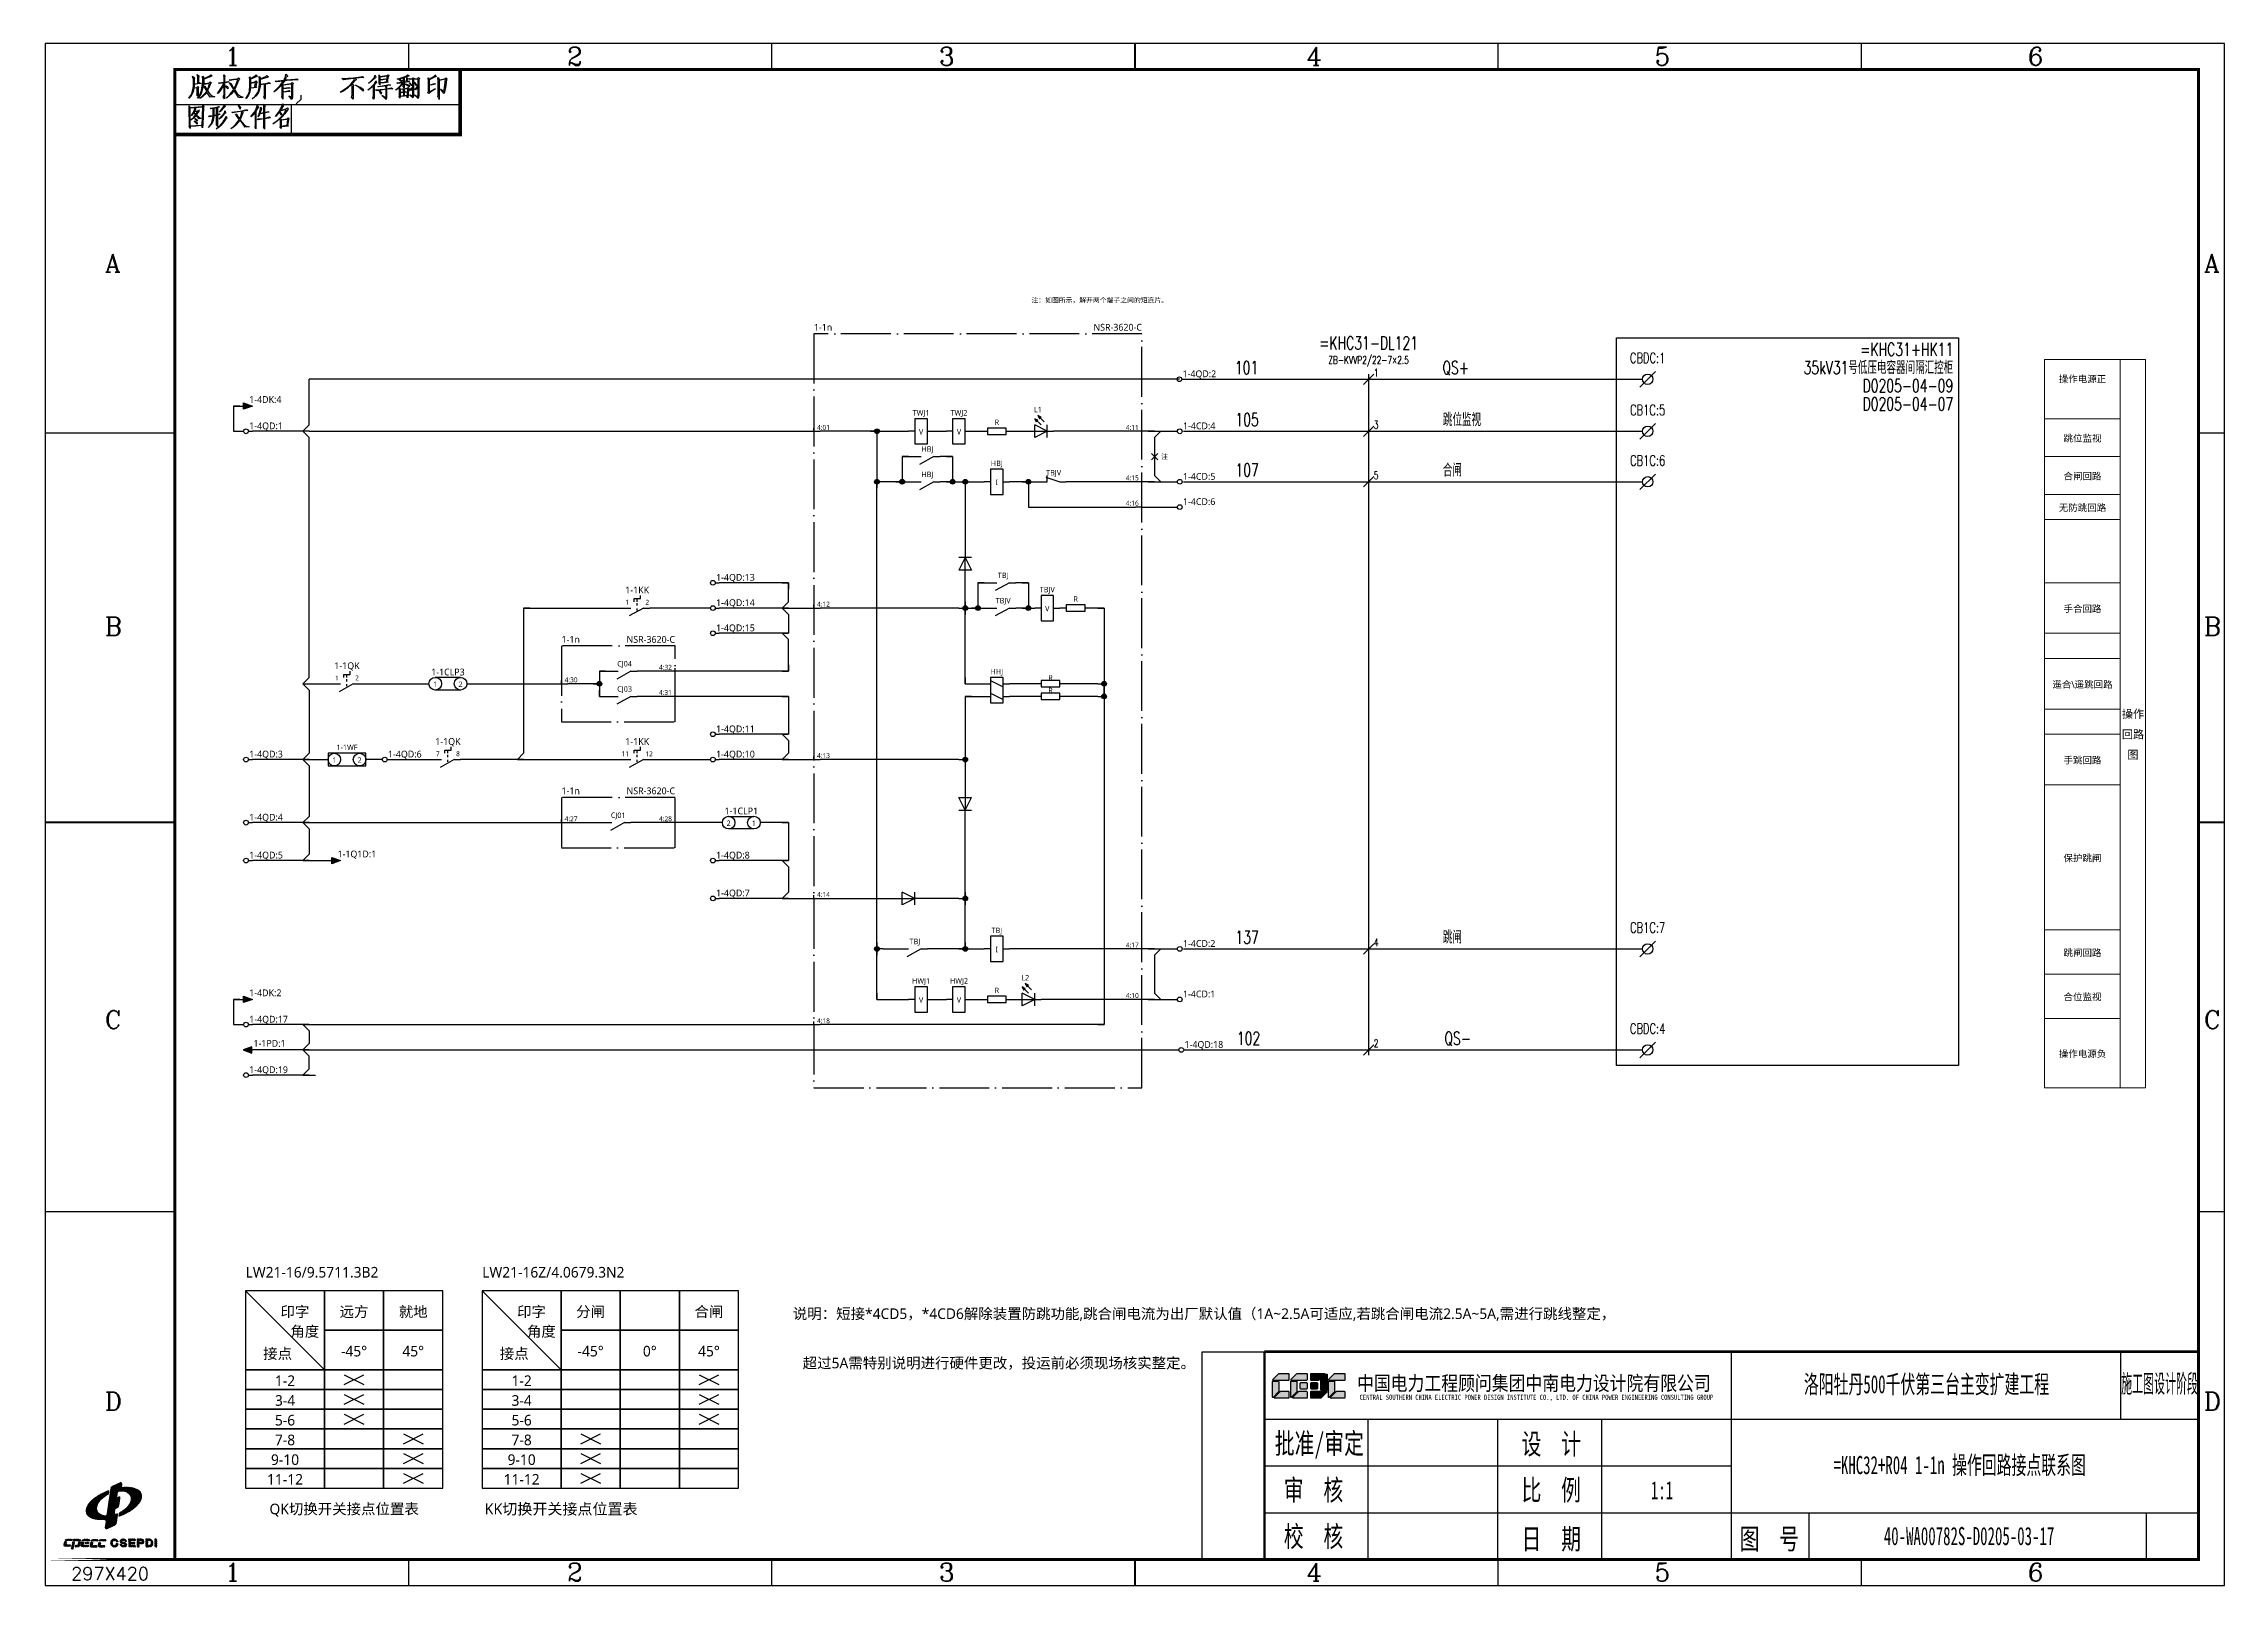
# Model space of a CAD drawing. Header units: inches. Extents: x 0 to 420, y 0 to 297.
import ezdxf
from ezdxf.enums import TextEntityAlignment as Align

# ---------------------------------------------------------------- set-up
doc = ezdxf.new("R2010")
doc.units = ezdxf.units.IN
doc.header["$MEASUREMENT"] = 0
doc.linetypes.add('EPL_DASHDOT', pattern=[1, 0.8, -0.1, 0, -0.1])
for name, color, linetype, lineweight in [('EPLAN100', 7, 'Continuous', 25), ('EPLAN108', 7, 'Continuous', 25), ('EPLAN110', 7, 'Continuous', 0), ('EPLAN300', 7, 'Continuous', 25), ('EPLAN305', 7, 'Continuous', 25), ('EPLAN311', 7, 'Continuous', 25), ('EPLAN400', 7, 'Continuous', 25), ('EPLAN408', 7, 'Continuous', 35), ('EPLAN420', 7, 'Continuous', 35), ('EPLAN492', 7, 'Continuous', 25), ('EPLAN510', 7, 'Continuous', 25), ('EPLAN533', 7, 'Continuous', 25), ('EPLAN542', 7, 'Continuous', 25), ('GSuperSymbol', 7, 'Continuous', 25)]:
    doc.layers.add(name, color=color, linetype=linetype, lineweight=lineweight)
for name, color, linetype in [('GPDRAW', 1, 'Continuous'), ('layer 1', 7, 'Continuous'), ('图层 1', 7, 'Continuous')]:
    doc.layers.add(name, color=color, linetype=linetype)
doc.layers.add('vhbarcode', color=7, linetype='Continuous', plot=False)
doc.styles.add('GPDRAW', font='txt.shx', dxfattribs={"height": 2.5, "bigfont": 'hzfs.shx'})
doc.styles.add('ROMANC', font='romanc')
doc.styles.add('SDDP', font='romans.shx', dxfattribs={"width": 0.7, "height": 2.5, "bigfont": 'hzdx1.shx'})
doc.styles.get("Standard").update_dxf_attribs({"font": 'arial.ttf'})
doc.styles.add('ZNDLXXDA_TEXT_STYLE', font='仿宋_GB2312.ttf')
doc.styles.add('微软雅黑', font='')
doc.styles.get('微软雅黑').set_extended_font_data('微软雅黑')

msp = doc.modelspace()

# ---------------------------------------------------------------- texts
at = {"color": 4, "style": '微软雅黑'}
msp.add_text('KK切换开关接点位置表', height=2.123, dxfattribs=at).set_placement((99.43, 14.72), align=Align.MIDDLE_CENTER)
at = {"layer": 'EPLAN108', "color": 7, "style": '微软雅黑'}
for s, p in [('LW21-16/9.5711.3B2', (38.63, 60.32)), ('LW21-16Z/4.0679.3N2', (84.23, 60.32))]:
    msp.add_text(s, height=2.0413, dxfattribs=at).set_placement(p, align=Align.MIDDLE_LEFT)
for s, height, p in [('印字', 2.041, (48.13, 52.72)), ('远方', 2.041, (59.53, 52.72)), ('就地', 2.041, (70.93, 52.72)), ('印字', 2.041, (93.73, 52.72)), ('分闸', 2.041, (105.13, 52.72)), ('合闸', 2.041, (127.93, 52.72)), ('角度', 2.041, (50.03, 48.92)), ('角度', 2.041, (95.63, 48.92)), ('接点', 2.041, (44.8, 44.65)), ('-45°', 2.041, (59.53, 45.12)), ('45°', 2.041, (70.93, 45.12)), ('接点', 2.041, (90.4, 44.65)), ('-45°', 2.041, (105.13, 45.12)), ('0°', 2.041, (116.53, 45.12)), ('45°', 2.041, (127.93, 45.12)), ('1-2', 2.041, (46.23, 39.42)), ('1-2', 2.041, (91.83, 39.42)), ('3-4', 2.041, (46.23, 35.62)), ('3-4', 2.041, (91.83, 35.62)), ('5-6', 2.041, (46.23, 31.82)), ('5-6', 2.041, (91.83, 31.82)), ('9-10', 2.041, (46.23, 24.22)), ('7-8', 2.041, (46.23, 28.02)), ('9-10', 2.041, (91.83, 24.22)), ('7-8', 2.041, (91.83, 28.02)), ('11-12', 2.041, (46.23, 20.42)), ('11-12', 2.041, (91.83, 20.42)), ('QK切换开关接点位置表', 2.0413, (57.63, 14.72))]:
    msp.add_text(s, height=height, dxfattribs=at).set_placement(p, align=Align.MIDDLE_CENTER)
at = {"layer": 'EPLAN108', "style": '微软雅黑'}
for s, p in [('说明：短接*4CD5，*4CD6解除装置防跳功能,跳合闸电流为出厂默认值（1A~2.5A可适应,若跳合闸电流2.5A~5A,需进行跳线整定，', (144.1, 50.7)), ('超过5A需特别说明进行硬件更改，投运前必须现场核实整定。', (146, 41.2))]:
    msp.add_text(s, height=2.0413, dxfattribs=at).set_placement(p, align=Align.BOTTOM_LEFT)
at = {"layer": 'EPLAN108', "insert": (402.38, 163.84), "char_height": 1.568, "attachment_point": 5, "line_spacing_factor": 1.5, "style": '微软雅黑'}
msp.add_mtext('操作\\P回路\\P图', dxfattribs=at)
at = {"layer": 'EPLAN110', "color": 7, "style": '微软雅黑'}
for s, p in [('操作电源正', (392.65, 232.39)), ('跳位监视', (392.65, 220.97)), ('合闸回路', (392.65, 213.68)), ('无防跳回路', (392.65, 207.6)), ('手合回路', (392.65, 188.14)), ('遥合\\遥跳回路', (392.65, 173.55)), ('手跳回路', (392.65, 158.96)), ('保护跳闸', (392.65, 140.11)), ('跳闸回路', (392.65, 121.87)), ('合位监视', (392.65, 113.36)), ('操作电源负', (392.65, 102.41))]:
    msp.add_text(s, height=1.306, dxfattribs=at).set_placement(p, align=Align.MIDDLE_CENTER)
at = {"layer": 'EPLAN400', "style": '微软雅黑'}
for p in [(148.15, 241.71), (99.51, 181.58), (99.51, 152.4)]:
    msp.add_text('1-1n', height=1.306, dxfattribs=at).set_placement(p)
for s, p in [('1-4QD:2', (219.2, 232.35)), ('1-4QD:1', (39.32, 222.32)), ('1-4CD:4', (219.29, 222.32)), ('1-4CD:5', (219.29, 212.59)), ('1-4CD:6', (219.29, 207.73)), ('1-4QD:13', (129.3, 193.14)), ('1-4QD:14', (129.3, 188.27)), ('1-4QD:15', (129.3, 183.41)), ('1-4QD:11', (129.3, 163.95)), ('1-4QD:3', (39.32, 159.09)), ('1-4QD:6', (66.07, 159.09)), ('1-4QD:10', (129.3, 159.09)), ('1-4QD:4', (39.32, 146.93)), ('1-4QD:5', (39.32, 139.63)), ('1-4QD:8', (129.3, 139.63)), ('1-4QD:7', (129.3, 132.34)), ('1-4CD:2', (219.29, 122.61)), ('1-4CD:1', (219.29, 112.88)), ('1-4QD:17', (39.32, 108.02)), ('1-4QD:18', (219.58, 103.15)), ('1-4QD:19', (39.32, 98.29))]:
    msp.add_text(s, height=1.306, dxfattribs=at).set_placement(p, align=Align.BOTTOM_LEFT)
at = {"layer": 'EPLAN400', "color": 7, "style": '微软雅黑'}
for s, p in [('1-4DK:4', (39.32, 227.79)), ('1-1Q1D:1', (56.34, 140.24)), ('1-4DK:2', (39.32, 113.49)), ('1-1PD:1', (40.14, 103.76))]:
    msp.add_text(s, height=1.306, dxfattribs=at).set_placement(p)
at = {"layer": 'EPLAN400', "style": '微软雅黑'}
for s, height, p in [('L1', 1.045, (191.32, 225.97)), ('TWJ1', 1.045, (168.82, 225.36)), ('TWJ2', 1.045, (176.12, 225.36)), ('R', 1.05, (183.41, 223.54)), ('HBJ', 1.045, (170.04, 218.37)), ('HBJ', 1.045, (170.04, 213.5)), ('HBJ', 1.045, (183.41, 215.63)), ('TBJV', 1.045, (194.36, 213.81)), ('TBJ', 1.045, (184.63, 194.05)), ('TBJV', 1.045, (184.63, 189.18)), ('TBJV', 1.045, (193.14, 191.31)), ('R', 1.05, (198.61, 189.49)), ('CJ04', 1.045, (111.67, 177.02)), ('HHJ', 1.045, (183.41, 175.5)), ('CJ03', 1.045, (111.67, 172.16)), ('R', 1.05, (193.75, 174.29)), ('R', 1.05, (193.75, 171.86)), ('CJ01', 1.045, (110.45, 147.84)), ('TBJ', 1.045, (183.41, 125.65)), ('TBJ', 1.045, (167.61, 123.52)), ('HWJ1', 1.045, (168.82, 115.92)), ('HWJ2', 1.045, (176.12, 115.92)), ('R', 1.05, (183.41, 114.1)), ('L2', 1.045, (188.89, 116.53))]:
    msp.add_text(s, height=height, dxfattribs=at).set_placement(p, align=Align.CENTER)
for s, p in [('V', (168.82, 222.22)), ('V', (176.12, 222.22)), ('I', (183.41, 212.49)), ('V', (193.14, 188.17)), ('I', (183.41, 122.5)), ('V', (168.82, 112.78)), ('V', (176.12, 112.78))]:
    msp.add_text(s, height=1.05, dxfattribs=at).set_placement(p, align=Align.MIDDLE_CENTER)
for s, p in [('1-1KK', (114.1, 190.7)), ('1-1QK', (58.17, 176.11)), ('1-1QK', (77.62, 161.52)), ('1-1KK', (114.1, 161.52))]:
    msp.add_text(s, height=1.306, dxfattribs=at).set_placement(p, align=Align.BOTTOM_CENTER)
at = {"layer": 'EPLAN408', "style": '微软雅黑'}
for s, p in [('1-1CLP3', (77.62, 174.9)), ('1-1CLP1', (134.17, 148.14))]:
    msp.add_text(s, height=1.306, dxfattribs=at).set_placement(p, align=Align.BOTTOM_CENTER)
msp.add_text('1-1WF', height=1.045, dxfattribs=at).set_placement((58.17, 161.42), align=Align.MIDDLE_CENTER)
at = {"layer": 'EPLAN420', "color": 1, "style": '微软雅黑'}
for s, height, p in [('注：如图所示，解开两个端子之间的短连片。', 0.9406, (216.42, 246.83)), ('注', 0.941, (216.42, 216.68))]:
    msp.add_text(s, height=height, dxfattribs=at).set_placement(p, align=Align.BOTTOM_RIGHT)
at = {"layer": 'EPLAN420', "style": '微软雅黑'}
for s, p in [('4:01', (148.76, 222.32)), ('2', (115.68, 188.64)), ('4:12', (148.76, 188.27)), ('2', (59.75, 174.05)), ('4:30', (100.12, 173.68)), ('8', (79.2, 159.45)), ('12', (115.68, 159.45)), ('4:13', (148.76, 159.09)), ('4:27', (100.12, 146.93)), ('4:14', (148.76, 132.34)), ('4:18', (148.76, 108.02))]:
    msp.add_text(s, height=0.941, dxfattribs=at).set_placement(p, align=Align.BOTTOM_LEFT)
for s, p in [('4:11', (210.77, 222.32)), ('4:15', (210.77, 212.59)), ('4:16', (210.77, 207.73)), ('1', (112.52, 188.64)), ('4:32', (120.79, 176.11)), ('1', (56.59, 174.05)), ('4:31', (120.79, 171.25)), ('7', (76.04, 159.45)), ('11', (112.52, 159.45)), ('4:28', (120.79, 146.93)), ('4:17', (210.77, 122.61)), ('4:10', (210.77, 112.88))]:
    msp.add_text(s, height=0.941, dxfattribs=at).set_placement(p, align=Align.BOTTOM_RIGHT)
for s, p in [('1', (75.19, 173.58)), ('2', (80.05, 173.58)), ('1', (55.73, 158.98)), ('2', (60.6, 158.98)), ('2', (131.73, 146.82)), ('1', (136.6, 146.82))]:
    msp.add_text(s, height=1.05, dxfattribs=at).set_placement(p, align=Align.MIDDLE_CENTER)
at = {"layer": 'EPLAN492', "style": '微软雅黑'}
for p in [(211.38, 241.71), (121.4, 181.58), (121.4, 152.4)]:
    msp.add_text('NSR-3620-C', height=1.306, dxfattribs=at).set_placement(p, align=Align.RIGHT)

# ---------------------------------------------------------------- blocks, each defined once
blk = doc.blocks.new('TBB1_f')
for p, q in [((3.18, -4.79), (3.41, -4.17)), ((3.41, -1.25), (3.8, -1.56)), ((3.46, -1.51), (3.41, -1.25)), ((3.41, -4.17), (3.57, -3.23)), ((3.57, -1.87), (3.46, -1.51)), ((3.63, -3.59), (3.52, -4.21)), ((3.57, -3.23), (3.57, -1.87)), ((3.69, -3.23), (3.63, -3.49)), ((3.63, -3.49), (4.25, -3.43)), ((4.31, -3.54), (3.63, -3.59)), ((3.8, -1.56), (3.69, -1.87)), ((3.69, -1.87), (3.69, -2.76)), ((3.69, -2.76), (4.37, -2.65)), ((3.69, -2.81), (3.69, -3.23)), ((3.75, -2.86), (3.69, -2.81)), ((4.37, -2.76), (3.75, -2.86)), ((4.25, -3.43), (4.43, -3.28)), ((4.31, -0.93), (4.65, -1.25)), ((4.43, -1.45), (4.31, -0.93)), ((4.31, -4.74), (4.31, -3.54)), ((4.37, -2.65), (4.43, -2.65)), ((5.05, -2.71), (4.37, -2.76)), ((4.43, -2.65), (4.43, -1.45)), ((4.43, -3.28), (4.59, -3.43)), ((4.59, -3.43), (4.48, -3.59)), ((4.48, -3.59), (4.48, -5.21)), ((4.65, -1.25), (4.54, -1.45)), ((4.54, -1.45), (4.54, -2.65)), ((4.82, -2.55), (4.54, -2.65)), ((4.82, -2.55), (5.05, -2.71)), ((4.93, -4.53), (5.11, -4.01)), ((5.27, -3.95), (5.05, -4.58)), ((5.11, -4.01), (5.22, -3.49)), ((5.22, -3.49), (5.33, -2.86)), ((5.45, -3.17), (5.27, -3.95)), ((5.33, -1.25), (5.56, -1.61)), ((5.33, -1.45), (5.33, -1.25)), ((5.39, -1.77), (5.33, -1.45)), ((5.33, -2.86), (5.39, -2.34)), ((5.39, -2.34), (5.39, -1.77)), ((5.56, -2.34), (5.45, -3.17)), ((5.56, -1.61), (5.56, -2.34)), ((5.56, -2.71), (5.95, -2.71)), ((5.73, -2.86), (5.56, -2.71)), ((5.61, -1.71), (6.63, -1.25)), ((7.15, -1.25), (5.61, -1.82)), ((5.61, -1.82), (5.61, -1.71)), ((5.61, -3.17), (5.84, -3.17)), ((6.13, -4.11), (5.61, -3.17)), ((5.67, -4.74), (6.13, -4.17)), ((5.9, -2.81), (5.73, -2.86)), ((5.84, -3.17), (5.9, -3.43)), ((5.95, -2.81), (5.9, -2.81)), ((5.9, -3.43), (6.24, -3.95)), ((5.95, -2.71), (6.63, -2.55)), ((6.69, -2.65), (5.95, -2.81)), ((6.13, -4.17), (6.13, -4.11)), ((6.24, -3.95), (6.47, -3.38)), ((6.63, -3.38), (6.29, -4.06)), ((6.29, -4.06), (6.58, -4.53)), ((6.47, -3.38), (6.69, -2.65)), ((6.63, -1.25), (6.92, -0.99)), ((6.63, -2.55), (6.81, -2.34)), ((6.86, -2.71), (6.63, -3.38)), ((6.81, -2.34), (7.03, -2.55)), ((7.03, -2.55), (6.86, -2.71)), ((6.92, -0.99), (7.15, -1.25)), ((8.33, -4.43), (8.62, -4.06)), ((8.67, -4.17), (8.33, -4.53)), ((8.39, -2.55), (9.47, -2.45)), ((8.56, -2.71), (8.39, -2.55)), ((9.47, -2.55), (8.56, -2.71)), ((8.62, -4.06), (9.01, -3.43)), ((9.47, -2.91), (8.67, -4.17)), ((9.01, -3.43), (9.3, -2.81)), ((9.3, -2.81), (9.41, -2.6)), ((9.41, -1.04), (9.69, -1.3)), ((9.41, -1.19), (9.41, -1.04)), ((9.47, -1.45), (9.41, -1.19)), ((9.41, -2.6), (9.47, -2.91)), ((9.47, -2.45), (9.47, -1.45)), ((9.47, -2.91), (9.47, -2.55)), ((9.47, -4.95), (9.47, -2.91)), ((9.69, -1.35), (9.58, -1.45)), ((9.58, -1.45), (9.58, -2.45)), ((9.58, -2.45), (9.92, -2.34)), ((10.43, -2.45), (9.58, -2.55)), ((9.58, -2.55), (9.58, -3.07)), ((9.58, -3.07), (9.58, -5.31)), ((10.21, -3.69), (9.58, -3.07)), ((10.21, -3.33), (9.58, -3.07)), ((9.69, -1.3), (9.69, -1.35)), ((9.92, -2.34), (10.21, -2.29)), ((10.21, -2.29), (10.43, -2.45)), ((10.21, -3.33), (10.21, -3.69)), ((10.43, -1.98), (11.28, -1.87)), ((10.66, -2.13), (10.43, -1.98)), ((10.55, -2.6), (10.77, -2.6)), ((10.83, -3.02), (10.55, -2.6)), ((11.28, -1.98), (10.66, -2.13)), ((10.77, -2.6), (11.17, -3.33)), ((11.34, -3.85), (10.83, -3.02)), ((11.28, -4.17), (10.89, -4.69)), ((10.94, -4.43), (11.28, -3.95)), ((11.17, -3.33), (11.39, -3.69)), ((11.28, -1.87), (11.96, -1.82)), ((12.13, -1.93), (11.28, -1.98)), ((11.28, -3.95), (11.34, -3.85)), ((11.39, -3.95), (11.28, -4.17)), ((11.39, -3.69), (11.68, -3.17)), ((12.25, -5.31), (11.39, -3.95)), ((11.62, -3.65), (11.51, -3.85)), ((11.51, -3.85), (11.96, -4.53)), ((12.07, -2.55), (11.62, -3.65)), ((11.68, -3.17), (12.13, -1.93)), ((11.96, -1.82), (12.25, -1.56)), ((12.3, -1.98), (12.07, -2.55)), ((12.25, -1.56), (12.53, -1.77)), ((12.53, -1.77), (12.3, -1.98)), ((14.35, -4.21), (14.4, -3.75)), ((14.4, -1.41), (14.57, -1.67)), ((14.4, -1.61), (14.4, -1.41)), ((14.46, -1.77), (14.4, -1.61)), ((14.4, -3.75), (14.46, -3.38)), ((14.46, -3.38), (14.46, -1.77)), ((14.57, -3.54), (14.46, -4.27)), ((15.87, -1.3), (14.57, -1.82)), ((14.57, -1.71), (15.31, -1.35)), ((14.57, -1.67), (14.57, -1.71)), ((14.57, -1.82), (14.57, -2.55)), ((14.57, -2.55), (15.42, -2.39)), ((15.53, -2.5), (14.57, -2.65)), ((14.57, -2.65), (14.57, -3.49)), ((14.57, -3.49), (15.19, -3.43)), ((14.63, -3.59), (14.57, -3.54)), ((15.19, -3.54), (14.63, -3.59)), ((15.19, -3.43), (15.59, -3.33)), ((15.76, -3.43), (15.19, -3.54)), ((15.31, -1.35), (15.59, -1.09)), ((15.42, -2.39), (15.65, -2.19)), ((15.42, -3.33), (15.53, -2.5)), ((15.59, -3.33), (15.42, -3.33)), ((15.59, -1.09), (15.65, -0.93)), ((15.71, -2.55), (15.59, -3.33)), ((15.59, -3.33), (15.65, -3.33)), ((15.65, -0.93), (15.87, -1.3)), ((15.65, -2.19), (15.87, -2.39)), ((15.65, -3.33), (15.76, -3.43)), ((15.87, -2.39), (15.71, -2.55)), ((15.93, -4.48), (16.1, -4.11)), ((16.1, -4.11), (16.27, -3.54)), ((16.33, -3.8), (16.1, -4.43)), ((16.27, -1.35), (16.44, -1.61)), ((16.27, -1.56), (16.27, -1.35)), ((16.33, -1.71), (16.27, -1.56)), ((16.27, -3.54), (16.33, -2.65)), ((16.33, -2.65), (16.33, -1.71)), ((16.44, -3.23), (16.33, -3.8)), ((16.44, -1.61), (16.44, -2.81)), ((16.44, -2.81), (17.46, -2.71)), ((16.44, -2.86), (16.44, -3.23)), ((16.5, -2.91), (16.44, -2.86)), ((16.5, -1.82), (18.03, -1.41)), ((16.5, -1.77), (16.89, -1.61)), ((16.5, -1.77), (16.5, -1.82)), ((17.29, -2.81), (16.5, -2.91)), ((16.89, -1.61), (17.52, -1.35)), ((17.29, -5), (17.29, -2.81)), ((17.41, -2.81), (17.41, -5.36)), ((17.46, -2.81), (17.41, -2.81)), ((17.46, -2.71), (17.8, -2.6)), ((18.43, -2.71), (17.46, -2.81)), ((17.52, -1.35), (17.75, -1.15)), ((17.75, -1.15), (18.03, -1.41)), ((17.8, -2.6), (18.2, -2.5)), ((18.2, -2.5), (18.43, -2.71)), ((19.05, -4.27), (19.84, -3.54)), ((19.56, -3.95), (19.11, -4.27)), ((19.33, -2.24), (21.03, -2.03)), ((19.5, -2.39), (19.33, -2.24)), ((20.92, -2.24), (19.5, -2.39)), ((20.01, -3.54), (19.56, -3.95)), ((19.84, -3.54), (20.29, -3.07)), ((20.47, -3.07), (20.01, -3.54)), ((20.29, -3.07), (20.75, -2.45)), ((20.63, -2.86), (20.47, -3.07)), ((20.69, -3.02), (20.63, -2.86)), ((21.03, -2.29), (20.69, -2.76)), ((20.69, -2.76), (20.81, -2.91)), ((20.69, -4.95), (20.69, -3.02)), ((20.75, -2.45), (20.92, -2.24)), ((20.81, -2.91), (22.39, -2.71)), ((22.51, -2.81), (20.81, -3.02)), ((20.81, -3.02), (20.81, -3.59)), ((20.81, -3.59), (21.54, -3.54)), ((20.81, -3.65), (20.81, -4.27)), ((20.86, -3.69), (20.81, -3.65)), ((20.81, -4.27), (21.54, -4.17)), ((22.22, -3.59), (20.86, -3.69)), ((21.03, -2.03), (21.15, -1.82)), ((21.09, -2.24), (21.03, -2.29)), ((21.6, -2.13), (21.09, -2.24)), ((21.15, -1.82), (21.31, -1.35)), ((21.2, -2.03), (21.54, -1.45)), ((21.6, -1.98), (21.2, -2.03)), ((21.31, -1.35), (21.37, -0.88)), ((21.37, -0.88), (21.71, -1.25)), ((21.71, -1.3), (21.54, -1.45)), ((21.54, -3.54), (21.71, -3.49)), ((21.54, -4.17), (22.05, -4.06)), ((21.6, -1.98), (23.13, -1.87)), ((23.75, -1.98), (21.6, -2.13)), ((21.71, -1.25), (21.71, -1.3)), ((21.71, -3.49), (21.99, -3.43)), ((21.99, -3.43), (22.22, -3.59)), ((22.05, -4.06), (22.22, -4.21)), ((22.39, -2.71), (22.62, -2.5)), ((22.51, -5.41), (22.51, -2.81)), ((22.62, -2.5), (22.85, -2.71)), ((22.85, -2.71), (22.68, -2.86)), ((22.68, -2.86), (22.68, -5.26)), ((23.13, -1.87), (23.25, -1.82)), ((23.25, -1.82), (23.53, -1.77)), ((23.53, -1.77), (23.75, -1.98)), ((33.05, -3.59), (31.86, -4.43)), ((32.2, -1.71), (34.41, -1.56)), ((32.49, -1.98), (32.2, -1.71)), ((33.28, -3.59), (32.37, -4.21)), ((34.41, -1.71), (32.49, -1.98)), ((33.05, -3.59), (33.9, -2.81)), ((34.13, -2.81), (33.28, -3.59)), ((33.9, -2.81), (34.53, -2.03)), ((34.19, -3.23), (34.13, -2.81)), ((34.81, -2.03), (34.19, -2.76)), ((34.19, -2.76), (34.47, -3.02)), ((34.19, -4.95), (34.19, -3.23)), ((34.47, -3.02), (34.35, -3.23)), ((34.35, -3.23), (34.35, -5.67)), ((34.41, -1.56), (35.83, -1.41)), ((34.64, -1.67), (34.41, -1.71)), ((34.53, -2.03), (34.64, -1.67)), ((36.39, -1.51), (34.75, -1.67)), ((34.75, -1.67), (34.92, -1.93)), ((34.92, -1.98), (34.81, -2.03)), ((35.55, -3.49), (34.81, -2.97)), ((34.81, -2.97), (35.83, -3.43)), ((34.92, -1.93), (34.92, -1.98)), ((36.28, -4.17), (35.55, -3.49)), ((35.83, -1.41), (36.11, -1.3)), ((35.83, -3.43), (36.28, -3.75)), ((36.11, -1.3), (36.39, -1.51)), ((36.28, -3.75), (36.28, -4.17)), ((37.19, -3.91), (37.7, -3.49)), ((37.3, -3.91), (37.19, -3.91)), ((37.3, -2.6), (37.75, -2.24)), ((37.41, -2.6), (37.3, -2.6)), ((37.87, -3.43), (37.3, -3.91)), ((37.87, -2.24), (37.41, -2.6)), ((37.7, -3.49), (38.38, -2.81)), ((37.75, -2.24), (38.38, -1.56)), ((38.61, -1.56), (37.87, -2.24)), ((38.27, -3.07), (37.87, -3.43)), ((38.27, -5.15), (38.27, -3.07)), ((38.38, -1.56), (38.55, -1.19)), ((38.38, -2.81), (38.72, -2.19)), ((38.55, -2.81), (38.38, -2.97)), ((38.38, -2.97), (38.38, -5.36)), ((38.55, -1.19), (38.61, -1.09)), ((38.66, -2.65), (38.55, -2.81)), ((38.77, -1.45), (38.61, -1.09)), ((38.61, -1.56), (38.77, -1.45)), ((38.89, -2.5), (38.66, -2.65)), ((38.66, -3.91), (40.42, -3.75)), ((38.83, -4.06), (38.66, -3.91)), ((38.89, -2.5), (38.72, -2.19)), ((39.4, -4.01), (38.83, -4.06)), ((39.11, -3.23), (40.36, -3.07)), ((39.23, -3.33), (39.11, -3.23)), ((40.36, -3.17), (39.23, -3.33)), ((39.34, -1.04), (39.51, -1.3)), ((39.34, -1.25), (39.34, -1.04)), ((39.4, -1.41), (39.34, -1.25)), ((39.34, -2.65), (39.4, -2.5)), ((39.51, -2.91), (39.34, -2.65)), ((39.4, -2.5), (39.4, -1.41)), ((39.63, -4.58), (39.4, -4.01)), ((40.42, -3.85), (39.45, -4.01)), ((39.85, -4.43), (39.45, -4.01)), ((39.51, -1.35), (40.87, -1.15)), ((40.99, -1.25), (39.51, -1.45)), ((39.51, -1.3), (39.51, -1.35)), ((39.51, -1.45), (39.51, -1.93)), ((39.51, -1.93), (40.08, -1.87)), ((39.51, -1.98), (39.51, -2.5)), ((39.57, -2.03), (39.51, -1.98)), ((39.51, -2.5), (40.31, -2.45)), ((39.57, -2.6), (39.51, -2.55)), ((39.51, -2.55), (39.51, -2.91)), ((40.08, -1.98), (39.57, -2.03)), ((40.31, -2.55), (39.57, -2.6)), ((40.08, -1.87), (40.19, -1.82)), ((40.59, -1.87), (40.08, -1.98)), ((40.19, -1.82), (40.47, -1.77)), ((40.31, -2.45), (40.81, -2.34)), ((41.1, -2.45), (40.31, -2.55)), ((40.36, -3.07), (41.1, -2.91)), ((40.59, -3.12), (40.36, -3.17)), ((40.42, -3.75), (40.7, -3.69)), ((40.7, -3.8), (40.42, -3.85)), ((40.47, -1.77), (40.59, -1.87)), ((41.55, -3.02), (40.59, -3.12)), ((40.59, -3.12), (40.87, -3.33)), ((40.65, -3.38), (40.59, -3.12)), ((40.7, -3.54), (40.65, -3.38)), ((40.7, -3.69), (40.7, -3.54)), ((40.7, -5), (40.7, -3.8)), ((40.81, -2.34), (40.99, -1.25)), ((40.87, -3.33), (40.81, -3.43)), ((40.81, -3.43), (40.81, -3.69)), ((40.81, -3.69), (41.44, -3.59)), ((42.01, -3.69), (40.81, -3.8)), ((40.81, -3.8), (40.81, -5.31)), ((40.87, -1.15), (41.04, -0.99)), ((41.1, -1.3), (40.93, -2.34)), ((40.93, -2.34), (40.99, -2.34)), ((40.99, -2.34), (41.1, -2.45)), ((41.04, -0.99), (41.27, -1.15)), ((41.27, -1.15), (41.1, -1.3)), ((41.1, -2.91), (41.33, -2.86)), ((41.33, -2.86), (41.55, -3.02)), ((41.44, -3.59), (41.72, -3.49)), ((41.72, -3.49), (42.01, -3.69)), ((42.52, -3.95), (43.14, -3.38)), ((42.69, -3.91), (42.52, -3.95)), ((43.65, -3.02), (42.69, -3.91)), ((42.8, -2.55), (44.05, -2.39)), ((42.97, -2.71), (42.8, -2.55)), ((42.86, -1.87), (44.56, -1.25)), ((43.25, -1.82), (42.86, -1.87)), ((43.82, -2.55), (42.97, -2.71)), ((43.14, -3.38), (43.54, -2.97)), ((43.37, -2.03), (43.25, -1.82)), ((43.25, -3.54), (43.43, -3.8)), ((43.25, -3.75), (43.25, -3.54)), ((43.31, -3.91), (43.25, -3.75)), ((44.05, -1.56), (43.31, -1.82)), ((43.31, -1.82), (43.71, -2.13)), ((43.31, -5), (43.31, -3.91)), ((43.65, -2.34), (43.37, -2.03)), ((43.43, -3.75), (44.79, -3.59)), ((43.43, -3.8), (43.43, -3.75)), ((44.05, -3.8), (43.43, -3.85)), ((43.43, -3.85), (43.43, -5.1)), ((43.54, -2.97), (43.82, -2.55)), ((43.71, -2.13), (43.65, -2.34)), ((43.99, -2.55), (43.65, -3.02)), ((44.05, -2.5), (43.82, -2.55)), ((43.82, -2.55), (43.99, -2.55)), ((43.99, -3.23), (44.05, -3.07)), ((44.16, -3.49), (43.99, -3.23)), ((45.13, -1.19), (44.05, -1.56)), ((44.05, -1.56), (44.16, -1.56)), ((44.05, -2.39), (44.05, -1.56)), ((44.05, -3.07), (44.05, -2.5)), ((44.05, -4.32), (44.05, -3.8)), ((44.16, -1.56), (44.16, -2.39)), ((44.16, -2.39), (44.61, -2.29)), ((44.56, -2.45), (44.16, -2.5)), ((44.16, -2.5), (44.16, -2.65)), ((44.22, -2.76), (44.16, -2.65)), ((44.16, -2.65), (45.13, -3.02)), ((44.16, -2.65), (44.16, -3.49)), ((44.9, -3.69), (44.16, -3.8)), ((44.16, -3.8), (44.16, -4.32)), ((44.56, -2.91), (44.22, -2.76)), ((44.56, -1.25), (44.84, -1.04)), ((45.24, -2.34), (44.56, -2.45)), ((44.9, -3.12), (44.56, -2.91)), ((44.61, -2.29), (44.73, -1.71)), ((44.84, -1.93), (44.67, -2.29)), ((44.67, -2.29), (45.07, -2.19)), ((44.73, -1.51), (45.01, -1.77)), ((44.73, -1.71), (44.73, -1.51)), ((44.79, -3.59), (44.95, -3.43)), ((44.84, -1.04), (45.13, -1.19)), ((45.01, -1.77), (44.84, -1.93)), ((44.84, -4.84), (44.9, -3.69)), ((45.18, -3.33), (44.9, -3.12)), ((44.95, -3.43), (45.13, -3.59)), ((45.01, -3.75), (44.95, -4.84)), ((45.13, -3.59), (45.01, -3.75)), ((45.07, -2.19), (45.24, -2.34)), ((45.13, -3.02), (45.18, -3.33)), ((45.18, -1.77), (45.52, -1.77)), ((45.35, -1.93), (45.18, -1.77)), ((45.86, -3.33), (45.18, -3.95)), ((45.47, -4.01), (45.18, -3.95)), ((45.24, -2.55), (45.29, -2.55)), ((45.41, -2.81), (45.24, -2.55)), ((45.69, -2.97), (45.29, -2.55)), ((45.52, -1.87), (45.35, -1.93)), ((45.58, -3.17), (45.41, -2.81)), ((45.81, -3.49), (45.47, -4.01)), ((45.52, -1.77), (45.75, -1.71)), ((45.86, -1.82), (45.52, -1.87)), ((45.69, -2.97), (45.58, -3.17)), ((45.75, -1.71), (45.92, -1.56)), ((45.86, -3.33), (45.81, -3.49)), ((45.86, -3.33), (45.86, -1.82)), ((45.86, -4.69), (45.86, -3.33)), ((45.92, -1.56), (46.15, -1.71)), ((46.15, -1.71), (45.97, -1.87)), ((45.97, -1.87), (45.97, -5.15)), ((46.15, -3.85), (46.43, -3.59)), ((46.37, -3.91), (46.15, -3.85)), ((46.31, -2.76), (46.2, -2.45)), ((46.6, -2.91), (46.2, -2.45)), ((46.26, -1.77), (46.49, -1.77)), ((46.37, -1.87), (46.26, -1.77)), ((46.49, -3.12), (46.31, -2.76)), ((46.49, -1.87), (46.37, -1.87)), ((46.83, -3.28), (46.37, -3.91)), ((46.43, -3.59), (46.6, -3.38)), ((46.49, -1.77), (46.77, -1.71)), ((46.88, -1.82), (46.49, -1.87)), ((46.6, -2.91), (46.49, -3.12)), ((46.6, -3.38), (46.88, -3.07)), ((46.77, -1.71), (46.94, -1.51)), ((46.88, -3.07), (46.83, -3.28)), ((46.88, -3.07), (46.88, -1.82)), ((46.88, -4.74), (46.88, -3.07)), ((46.94, -1.51), (47.17, -1.67)), ((47.17, -1.67), (46.99, -1.98)), ((46.99, -1.98), (46.99, -5)), ((48.81, -1.61), (48.98, -1.87)), ((48.81, -1.82), (48.81, -1.61)), ((48.87, -1.98), (48.81, -1.82)), ((48.87, -4.32), (48.87, -1.98)), ((49.77, -1.56), (48.98, -1.98)), ((48.98, -1.87), (48.98, -2.91)), ((48.98, -1.98), (49.03, -1.87)), ((48.98, -2.91), (49.6, -2.81)), ((48.98, -2.97), (48.98, -4.32)), ((49.03, -3.02), (48.98, -2.97)), ((50.05, -3.75), (48.98, -4.32)), ((49.03, -1.87), (49.89, -1.35)), ((49.6, -2.91), (49.03, -3.02)), ((50.23, -3.69), (49.26, -4.37)), ((49.6, -2.81), (49.83, -2.76)), ((50.23, -2.81), (49.6, -2.91)), ((50.34, -1.35), (49.77, -1.56)), ((49.83, -2.76), (50.11, -2.71)), ((49.89, -1.35), (50.11, -1.15)), ((50.05, -3.75), (50.23, -3.69)), ((50.11, -1.15), (50.17, -0.99)), ((50.11, -2.71), (50.23, -2.81)), ((50.34, -1.25), (50.17, -0.99)), ((50.34, -1.25), (50.34, -1.35)), ((50.68, -1.51), (50.91, -1.87)), ((50.68, -1.71), (50.68, -1.51)), ((50.73, -2.03), (50.68, -1.71)), ((50.73, -5.05), (50.73, -2.03)), ((50.91, -1.98), (52.04, -1.77)), ((52.15, -1.87), (50.91, -2.08)), ((50.91, -1.87), (50.91, -1.98)), ((50.91, -2.08), (50.91, -5.73)), ((51.19, -3.8), (51.25, -3.8)), ((51.87, -4.58), (51.19, -3.8)), ((51.25, -3.8), (51.75, -4.17)), ((51.75, -4.17), (51.81, -4.17)), ((51.81, -4.17), (51.93, -3.8)), ((52.04, -4.01), (51.87, -4.58)), ((51.93, -3.8), (51.98, -3.49)), ((51.98, -3.49), (52.15, -1.87)), ((52.04, -1.77), (52.27, -1.56)), ((52.15, -3.49), (52.04, -4.01)), ((52.33, -1.93), (52.15, -3.49)), ((52.27, -1.56), (52.49, -1.77)), ((52.49, -1.77), (52.33, -1.93)), ((2.67, -5.52), (2.83, -5.31)), ((2.72, -5.52), (2.67, -5.52)), ((3.01, -5.26), (2.72, -5.52)), ((2.74, -6.95), (2.87, -7.21)), ((2.74, -7.15), (2.74, -6.95)), ((2.78, -7.31), (2.74, -7.15)), ((2.78, -7.57), (2.78, -7.31)), ((2.83, -10.75), (2.78, -7.57)), ((2.83, -5.31), (3.18, -4.79)), ((2.87, -7.21), (2.87, -7.57)), ((2.87, -7.57), (2.91, -10.75)), ((2.91, -7.31), (5.35, -7.1)), ((5.39, -7.21), (2.91, -7.41)), ((2.91, -7.41), (2.91, -7.31)), ((3.35, -4.69), (3.01, -5.26)), ((3.26, -8.71), (3.52, -8.35)), ((3.52, -4.21), (3.35, -4.69)), ((3.52, -8.35), (3.78, -7.78)), ((3.74, -8.04), (3.57, -8.41)), ((3.65, -8.35), (3.78, -8.35)), ((3.65, -8.41), (3.65, -8.35)), ((4, -7.62), (3.74, -8.04)), ((3.74, -8.04), (4.13, -7.99)), ((3.83, -8.14), (3.74, -8.04)), ((3.78, -7.78), (3.91, -7.36)), ((4.05, -8.67), (3.78, -8.35)), ((4.13, -8.09), (3.83, -8.14)), ((3.91, -7.36), (4.05, -7.57)), ((4.05, -7.57), (4, -7.62)), ((4.09, -8.61), (4.39, -8.04)), ((4.13, -7.99), (4.39, -7.93)), ((4.39, -8.04), (4.13, -8.09)), ((4.43, -8.25), (4.22, -8.61)), ((4.25, -4.95), (4.31, -4.74)), ((4.48, -5.21), (4.25, -4.95)), ((4.37, -5.52), (4.65, -5.1)), ((4.43, -5.52), (4.37, -5.52)), ((4.39, -7.93), (4.43, -7.99)), ((4.71, -5.21), (4.43, -5.52)), ((4.43, -7.99), (4.53, -7.78)), ((4.65, -7.93), (4.43, -8.25)), ((4.53, -7.78), (4.65, -7.93)), ((4.65, -5.1), (4.93, -4.53)), ((5.05, -4.58), (4.71, -5.21)), ((4.77, -5.52), (5.05, -5.31)), ((5.05, -5.41), (4.77, -5.52)), ((5.05, -5.31), (5.67, -4.74)), ((5.45, -5.1), (5.05, -5.41)), ((5.35, -7.1), (5.48, -6.89)), ((5.35, -8.87), (5.39, -7.21)), ((5.53, -7.26), (5.39, -10.54)), ((5.79, -4.79), (5.45, -5.1)), ((5.48, -6.89), (5.65, -7.1)), ((5.65, -7.1), (5.53, -7.26)), ((6.18, -4.32), (5.79, -4.79)), ((6.81, -5.31), (6.18, -4.32)), ((6.58, -4.53), (6.92, -4.95)), ((6.79, -7.41), (7.75, -7.31)), ((6.92, -7.57), (6.79, -7.41)), ((7.71, -5.26), (6.81, -5.31)), ((6.92, -4.95), (7.31, -5.15)), ((7.35, -7.47), (6.92, -7.57)), ((7.31, -5.15), (7.71, -5.26)), ((7.35, -8.82), (7.35, -7.47)), ((7.75, -7.41), (7.49, -7.47)), ((7.49, -7.47), (7.49, -8.82)), ((7.75, -7.31), (8.14, -7.21)), ((8.05, -7.36), (7.75, -7.41)), ((8.57, -7.26), (8.05, -7.36)), ((8.05, -8.71), (8.05, -7.36)), ((8.05, -7.36), (8.19, -7.36)), ((8.14, -7.21), (8.4, -7.1)), ((8.17, -4.58), (8.33, -4.43)), ((8.33, -4.53), (8.17, -4.58)), ((8.19, -7.36), (8.19, -8.67)), ((8.4, -7.1), (8.57, -7.26)), ((8.57, -8.19), (9.05, -7.62)), ((8.79, -8.09), (8.57, -8.19)), ((9.53, -7.21), (8.79, -8.09)), ((9.01, -8.97), (9.53, -8.3)), ((9.05, -7.62), (9.49, -7)), ((9.3, -5.26), (9.47, -4.95)), ((9.53, -5.62), (9.3, -5.26)), ((9.49, -7), (9.53, -6.74)), ((9.58, -5.31), (9.53, -5.62)), ((9.53, -6.74), (9.71, -7.1)), ((9.71, -7.1), (9.53, -7.21)), ((9.53, -8.3), (9.62, -8.04)), ((9.79, -8.3), (9.58, -8.45)), ((9.62, -8.04), (9.67, -7.93)), ((9.79, -8.3), (9.67, -7.93)), ((9.87, -5.52), (10.43, -5)), ((10.03, -5.47), (9.87, -5.52)), ((10.89, -4.69), (10.03, -5.47)), ((10.43, -5), (10.94, -4.43)), ((10.97, -8.19), (12.59, -7.99)), ((11.1, -8.35), (10.97, -8.19)), ((12.59, -8.09), (11.1, -8.35)), ((11.96, -4.53), (12.3, -4.95)), ((12.11, -6.74), (12.15, -6.74)), ((12.32, -7.1), (12.11, -6.74)), ((12.67, -7.21), (12.15, -6.74)), ((12.25, -5.31), (13.15, -5.31)), ((12.3, -4.95), (12.76, -5.21)), ((12.59, -7.62), (12.32, -7.1)), ((12.67, -7.21), (12.59, -7.62)), ((12.59, -7.99), (12.97, -7.93)), ((12.93, -8.04), (12.59, -8.09)), ((13.11, -8.3), (12.63, -9.5)), ((12.76, -5.21), (13.15, -5.31)), ((12.85, -8.56), (12.93, -8.04)), ((12.97, -7.93), (13.67, -7.78)), ((14.07, -7.88), (13.02, -8.04)), ((13.02, -8.04), (13.11, -8.3)), ((13.67, -5.57), (14.12, -4.84)), ((13.72, -5.57), (13.67, -5.57)), ((13.67, -7.78), (13.89, -7.73)), ((14.17, -4.95), (13.72, -5.57)), ((13.89, -7.73), (14.07, -7.88)), ((14.12, -4.84), (14.35, -4.21)), ((14.46, -4.27), (14.17, -4.95)), ((14.91, -5.62), (15.48, -5.1)), ((14.97, -5.62), (14.91, -5.62)), ((15.37, -5.31), (14.97, -5.62)), ((14.98, -8.67), (15.33, -8.19)), ((15.41, -8.25), (15.07, -8.71)), ((15.33, -8.19), (15.68, -7.57)), ((15.65, -5.05), (15.37, -5.31)), ((15.55, -8.04), (15.41, -8.25)), ((15.48, -5.1), (15.93, -4.48)), ((15.55, -10.69), (15.55, -8.04)), ((16.03, -7.21), (15.59, -7.99)), ((15.59, -7.99), (15.63, -7.99)), ((15.63, -7.99), (15.63, -11.43)), ((16.1, -4.43), (15.65, -5.05)), ((15.68, -7.57), (15.85, -6.95)), ((15.85, -6.95), (15.85, -6.74)), ((16.07, -7.1), (15.85, -6.74)), ((16.07, -7.1), (16.03, -7.21)), ((16.07, -9.13), (16.33, -8.35)), ((16.46, -8.25), (16.2, -8.97)), ((16.33, -8.35), (16.51, -7.62)), ((16.72, -7.57), (16.46, -8.25)), ((16.46, -8.41), (17.16, -8.25)), ((16.51, -7.62), (16.51, -7.26)), ((16.51, -7.26), (16.72, -7.57)), ((17.11, -6.63), (17.38, -6.95)), ((17.16, -7.15), (17.11, -6.63)), ((17.12, -5.31), (17.29, -5)), ((17.35, -5.67), (17.12, -5.31)), ((17.16, -8.25), (17.16, -7.15)), ((17.38, -6.95), (17.29, -7.15)), ((17.29, -7.15), (17.29, -8.25)), ((17.29, -8.25), (17.33, -8.25)), ((17.29, -8.35), (17.29, -9.39)), ((17.33, -8.35), (17.29, -8.35)), ((17.33, -8.25), (17.81, -8.14)), ((18.12, -8.19), (17.33, -8.35)), ((17.41, -5.36), (17.35, -5.67)), ((17.81, -8.14), (18.03, -8.09)), ((18.03, -8.09), (18.12, -8.19)), ((19.11, -4.27), (19.05, -4.27)), ((20.17, -8.14), (19.47, -8.97)), ((19.51, -8.82), (20.08, -8.09)), ((20.08, -8.09), (20.38, -7.57)), ((20.47, -8.67), (20.17, -8.14)), ((20.38, -7.83), (20.21, -8.09)), ((20.56, -8.45), (20.21, -8.09)), ((20.38, -7.57), (20.65, -7.05)), ((20.6, -7.41), (20.38, -7.83)), ((20.38, -7.83), (21.08, -7.67)), ((20.47, -7.93), (20.38, -7.83)), ((21.08, -7.78), (20.47, -7.93)), ((20.58, -5.31), (20.69, -4.95)), ((20.81, -5.67), (20.58, -5.31)), ((20.82, -7.1), (20.6, -7.41)), ((20.65, -7.05), (20.73, -6.58)), ((20.73, -6.58), (20.91, -6.89)), ((20.81, -4.32), (20.81, -5.67)), ((20.86, -4.37), (20.81, -4.32)), ((20.91, -6.89), (20.82, -7.1)), ((21.54, -4.27), (20.86, -4.37)), ((21.04, -8.45), (21.47, -7.73)), ((21.08, -7.67), (21.39, -7.57)), ((21.47, -7.73), (21.08, -7.78)), ((21.78, -7.67), (21.17, -8.51)), ((21.39, -7.57), (21.51, -7.52)), ((21.51, -7.52), (21.56, -7.52)), ((22.22, -4.21), (21.54, -4.27)), ((21.56, -7.52), (21.69, -7.36)), ((21.69, -7.36), (21.87, -7.57)), ((21.87, -7.57), (21.78, -7.67)), ((21.94, -5.05), (22.28, -5.21)), ((22.28, -5.41), (21.94, -5.05)), ((22.28, -5.21), (22.51, -5.41)), ((22.57, -5.73), (22.28, -5.41)), ((22.62, -5.57), (22.57, -5.73)), ((22.68, -5.26), (22.62, -5.57)), ((24.27, -5.78), (23.36, -6.61)), ((24.27, -4.95), (24.27, -5.78)), ((32.37, -4.21), (31.86, -4.43)), ((34.07, -5.31), (34.19, -4.95)), ((34.35, -5.67), (34.07, -5.31)), ((38.15, -5.41), (38.27, -5.15)), ((38.32, -5.67), (38.15, -5.41)), ((38.38, -5.36), (38.32, -5.67)), ((39.74, -4.74), (39.63, -4.58)), ((39.85, -4.43), (39.74, -4.74)), ((39.91, -5), (40.02, -5)), ((40.7, -5.73), (39.91, -5)), ((40.02, -5), (40.19, -5.1)), ((40.19, -5.1), (40.65, -5.47)), ((40.65, -5.47), (40.7, -5)), ((40.81, -5.31), (40.7, -5.73)), ((43.2, -5.26), (43.31, -5)), ((43.37, -5.52), (43.2, -5.26)), ((43.43, -5.21), (43.37, -5.52)), ((43.43, -5.1), (44.05, -5)), ((43.48, -5.21), (43.43, -5.15)), ((43.43, -5.15), (43.43, -5.21)), ((44.16, -5.1), (43.48, -5.21)), ((43.54, -4.37), (44.05, -4.32)), ((43.65, -4.48), (43.54, -4.37)), ((44.05, -4.43), (43.65, -4.48)), ((44.05, -4.43), (44.05, -5)), ((44.16, -4.32), (44.56, -4.21)), ((44.67, -4.32), (44.16, -4.43)), ((44.16, -4.43), (44.16, -5)), ((44.16, -5), (44.73, -4.95)), ((44.79, -5.05), (44.16, -5.1)), ((44.56, -4.21), (44.67, -4.32)), ((44.73, -4.95), (44.79, -5)), ((44.73, -5.15), (44.79, -5.05)), ((44.9, -5.41), (44.73, -5.15)), ((44.79, -5), (44.84, -4.84)), ((44.95, -4.84), (44.9, -5.41)), ((45.24, -4.84), (45.35, -4.84)), ((45.86, -5.41), (45.24, -4.84)), ((45.35, -4.84), (45.63, -5.05)), ((45.63, -5.05), (45.81, -5.1)), ((45.81, -5.1), (45.86, -4.69)), ((45.97, -5.15), (45.86, -5.41)), ((46.15, -4.89), (46.2, -4.89)), ((46.88, -5.57), (46.15, -4.89)), ((46.2, -4.89), (46.65, -5.15)), ((46.65, -5.15), (46.83, -5.21)), ((46.83, -5.21), (46.88, -4.74)), ((46.99, -5), (46.88, -5.57)), ((48.75, -4.43), (48.87, -4.32)), ((48.75, -4.48), (48.75, -4.43)), ((48.98, -4.63), (48.75, -4.48)), ((49.26, -4.37), (48.98, -4.63)), ((50.68, -5.26), (50.73, -5.05)), ((50.73, -5.36), (50.68, -5.26)), ((50.73, -5.36), (50.91, -5.73)), ((2.78, -10.95), (2.83, -10.75)), ((2.95, -11.32), (2.78, -10.95)), ((2.91, -10.75), (2.95, -10.85)), ((2.95, -10.85), (4.05, -10.8)), ((2.95, -10.91), (2.95, -11.32)), ((3, -10.95), (2.95, -10.91)), ((4.05, -10.91), (3, -10.95)), ((3.09, -9.65), (3.48, -9.34)), ((3.39, -9.5), (3.09, -9.65)), ((3.13, -8.87), (3.26, -8.71)), ((3.17, -8.87), (3.13, -8.87)), ((3.57, -8.41), (3.17, -8.87)), ((3.57, -9.34), (3.39, -9.5)), ((3.48, -9.34), (3.65, -9.19)), ((3.83, -9.08), (3.57, -9.34)), ((3.96, -8.67), (3.65, -8.41)), ((3.65, -9.19), (4, -8.71)), ((4.05, -10.07), (3.74, -9.91)), ((3.74, -9.91), (4.31, -10.54)), ((4.09, -8.77), (3.83, -9.08)), ((4.31, -9.91), (3.83, -9.39)), ((4.31, -9.65), (3.83, -9.39)), ((4, -8.71), (3.96, -8.67)), ((4.09, -8.61), (4.05, -8.67)), ((4.05, -10.07), (4.31, -10.28)), ((4.05, -10.8), (5.05, -10.69)), ((5.13, -10.8), (4.05, -10.91)), ((4.7, -9.5), (4.09, -8.77)), ((4.22, -8.61), (4.13, -8.71)), ((4.13, -8.71), (4.79, -9.29)), ((4.31, -9.65), (4.31, -9.91)), ((4.31, -10.28), (4.31, -10.54)), ((5.31, -9.34), (4.7, -9.5)), ((4.79, -9.29), (5.31, -9.34)), ((5.05, -10.69), (5.13, -10.8)), ((5.18, -10.85), (5.22, -10.8)), ((5.31, -11.21), (5.18, -10.85)), ((5.22, -10.8), (5.27, -10.54)), ((5.27, -10.54), (5.31, -9.34)), ((5.31, -9.34), (5.35, -8.87)), ((5.35, -11.11), (5.31, -11.21)), ((5.39, -10.54), (5.35, -11.11)), ((6.44, -11.17), (6.66, -10.91)), ((6.57, -11.11), (6.44, -11.17)), ((6.57, -8.93), (7.35, -8.82)), ((6.7, -9.08), (6.57, -8.93)), ((7.14, -10.43), (6.57, -11.11)), ((6.66, -10.91), (7.05, -10.38)), ((7.35, -8.97), (6.7, -9.08)), ((7.05, -10.38), (7.27, -9.71)), ((7.35, -9.81), (7.14, -10.43)), ((7.27, -9.71), (7.35, -9.03)), ((7.35, -9.03), (7.35, -8.97)), ((7.44, -9.45), (7.35, -9.81)), ((7.49, -9.03), (7.44, -9.45)), ((7.49, -8.82), (7.71, -8.77)), ((7.71, -8.87), (7.49, -8.93)), ((7.49, -8.93), (7.49, -9.03)), ((7.71, -8.77), (8.05, -8.71)), ((8.05, -8.82), (7.71, -8.87)), ((7.97, -11.43), (8.75, -10.75)), ((8.05, -11.43), (7.97, -11.43)), ((8.01, -10.69), (8.05, -10.49)), ((8.01, -10.69), (8.19, -10.95)), ((8.05, -10.49), (8.05, -8.82)), ((8.53, -11.06), (8.05, -11.43)), ((8.19, -8.67), (8.57, -8.51)), ((8.75, -8.67), (8.19, -8.77)), ((8.19, -8.77), (8.19, -10.95)), ((8.49, -9.55), (9.01, -8.97)), ((8.71, -9.45), (8.49, -9.55)), ((8.84, -10.8), (8.53, -11.06)), ((8.57, -8.51), (8.75, -8.67)), ((8.93, -9.24), (8.71, -9.45)), ((8.75, -10.75), (9.19, -10.23)), ((9.45, -10.07), (8.84, -10.8)), ((9.58, -8.45), (8.93, -9.24)), ((9.19, -10.23), (9.49, -9.76)), ((9.79, -9.5), (9.45, -10.07)), ((9.49, -9.76), (9.75, -9.29)), ((9.75, -9.29), (9.88, -8.97)), ((10.01, -9.34), (9.79, -9.5)), ((9.88, -8.97), (10.01, -9.34)), ((10.8, -11.32), (11.23, -11.01)), ((10.89, -11.32), (10.8, -11.32)), ((11.28, -11.06), (10.89, -11.32)), ((11.23, -11.01), (11.75, -10.54)), ((11.8, -10.64), (11.28, -11.06)), ((11.67, -8.61), (11.93, -8.61)), ((11.85, -8.82), (11.67, -8.61)), ((11.75, -10.54), (12.28, -9.86)), ((12.37, -9.97), (11.8, -10.64)), ((12.41, -9.6), (11.85, -8.82)), ((11.93, -8.61), (11.97, -8.77)), ((11.97, -8.77), (12.45, -9.5)), ((12.28, -9.86), (12.41, -9.6)), ((12.37, -9.97), (12.5, -9.71)), ((12.45, -9.5), (12.63, -9.19)), ((12.5, -9.71), (13.45, -11.11)), ((12.63, -9.5), (12.54, -9.65)), ((12.54, -9.65), (12.89, -10.12)), ((12.63, -9.19), (12.85, -8.56)), ((12.89, -10.12), (13.33, -10.64)), ((13.33, -10.64), (13.76, -10.91)), ((14.29, -11.01), (13.45, -11.11)), ((13.76, -10.91), (14.11, -10.95)), ((14.11, -10.95), (14.29, -11.01)), ((14.63, -9.08), (14.98, -8.67)), ((14.76, -9.03), (14.63, -9.08)), ((15.07, -8.71), (14.76, -9.03)), ((15.46, -11.06), (15.55, -10.69)), ((15.63, -11.43), (15.46, -11.06)), ((15.89, -9.5), (17.16, -9.39)), ((16.03, -9.65), (15.89, -9.5)), ((17.16, -9.5), (16.03, -9.65)), ((16.2, -8.97), (16.07, -9.13)), ((16.55, -8.51), (16.46, -8.41)), ((17.16, -8.41), (16.55, -8.51)), ((17.07, -11.11), (17.16, -10.85)), ((17.25, -11.47), (17.07, -11.11)), ((17.16, -9.39), (17.16, -8.41)), ((17.16, -10.85), (17.16, -9.5)), ((17.29, -11.11), (17.25, -11.47)), ((17.29, -9.39), (18.07, -9.19)), ((18.42, -9.29), (17.29, -9.5)), ((17.29, -9.5), (17.29, -11.11)), ((18.07, -9.19), (18.25, -9.13)), ((18.25, -9.13), (18.42, -9.29)), ((18.86, -10.43), (19.34, -10.12)), ((18.99, -10.38), (18.86, -10.43)), ((19.55, -10.07), (18.99, -10.38)), ((19.34, -9.03), (19.51, -8.82)), ((19.47, -8.97), (19.34, -9.03)), ((19.34, -10.12), (19.82, -9.76)), ((20.34, -9.45), (19.55, -10.07)), ((19.82, -9.76), (20.43, -9.19)), ((20.29, -11.17), (20.38, -10.85)), ((20.47, -11.37), (20.29, -11.17)), ((20.65, -9.13), (20.34, -9.45)), ((20.34, -9.65), (20.34, -9.45)), ((20.34, -9.45), (20.47, -9.71)), ((20.38, -9.81), (20.34, -9.65)), ((20.38, -10.85), (20.38, -9.81)), ((20.43, -9.19), (21.04, -8.45)), ((20.51, -8.77), (20.47, -8.67)), ((20.47, -9.65), (21.65, -9.5)), ((21.73, -9.6), (20.47, -9.76)), ((20.47, -9.71), (20.47, -9.65)), ((20.47, -9.76), (20.47, -10.91)), ((20.47, -10.91), (21.21, -10.8)), ((20.47, -10.95), (20.47, -11.37)), ((20.51, -11.01), (20.47, -10.95)), ((20.56, -8.45), (20.51, -8.77)), ((21.91, -10.91), (20.51, -11.01)), ((21.17, -8.51), (20.65, -9.13)), ((21.21, -10.8), (21.6, -10.75)), ((21.73, -9.6), (21.6, -10.75)), ((21.65, -9.5), (21.82, -9.29)), ((21.87, -9.65), (21.73, -10.75)), ((21.73, -10.75), (21.78, -10.75)), ((21.78, -10.75), (21.91, -10.91)), ((21.82, -9.29), (21.99, -9.5)), ((21.99, -9.5), (21.87, -9.65))]:
    blk.add_line(p, q)
at = {"linetype": 'Continuous'}
for p, q in [((0, -6.75), (55, -6.75)), ((22.5, -12.5), (22.5, -6.75))]:
    blk.add_line(p, q, dxfattribs=at)
at = {"const_width": 0.7}
blk.add_lwpolyline([(0, -12.5), (55, -12.5), (55, 0)], dxfattribs=at)
blk.add_attdef('FILENAME', text='', height=2.8).set_placement((38.75, -9.62), align=Align.MIDDLE_CENTER)
blk = doc.blocks.new('XXDAFRAM-CH-HENG-A3')
h = blk.add_hatch()
h.set_pattern_fill('ANSI31', color=1, scale=0.01728, style=0)
h.set_pattern_definition([(45, (-167.661455, -243.96397), (-0.038794706, 0.038794706), [])])
edge = h.paths.add_edge_path()
edge.add_spline(control_points=[(18.52, 17.64), (18.18, 18.59), (16.77, 19.03), (14.97, 18.87), (14.97, 18.87), (14.97, 18.87), (14.97, 18.87), (14.97, 18.87), (14.97, 18.87), (14.97, 18.87), (14.96, 18.87), (14.95, 18.87), (14.94, 18.87), (14.82, 18.87), (14.73, 18.97), (14.73, 19.09), (14.73, 19.1), (14.73, 19.11), (14.73, 19.12), (14.73, 19.12), (14.73, 19.12), (14.73, 19.12), (14.73, 19.12), (14.79, 19.56), (14.79, 19.56), (14.79, 19.57), (14.79, 19.57), (14.79, 19.58), (14.79, 19.7), (14.7, 19.8), (14.58, 19.8), (14.54, 19.8), (14.51, 19.79), (14.48, 19.78), (14.48, 19.78), (14.48, 19.78), (14.48, 19.78), (14.48, 19.78), (13.1, 19.16), (13.1, 19.16), (12.87, 19.06), (12.7, 18.85), (12.66, 18.6), (12.66, 18.6), (12.65, 18.55), (12.65, 18.55), (12.65, 18.54), (12.65, 18.54), (12.65, 18.53), (12.65, 18.53), (12.65, 18.53), (12.65, 18.53), (12.65, 18.53), (12.63, 18.38), (12.63, 18.38), (12.63, 18.38), (12.63, 18.38), (12.63, 18.38), (12.63, 18.38), (12.53, 17.75), (12.53, 17.75), (12.53, 17.75), (11.95, 13.69), (11.95, 13.69), (11.95, 13.69), (11.95, 13.69), (11.95, 13.69), (11.91, 13.53), (11.76, 13.41), (11.58, 13.41), (11.57, 13.41), (11.56, 13.41), (11.55, 13.41), (10.81, 13.5), (10.24, 13.81), (10.01, 14.34), (9.56, 15.35), (10.53, 16.77), (12.19, 17.59), (12.19, 17.59), (12.28, 18.26), (12.28, 18.26), (9.42, 17.23), (7.5, 15.3), (7.98, 13.92), (8.3, 13), (9.63, 12.56), (11.35, 12.68), (11.35, 12.68), (11.36, 12.67), (11.37, 12.67), (11.58, 12.67), (11.75, 12.5), (11.75, 12.29), (11.75, 12.28), (11.75, 12.27), (11.75, 12.26), (11.75, 12.26), (11.59, 11.12), (11.59, 11.12), (11.59, 11.12), (11.59, 11.12), (11.59, 11.12), (11.59, 11.12), (11.58, 11.11), (11.58, 11.11), (11.58, 10.99), (11.68, 10.89), (11.8, 10.89), (11.83, 10.89), (11.86, 10.9), (11.89, 10.91), (11.89, 10.91), (11.89, 10.91), (11.89, 10.91), (11.89, 10.91), (13.27, 11.53), (13.27, 11.53), (13.27, 11.53), (13.27, 11.53), (13.27, 11.53), (13.52, 11.63), (13.7, 11.87), (13.73, 12.15), (13.73, 12.15), (13.73, 12.15), (13.73, 12.15), (13.73, 12.15), (13.73, 12.15), (13.73, 12.15), (13.73, 12.15), (13.88, 13.18), (13.88, 13.18), (13.88, 13.18), (13.97, 13.81), (13.97, 13.81), (13.96, 13.81), (13.94, 13.8), (13.93, 13.8), (13.93, 13.8), (13.93, 13.8), (13.93, 13.8), (13.93, 13.8), (13.9, 13.78), (13.9, 13.78), (13.89, 13.78), (13.88, 13.78), (13.87, 13.77), (13.86, 13.77), (13.86, 13.77), (13.86, 13.77), (13.86, 13.77), (13.64, 13.69), (13.64, 13.69), (13.61, 13.68), (13.58, 13.67), (13.55, 13.67), (13.43, 13.67), (13.33, 13.76), (13.33, 13.88), (13.33, 13.89), (13.33, 13.9), (13.33, 13.91), (13.33, 13.91), (13.33, 13.91), (13.33, 13.91), (13.33, 13.91), (13.37, 14.17), (13.37, 14.17), (13.37, 14.17), (13.37, 14.18), (13.37, 14.18), (13.37, 14.18), (13.44, 14.64), (13.44, 14.64), (13.44, 14.64), (13.44, 14.64), (13.44, 14.64), (13.45, 14.71), (13.5, 14.78), (13.56, 14.81), (13.56, 14.81), (13.79, 14.91), (13.79, 14.91), (13.79, 14.91), (13.79, 14.91), (13.79, 14.91), (14.01, 15.02), (14.17, 15.23), (14.21, 15.48), (14.21, 15.48), (14.21, 15.48), (14.21, 15.48), (14.21, 15.48), (14.21, 15.48), (14.21, 15.48), (14.21, 15.48), (14.41, 16.89), (14.41, 16.89), (14.41, 16.89), (14.41, 16.89), (14.41, 16.89), (14.41, 16.9), (14.41, 16.91), (14.41, 16.91), (14.41, 16.98), (14.36, 17.03), (14.3, 17.03), (14.27, 17.03), (14.25, 17.03), (14.23, 17.01), (14.23, 17.01), (13.96, 16.89), (13.96, 16.89), (13.92, 16.88), (13.91, 16.88), (13.89, 16.88), (13.83, 16.88), (13.78, 16.93), (13.78, 16.99), (13.78, 17), (13.78, 17.01), (13.78, 17.01), (13.78, 17.01), (13.78, 17.01), (13.78, 17.01), (13.78, 17.01), (13.85, 17.53), (13.85, 17.53), (13.85, 17.53), (13.85, 17.53), (13.85, 17.53), (13.85, 17.53), (13.89, 17.81), (13.89, 17.81), (13.89, 17.81), (13.89, 17.81), (13.89, 17.81), (13.91, 18), (14.05, 18.14), (14.23, 18.16), (14.35, 18.17), (14.47, 18.18), (14.59, 18.17), (14.59, 18.17), (14.59, 18.17), (14.59, 18.17), (14.63, 18.17), (14.66, 18.17), (14.7, 18.17), (14.7, 18.17), (14.7, 18.17), (14.7, 18.17), (14.73, 18.17), (14.76, 18.17), (14.79, 18.17), (14.8, 18.17), (14.8, 18.17), (14.81, 18.17), (14.84, 18.16), (14.87, 18.16), (14.9, 18.16), (14.9, 18.16), (14.9, 18.16), (14.9, 18.16), (15.66, 18.08), (16.26, 17.76), (16.49, 17.22), (16.94, 16.21), (15.98, 14.79), (14.32, 13.97), (14.32, 13.97), (14.22, 13.3), (14.22, 13.3), (17.08, 14.33), (19, 16.26), (18.52, 17.64)], knot_values=[0, 0, 0, 0, 1, 1, 1, 2, 2, 2, 3, 3, 3, 4, 4, 4, 5, 5, 5, 6, 6, 6, 7, 7, 7, 8, 8, 8, 9, 9, 9, 10, 10, 10, 11, 11, 11, 12, 12, 12, 13, 13, 13, 14, 14, 14, 15, 15, 15, 16, 16, 16, 17, 17, 17, 18, 18, 18, 19, 19, 19, 20, 20, 20, 21, 21, 21, 22, 22, 22, 23, 23, 23, 24, 24, 24, 25, 25, 25, 26, 26, 26, 27, 27, 27, 28, 28, 28, 29, 29, 29, 30, 30, 30, 31, 31, 31, 32, 32, 32, 33, 33, 33, 34, 34, 34, 35, 35, 35, 36, 36, 36, 37, 37, 37, 38, 38, 38, 39, 39, 39, 40, 40, 40, 41, 41, 41, 42, 42, 42, 43, 43, 43, 44, 44, 44, 45, 45, 45, 46, 46, 46, 47, 47, 47, 48, 48, 48, 49, 49, 49, 50, 50, 50, 51, 51, 51, 52, 52, 52, 53, 53, 53, 54, 54, 54, 55, 55, 55, 56, 56, 56, 57, 57, 57, 58, 58, 58, 59, 59, 59, 60, 60, 60, 61, 61, 61, 62, 62, 62, 63, 63, 63, 64, 64, 64, 65, 65, 65, 66, 66, 66, 67, 67, 67, 68, 68, 68, 69, 69, 69, 70, 70, 70, 71, 71, 71, 72, 72, 72, 73, 73, 73, 74, 74, 74, 75, 75, 75, 76, 76, 76, 77, 77, 77, 78, 78, 78, 79, 79, 79, 80, 80, 80, 81, 81, 81, 82, 82, 82, 83, 83, 83, 84, 84, 84, 85, 85, 85, 86, 86, 86, 87, 87, 87, 88, 88, 88, 89, 89, 89, 90, 90, 90, 91, 91, 91, 92, 92, 92, 92], degree=3, periodic=0)
edge = h.paths.add_edge_path()
edge.add_spline(control_points=[(8.62, 8.55), (8.63, 8.6), (8.63, 8.63), (8.63, 8.66), (8.63, 8.74), (8.6, 8.8), (8.54, 8.83)], knot_values=[9, 9, 9, 9, 10, 10, 10, 11, 11, 11, 11], degree=3, periodic=0)
edge.add_spline(control_points=[(8.54, 8.83), (8.48, 8.85), (8.37, 8.87), (8.22, 8.87)], knot_values=[0, 0, 0, 0, 1, 1, 1, 1], degree=3, periodic=0)
edge.add_spline(control_points=[(8.22, 8.87), (8.22, 8.87), (7.64, 8.87), (7.64, 8.87)], knot_values=[1, 1, 1, 1, 2, 2, 2, 2], degree=3, periodic=0)
edge.add_spline(control_points=[(7.64, 8.87), (7.47, 8.87), (7.34, 8.84), (7.25, 8.78)], knot_values=[2, 2, 2, 2, 3, 3, 3, 3], degree=3, periodic=0)
edge.add_spline(control_points=[(7.25, 8.78), (7.18, 8.74), (7.12, 8.66), (7.09, 8.55)], knot_values=[3, 3, 3, 3, 4, 4, 4, 4], degree=3, periodic=0)
edge.add_spline(control_points=[(7.09, 8.55), (7.09, 8.55), (7.6, 8.55), (7.6, 8.55)], knot_values=[4, 4, 4, 4, 5, 5, 5, 5], degree=3, periodic=0)
edge.add_spline(control_points=[(7.6, 8.55), (7.6, 8.55), (7.6, 8.55), (7.6, 8.55)], knot_values=[5, 5, 5, 5, 6, 6, 6, 6], degree=3, periodic=0)
edge.add_spline(control_points=[(7.6, 8.55), (7.6, 8.55), (8.43, 8.55), (8.43, 8.55)], knot_values=[6, 6, 6, 6, 7, 7, 7, 7], degree=3, periodic=0)
edge.add_spline(control_points=[(8.43, 8.55), (8.43, 8.55), (8.43, 8.55), (8.43, 8.55)], knot_values=[7, 7, 7, 7, 8, 8, 8, 8], degree=3, periodic=0)
edge.add_spline(control_points=[(8.43, 8.55), (8.43, 8.55), (8.62, 8.55), (8.62, 8.55)], knot_values=[8, 8, 8, 8, 9, 9, 9, 9], degree=3, periodic=0)
edge = h.paths.add_edge_path()
edge.add_spline(control_points=[(4.91, 7.54), (4.91, 7.54), (4.92, 7.57), (4.92, 7.57)], knot_values=[12, 12, 12, 12, 13, 13, 13, 13], degree=3, periodic=0)
edge.add_spline(control_points=[(4.92, 7.57), (4.92, 7.57), (4.98, 7.83), (4.98, 7.83)], knot_values=[0, 0, 0, 0, 1, 1, 1, 1], degree=3, periodic=0)
edge.add_spline(control_points=[(4.98, 7.83), (4.98, 7.83), (4.25, 7.83), (4.25, 7.83)], knot_values=[1, 1, 1, 1, 2, 2, 2, 2], degree=3, periodic=0)
edge.add_spline(control_points=[(4.25, 7.83), (4.18, 7.83), (4.14, 7.83), (4.12, 7.84)], knot_values=[2, 2, 2, 2, 3, 3, 3, 3], degree=3, periodic=0)
edge.add_spline(control_points=[(4.12, 7.84), (4.07, 7.85), (4.05, 7.87), (4.05, 7.91), (4.05, 7.93), (4.05, 7.96), (4.06, 8)], knot_values=[3, 3, 3, 3, 4, 4, 4, 5, 5, 5, 5], degree=3, periodic=0)
edge.add_spline(control_points=[(4.06, 8), (4.06, 8), (4.18, 8.45), (4.18, 8.45)], knot_values=[5, 5, 5, 5, 6, 6, 6, 6], degree=3, periodic=0)
edge.add_spline(control_points=[(4.18, 8.45), (4.18, 8.45), (3.75, 8.45), (3.75, 8.45)], knot_values=[6, 6, 6, 6, 7, 7, 7, 7], degree=3, periodic=0)
edge.add_spline(control_points=[(3.75, 8.45), (3.75, 8.45), (3.61, 7.89), (3.61, 7.89)], knot_values=[7, 7, 7, 7, 8, 8, 8, 8], degree=3, periodic=0)
edge.add_spline(control_points=[(3.61, 7.89), (3.59, 7.82), (3.58, 7.77), (3.58, 7.73), (3.58, 7.66), (3.61, 7.61), (3.68, 7.58)], knot_values=[8, 8, 8, 8, 9, 9, 9, 10, 10, 10, 10], degree=3, periodic=0)
edge.add_spline(control_points=[(3.68, 7.58), (3.74, 7.56), (3.85, 7.54), (4.01, 7.54)], knot_values=[10, 10, 10, 10, 11, 11, 11, 11], degree=3, periodic=0)
edge.add_spline(control_points=[(4.01, 7.54), (4.01, 7.54), (4.91, 7.54), (4.91, 7.54)], knot_values=[11, 11, 11, 11, 12, 12, 12, 12], degree=3, periodic=0)
h.paths.add_polyline_path([(5.4, 7), (5.49, 7.42), (5.67, 8.39), (5.32, 8.4), (5.04, 7)])
edge = h.paths.add_edge_path()
edge.add_spline(control_points=[(5.14, 8.63), (5.14, 8.63), (5.21, 8.87), (5.21, 8.87)], knot_values=[6, 6, 6, 6, 7, 7, 7, 7], degree=3, periodic=0)
edge.add_spline(control_points=[(5.21, 8.87), (5.21, 8.87), (4.36, 8.87), (4.36, 8.87)], knot_values=[0, 0, 0, 0, 1, 1, 1, 1], degree=3, periodic=0)
edge.add_spline(control_points=[(4.36, 8.87), (4.17, 8.87), (4.04, 8.85), (3.96, 8.81)], knot_values=[1, 1, 1, 1, 2, 2, 2, 2], degree=3, periodic=0)
edge.add_spline(control_points=[(3.96, 8.81), (3.9, 8.78), (3.85, 8.72), (3.81, 8.63)], knot_values=[2, 2, 2, 2, 3, 3, 3, 3], degree=3, periodic=0)
edge.add_spline(control_points=[(3.81, 8.63), (3.81, 8.63), (4.37, 8.63), (4.37, 8.63)], knot_values=[3, 3, 3, 3, 4, 4, 4, 4], degree=3, periodic=0)
edge.add_spline(control_points=[(4.37, 8.63), (4.37, 8.63), (4.37, 8.63), (4.37, 8.63)], knot_values=[4, 4, 4, 4, 5, 5, 5, 5], degree=3, periodic=0)
edge.add_spline(control_points=[(4.37, 8.63), (4.37, 8.63), (5.14, 8.63), (5.14, 8.63)], knot_values=[5, 5, 5, 5, 6, 6, 6, 6], degree=3, periodic=0)
edge = h.paths.add_edge_path()
edge.add_spline(control_points=[(6.88, 8.6), (6.89, 8.64), (6.9, 8.67), (6.9, 8.69), (6.9, 8.76), (6.87, 8.81), (6.81, 8.83)], knot_values=[9, 9, 9, 9, 10, 10, 10, 11, 11, 11, 11], degree=3, periodic=0)
edge.add_spline(control_points=[(6.81, 8.83), (6.74, 8.86), (6.64, 8.87), (6.48, 8.87)], knot_values=[0, 0, 0, 0, 1, 1, 1, 1], degree=3, periodic=0)
edge.add_spline(control_points=[(6.48, 8.87), (6.48, 8.87), (5.43, 8.87), (5.43, 8.87)], knot_values=[1, 1, 1, 1, 2, 2, 2, 2], degree=3, periodic=0)
edge.add_spline(control_points=[(5.43, 8.87), (5.43, 8.87), (5.4, 8.76), (5.4, 8.76)], knot_values=[2, 2, 2, 2, 3, 3, 3, 3], degree=3, periodic=0)
edge.add_spline(control_points=[(5.4, 8.76), (5.4, 8.76), (5.36, 8.6), (5.36, 8.6)], knot_values=[3, 3, 3, 3, 4, 4, 4, 4], degree=3, periodic=0)
edge.add_spline(control_points=[(5.36, 8.6), (5.36, 8.6), (5.76, 8.6), (5.76, 8.6)], knot_values=[4, 4, 4, 4, 5, 5, 5, 5], degree=3, periodic=0)
edge.add_spline(control_points=[(5.76, 8.6), (5.76, 8.6), (5.76, 8.6), (5.76, 8.6)], knot_values=[5, 5, 5, 5, 6, 6, 6, 6], degree=3, periodic=0)
edge.add_spline(control_points=[(5.76, 8.6), (5.76, 8.6), (6.34, 8.6), (6.34, 8.6)], knot_values=[6, 6, 6, 6, 7, 7, 7, 7], degree=3, periodic=0)
edge.add_spline(control_points=[(6.34, 8.6), (6.34, 8.6), (6.34, 8.6), (6.35, 8.6)], knot_values=[7, 7, 7, 7, 8, 8, 8, 8], degree=3, periodic=0)
edge.add_spline(control_points=[(6.35, 8.6), (6.35, 8.6), (6.88, 8.6), (6.88, 8.6)], knot_values=[8, 8, 8, 8, 9, 9, 9, 9], degree=3, periodic=0)
edge = h.paths.add_edge_path()
edge.add_spline(control_points=[(6.46, 8.4), (6.46, 8.4), (6.36, 7.93), (6.36, 7.93)], knot_values=[9, 9, 9, 9, 10, 10, 10, 10], degree=3, periodic=0)
edge.add_spline(control_points=[(6.36, 7.93), (6.34, 7.84), (6.32, 7.79), (6.29, 7.77)], knot_values=[0, 0, 0, 0, 1, 1, 1, 1], degree=3, periodic=0)
edge.add_spline(control_points=[(6.29, 7.77), (6.26, 7.75), (6.2, 7.74), (6.12, 7.74)], knot_values=[1, 1, 1, 1, 2, 2, 2, 2], degree=3, periodic=0)
edge.add_spline(control_points=[(6.12, 7.74), (6.12, 7.74), (5.85, 7.74), (5.85, 7.74)], knot_values=[2, 2, 2, 2, 3, 3, 3, 3], degree=3, periodic=0)
edge.add_spline(control_points=[(5.85, 7.74), (5.85, 7.74), (5.78, 7.4), (5.78, 7.4)], knot_values=[3, 3, 3, 3, 4, 4, 4, 4], degree=3, periodic=0)
edge.add_spline(control_points=[(5.78, 7.4), (5.78, 7.4), (6.19, 7.4), (6.19, 7.4)], knot_values=[4, 4, 4, 4, 5, 5, 5, 5], degree=3, periodic=0)
edge.add_spline(control_points=[(6.19, 7.4), (6.37, 7.4), (6.49, 7.43), (6.56, 7.48)], knot_values=[5, 5, 5, 5, 6, 6, 6, 6], degree=3, periodic=0)
edge.add_spline(control_points=[(6.56, 7.48), (6.63, 7.53), (6.68, 7.63), (6.71, 7.8)], knot_values=[6, 6, 6, 6, 7, 7, 7, 7], degree=3, periodic=0)
edge.add_spline(control_points=[(6.71, 7.8), (6.71, 7.8), (6.84, 8.4), (6.84, 8.4)], knot_values=[7, 7, 7, 7, 8, 8, 8, 8], degree=3, periodic=0)
edge.add_spline(control_points=[(6.84, 8.4), (6.84, 8.4), (6.46, 8.4), (6.46, 8.4)], knot_values=[8, 8, 8, 8, 9, 9, 9, 9], degree=3, periodic=0)
edge = h.paths.add_edge_path()
edge.add_spline(control_points=[(7.53, 7.76), (7.47, 7.76), (7.43, 7.76), (7.41, 7.77)], knot_values=[11, 11, 11, 11, 12, 12, 12, 12], degree=3, periodic=0)
edge.add_spline(control_points=[(7.41, 7.77), (7.36, 7.78), (7.34, 7.8), (7.34, 7.84), (7.34, 7.86), (7.35, 7.9), (7.36, 7.94)], knot_values=[0, 0, 0, 0, 1, 1, 1, 2, 2, 2, 2], degree=3, periodic=0)
edge.add_spline(control_points=[(7.36, 7.94), (7.36, 7.94), (7.45, 8.35), (7.45, 8.35)], knot_values=[2, 2, 2, 2, 3, 3, 3, 3], degree=3, periodic=0)
edge.add_spline(control_points=[(7.45, 8.35), (7.45, 8.35), (7.04, 8.36), (7.04, 8.36)], knot_values=[3, 3, 3, 3, 4, 4, 4, 4], degree=3, periodic=0)
edge.add_spline(control_points=[(7.04, 8.36), (7.04, 8.36), (6.92, 7.82), (6.92, 7.82)], knot_values=[4, 4, 4, 4, 5, 5, 5, 5], degree=3, periodic=0)
edge.add_spline(control_points=[(6.92, 7.82), (6.9, 7.75), (6.89, 7.7), (6.89, 7.66), (6.89, 7.58), (6.93, 7.52), (6.99, 7.5)], knot_values=[5, 5, 5, 5, 6, 6, 6, 7, 7, 7, 7], degree=3, periodic=0)
edge.add_spline(control_points=[(6.99, 7.5), (7.05, 7.47), (7.15, 7.46), (7.31, 7.46)], knot_values=[7, 7, 7, 7, 8, 8, 8, 8], degree=3, periodic=0)
edge.add_spline(control_points=[(7.31, 7.46), (7.31, 7.46), (8.37, 7.46), (8.37, 7.46)], knot_values=[8, 8, 8, 8, 9, 9, 9, 9], degree=3, periodic=0)
edge.add_spline(control_points=[(8.37, 7.46), (8.37, 7.46), (8.44, 7.76), (8.44, 7.76)], knot_values=[9, 9, 9, 9, 10, 10, 10, 10], degree=3, periodic=0)
edge.add_spline(control_points=[(8.44, 7.76), (8.44, 7.76), (7.53, 7.76), (7.53, 7.76)], knot_values=[10, 10, 10, 10, 11, 11, 11, 11], degree=3, periodic=0)
h.paths.add_polyline_path([(8.49, 8.27), (7.7, 8.27), (7.65, 8.07), (8.43, 8.07)])
edge = h.paths.add_edge_path()
edge.add_spline(control_points=[(9.3, 7.7), (9.24, 7.7), (9.2, 7.71), (9.18, 7.71)], knot_values=[11, 11, 11, 11, 12, 12, 12, 12], degree=3, periodic=0)
edge.add_spline(control_points=[(9.18, 7.71), (9.14, 7.72), (9.11, 7.75), (9.11, 7.79), (9.11, 7.82), (9.12, 7.85), (9.13, 7.9)], knot_values=[0, 0, 0, 0, 1, 1, 1, 2, 2, 2, 2], degree=3, periodic=0)
edge.add_spline(control_points=[(9.13, 7.9), (9.13, 7.9), (9.21, 8.32), (9.21, 8.32)], knot_values=[2, 2, 2, 2, 3, 3, 3, 3], degree=3, periodic=0)
edge.add_spline(control_points=[(9.21, 8.32), (9.21, 8.32), (8.81, 8.32), (8.81, 8.32)], knot_values=[3, 3, 3, 3, 4, 4, 4, 4], degree=3, periodic=0)
edge.add_spline(control_points=[(8.81, 8.32), (8.81, 8.32), (8.69, 7.77), (8.69, 7.77)], knot_values=[4, 4, 4, 4, 5, 5, 5, 5], degree=3, periodic=0)
edge.add_spline(control_points=[(8.69, 7.77), (8.68, 7.7), (8.67, 7.63), (8.67, 7.59), (8.67, 7.51), (8.7, 7.45), (8.76, 7.42)], knot_values=[5, 5, 5, 5, 6, 6, 6, 7, 7, 7, 7], degree=3, periodic=0)
edge.add_spline(control_points=[(8.76, 7.42), (8.82, 7.39), (8.92, 7.37), (9.08, 7.37)], knot_values=[7, 7, 7, 7, 8, 8, 8, 8], degree=3, periodic=0)
edge.add_spline(control_points=[(9.08, 7.37), (9.08, 7.37), (9.94, 7.37), (9.94, 7.37)], knot_values=[8, 8, 8, 8, 9, 9, 9, 9], degree=3, periodic=0)
edge.add_spline(control_points=[(9.94, 7.37), (9.94, 7.37), (10.01, 7.7), (10.01, 7.7)], knot_values=[9, 9, 9, 9, 10, 10, 10, 10], degree=3, periodic=0)
edge.add_spline(control_points=[(10.01, 7.7), (10.01, 7.7), (9.3, 7.7), (9.3, 7.7)], knot_values=[10, 10, 10, 10, 11, 11, 11, 11], degree=3, periodic=0)
edge = h.paths.add_edge_path()
edge.add_spline(control_points=[(10.83, 7.7), (10.77, 7.7), (10.73, 7.7), (10.71, 7.71)], knot_values=[11, 11, 11, 11, 12, 12, 12, 12], degree=3, periodic=0)
edge.add_spline(control_points=[(10.71, 7.71), (10.67, 7.71), (10.64, 7.74), (10.64, 7.78), (10.64, 7.81), (10.65, 7.84), (10.66, 7.89)], knot_values=[0, 0, 0, 0, 1, 1, 1, 2, 2, 2, 2], degree=3, periodic=0)
edge.add_spline(control_points=[(10.66, 7.89), (10.66, 7.89), (10.74, 8.27), (10.74, 8.27)], knot_values=[2, 2, 2, 2, 3, 3, 3, 3], degree=3, periodic=0)
edge.add_spline(control_points=[(10.74, 8.27), (10.74, 8.27), (10.33, 8.27), (10.33, 8.27)], knot_values=[3, 3, 3, 3, 4, 4, 4, 4], degree=3, periodic=0)
edge.add_spline(control_points=[(10.33, 8.27), (10.33, 8.27), (10.22, 7.76), (10.22, 7.76)], knot_values=[4, 4, 4, 4, 5, 5, 5, 5], degree=3, periodic=0)
edge.add_spline(control_points=[(10.22, 7.76), (10.2, 7.69), (10.19, 7.63), (10.19, 7.58), (10.19, 7.5), (10.23, 7.45), (10.29, 7.42)], knot_values=[5, 5, 5, 5, 6, 6, 6, 7, 7, 7, 7], degree=3, periodic=0)
edge.add_spline(control_points=[(10.29, 7.42), (10.35, 7.39), (10.45, 7.37), (10.61, 7.37)], knot_values=[7, 7, 7, 7, 8, 8, 8, 8], degree=3, periodic=0)
edge.add_spline(control_points=[(10.61, 7.37), (10.61, 7.37), (11.46, 7.37), (11.46, 7.37)], knot_values=[8, 8, 8, 8, 9, 9, 9, 9], degree=3, periodic=0)
edge.add_spline(control_points=[(11.46, 7.37), (11.46, 7.37), (11.53, 7.7), (11.53, 7.7)], knot_values=[9, 9, 9, 9, 10, 10, 10, 10], degree=3, periodic=0)
edge.add_spline(control_points=[(11.53, 7.7), (11.53, 7.7), (10.83, 7.7), (10.83, 7.7)], knot_values=[10, 10, 10, 10, 11, 11, 11, 11], degree=3, periodic=0)
edge = h.paths.add_edge_path()
edge.add_spline(control_points=[(11.74, 8.81), (11.74, 8.81), (10.9, 8.81), (10.9, 8.81)], knot_values=[6, 6, 6, 6, 7, 7, 7, 7], degree=3, periodic=0)
edge.add_spline(control_points=[(10.9, 8.81), (10.71, 8.81), (10.58, 8.79), (10.5, 8.75)], knot_values=[0, 0, 0, 0, 1, 1, 1, 1], degree=3, periodic=0)
edge.add_spline(control_points=[(10.5, 8.75), (10.44, 8.72), (10.39, 8.65), (10.35, 8.55)], knot_values=[1, 1, 1, 1, 2, 2, 2, 2], degree=3, periodic=0)
edge.add_spline(control_points=[(10.35, 8.55), (10.35, 8.55), (10.91, 8.55), (10.91, 8.55)], knot_values=[2, 2, 2, 2, 3, 3, 3, 3], degree=3, periodic=0)
edge.add_spline(control_points=[(10.91, 8.55), (10.93, 8.55), (10.95, 8.55), (10.98, 8.55)], knot_values=[3, 3, 3, 3, 4, 4, 4, 4], degree=3, periodic=0)
edge.add_spline(control_points=[(10.98, 8.55), (10.98, 8.55), (11.68, 8.55), (11.68, 8.55)], knot_values=[4, 4, 4, 4, 5, 5, 5, 5], degree=3, periodic=0)
edge.add_spline(control_points=[(11.68, 8.55), (11.68, 8.55), (11.74, 8.81), (11.74, 8.81)], knot_values=[5, 5, 5, 5, 6, 6, 6, 6], degree=3, periodic=0)
edge = h.paths.add_edge_path()
edge.add_spline(control_points=[(19.04, 8.49), (19.04, 8.58), (19.02, 8.66), (18.99, 8.73)], knot_values=[14, 14, 14, 14, 15, 15, 15, 15], degree=3, periodic=0)
edge.add_spline(control_points=[(18.99, 8.73), (18.95, 8.8), (18.91, 8.85), (18.85, 8.88)], knot_values=[0, 0, 0, 0, 1, 1, 1, 1], degree=3, periodic=0)
edge.add_spline(control_points=[(18.85, 8.88), (18.8, 8.91), (18.74, 8.93), (18.68, 8.93)], knot_values=[1, 1, 1, 1, 2, 2, 2, 2], degree=3, periodic=0)
edge.add_spline(control_points=[(18.68, 8.93), (18.62, 8.94), (18.57, 8.94), (18.52, 8.94)], knot_values=[2, 2, 2, 2, 3, 3, 3, 3], degree=3, periodic=0)
edge.add_spline(control_points=[(18.52, 8.94), (18.52, 8.94), (17.76, 8.94), (17.76, 8.94)], knot_values=[3, 3, 3, 3, 4, 4, 4, 4], degree=3, periodic=0)
edge.add_spline(control_points=[(17.76, 8.94), (17.76, 8.94), (17.76, 7.4), (17.76, 7.4)], knot_values=[4, 4, 4, 4, 5, 5, 5, 5], degree=3, periodic=0)
edge.add_spline(control_points=[(17.76, 7.4), (17.76, 7.4), (18.06, 7.4), (18.06, 7.4)], knot_values=[5, 5, 5, 5, 6, 6, 6, 6], degree=3, periodic=0)
edge.add_spline(control_points=[(18.06, 7.4), (18.06, 7.4), (18.09, 7.4), (18.09, 7.4)], knot_values=[6, 6, 6, 6, 7, 7, 7, 7], degree=3, periodic=0)
edge.add_spline(control_points=[(18.09, 7.4), (18.09, 7.4), (18.09, 7.98), (18.09, 7.98)], knot_values=[7, 7, 7, 7, 8, 8, 8, 8], degree=3, periodic=0)
edge.add_spline(control_points=[(18.09, 7.98), (18.09, 7.98), (18.52, 7.98), (18.52, 7.98)], knot_values=[8, 8, 8, 8, 9, 9, 9, 9], degree=3, periodic=0)
edge.add_spline(control_points=[(18.52, 7.98), (18.61, 7.98), (18.68, 7.99), (18.74, 8)], knot_values=[9, 9, 9, 9, 10, 10, 10, 10], degree=3, periodic=0)
edge.add_spline(control_points=[(18.74, 8), (18.79, 8.01), (18.85, 8.04), (18.9, 8.08)], knot_values=[10, 10, 10, 10, 11, 11, 11, 11], degree=3, periodic=0)
edge.add_spline(control_points=[(18.9, 8.08), (18.95, 8.12), (18.98, 8.18), (19.01, 8.26)], knot_values=[11, 11, 11, 11, 12, 12, 12, 12], degree=3, periodic=0)
edge.add_spline(control_points=[(19.01, 8.26), (19.03, 8.32), (19.04, 8.38), (19.04, 8.46), (19.04, 8.47), (19.04, 8.48), (19.04, 8.49)], knot_values=[12, 12, 12, 12, 13, 13, 13, 14, 14, 14, 14], degree=3, periodic=0)
edge = h.paths.add_edge_path(flags=16)
edge.add_spline(control_points=[(18.69, 8.57), (18.7, 8.54), (18.71, 8.51), (18.71, 8.47), (18.71, 8.45), (18.71, 8.42), (18.69, 8.38)], knot_values=[7, 7, 7, 7, 8, 8, 8, 9, 9, 9, 9], degree=3, periodic=0)
edge.add_spline(control_points=[(18.69, 8.38), (18.68, 8.35), (18.67, 8.32), (18.65, 8.31)], knot_values=[0, 0, 0, 0, 1, 1, 1, 1], degree=3, periodic=0)
edge.add_spline(control_points=[(18.65, 8.31), (18.63, 8.3), (18.6, 8.29), (18.55, 8.29)], knot_values=[1, 1, 1, 1, 2, 2, 2, 2], degree=3, periodic=0)
edge.add_spline(control_points=[(18.55, 8.29), (18.55, 8.29), (18.09, 8.29), (18.09, 8.29)], knot_values=[2, 2, 2, 2, 3, 3, 3, 3], degree=3, periodic=0)
edge.add_spline(control_points=[(18.09, 8.29), (18.09, 8.29), (18.09, 8.64), (18.09, 8.64)], knot_values=[3, 3, 3, 3, 4, 4, 4, 4], degree=3, periodic=0)
edge.add_spline(control_points=[(18.09, 8.64), (18.09, 8.64), (18.57, 8.64), (18.57, 8.64)], knot_values=[4, 4, 4, 4, 5, 5, 5, 5], degree=3, periodic=0)
edge.add_spline(control_points=[(18.57, 8.64), (18.59, 8.64), (18.61, 8.64), (18.63, 8.62)], knot_values=[5, 5, 5, 5, 6, 6, 6, 6], degree=3, periodic=0)
edge.add_spline(control_points=[(18.63, 8.62), (18.65, 8.62), (18.67, 8.6), (18.69, 8.57)], knot_values=[6, 6, 6, 6, 7, 7, 7, 7], degree=3, periodic=0)
edge = h.paths.add_edge_path()
edge.add_spline(control_points=[(20.75, 8.44), (20.73, 8.52), (20.71, 8.59), (20.67, 8.65)], knot_values=[15, 15, 15, 15, 16, 16, 16, 16], degree=3, periodic=0)
edge.add_spline(control_points=[(20.67, 8.65), (20.63, 8.71), (20.59, 8.76), (20.53, 8.81)], knot_values=[0, 0, 0, 0, 1, 1, 1, 1], degree=3, periodic=0)
edge.add_spline(control_points=[(20.53, 8.81), (20.48, 8.85), (20.43, 8.88), (20.38, 8.89)], knot_values=[1, 1, 1, 1, 2, 2, 2, 2], degree=3, periodic=0)
edge.add_spline(control_points=[(20.38, 8.89), (20.34, 8.91), (20.29, 8.92), (20.24, 8.93)], knot_values=[2, 2, 2, 2, 3, 3, 3, 3], degree=3, periodic=0)
edge.add_spline(control_points=[(20.24, 8.93), (20.19, 8.94), (20.14, 8.94), (20.09, 8.94)], knot_values=[3, 3, 3, 3, 4, 4, 4, 4], degree=3, periodic=0)
edge.add_spline(control_points=[(20.09, 8.94), (20.09, 8.94), (19.43, 8.94), (19.43, 8.94)], knot_values=[4, 4, 4, 4, 5, 5, 5, 5], degree=3, periodic=0)
edge.add_spline(control_points=[(19.43, 8.94), (19.43, 8.94), (19.43, 8.92), (19.43, 8.92)], knot_values=[5, 5, 5, 5, 6, 6, 6, 6], degree=3, periodic=0)
edge.add_spline(control_points=[(19.43, 8.92), (19.43, 8.92), (19.43, 7.41), (19.43, 7.41)], knot_values=[6, 6, 6, 6, 7, 7, 7, 7], degree=3, periodic=0)
edge.add_spline(control_points=[(19.43, 7.41), (19.43, 7.41), (20.1, 7.41), (20.1, 7.41)], knot_values=[7, 7, 7, 7, 8, 8, 8, 8], degree=3, periodic=0)
edge.add_spline(control_points=[(20.1, 7.41), (20.18, 7.41), (20.25, 7.41), (20.31, 7.43)], knot_values=[8, 8, 8, 8, 9, 9, 9, 9], degree=3, periodic=0)
edge.add_spline(control_points=[(20.31, 7.43), (20.38, 7.44), (20.44, 7.47), (20.49, 7.51)], knot_values=[9, 9, 9, 9, 10, 10, 10, 10], degree=3, periodic=0)
edge.add_spline(control_points=[(20.49, 7.51), (20.55, 7.55), (20.6, 7.59), (20.64, 7.65)], knot_values=[10, 10, 10, 10, 11, 11, 11, 11], degree=3, periodic=0)
edge.add_spline(control_points=[(20.64, 7.65), (20.68, 7.71), (20.72, 7.79), (20.74, 7.87)], knot_values=[11, 11, 11, 11, 12, 12, 12, 12], degree=3, periodic=0)
edge.add_spline(control_points=[(20.74, 7.87), (20.76, 7.96), (20.78, 8.06), (20.78, 8.16)], knot_values=[12, 12, 12, 12, 13, 13, 13, 13], degree=3, periodic=0)
edge.add_spline(control_points=[(20.78, 8.16), (20.78, 8.16), (20.78, 8.16), (20.78, 8.16)], knot_values=[13, 13, 13, 13, 14, 14, 14, 14], degree=3, periodic=0)
edge.add_spline(control_points=[(20.78, 8.16), (20.78, 8.26), (20.77, 8.36), (20.75, 8.44)], knot_values=[14, 14, 14, 14, 15, 15, 15, 15], degree=3, periodic=0)
edge = h.paths.add_edge_path(flags=16)
edge.add_spline(control_points=[(20.44, 8.32), (20.45, 8.29), (20.45, 8.25), (20.45, 8.2), (20.45, 8.19), (20.45, 8.18), (20.45, 8.17)], knot_values=[13, 13, 13, 13, 14, 14, 14, 15, 15, 15, 15], degree=3, periodic=0)
edge.add_spline(control_points=[(20.45, 8.17), (20.45, 8.11), (20.44, 8.05), (20.43, 8)], knot_values=[0, 0, 0, 0, 1, 1, 1, 1], degree=3, periodic=0)
edge.add_spline(control_points=[(20.43, 8), (20.41, 7.94), (20.39, 7.89), (20.37, 7.85)], knot_values=[1, 1, 1, 1, 2, 2, 2, 2], degree=3, periodic=0)
edge.add_spline(control_points=[(20.37, 7.85), (20.34, 7.81), (20.31, 7.78), (20.27, 7.76)], knot_values=[2, 2, 2, 2, 3, 3, 3, 3], degree=3, periodic=0)
edge.add_spline(control_points=[(20.27, 7.76), (20.24, 7.74), (20.2, 7.73), (20.16, 7.72)], knot_values=[3, 3, 3, 3, 4, 4, 4, 4], degree=3, periodic=0)
edge.add_spline(control_points=[(20.16, 7.72), (20.12, 7.71), (20.09, 7.71), (20.06, 7.71)], knot_values=[4, 4, 4, 4, 5, 5, 5, 5], degree=3, periodic=0)
edge.add_spline(control_points=[(20.06, 7.71), (20.06, 7.71), (19.76, 7.71), (19.76, 7.71)], knot_values=[5, 5, 5, 5, 6, 6, 6, 6], degree=3, periodic=0)
edge.add_spline(control_points=[(19.76, 7.71), (19.76, 7.71), (19.76, 8.65), (19.76, 8.65)], knot_values=[6, 6, 6, 6, 7, 7, 7, 7], degree=3, periodic=0)
edge.add_spline(control_points=[(19.76, 8.65), (19.76, 8.65), (20.07, 8.65), (20.07, 8.65)], knot_values=[7, 7, 7, 7, 8, 8, 8, 8], degree=3, periodic=0)
edge.add_spline(control_points=[(20.07, 8.65), (20.1, 8.65), (20.13, 8.64), (20.18, 8.63)], knot_values=[8, 8, 8, 8, 9, 9, 9, 9], degree=3, periodic=0)
edge.add_spline(control_points=[(20.18, 8.63), (20.22, 8.63), (20.26, 8.61), (20.28, 8.6)], knot_values=[9, 9, 9, 9, 10, 10, 10, 10], degree=3, periodic=0)
edge.add_spline(control_points=[(20.28, 8.6), (20.31, 8.58), (20.33, 8.56), (20.36, 8.53)], knot_values=[10, 10, 10, 10, 11, 11, 11, 11], degree=3, periodic=0)
edge.add_spline(control_points=[(20.36, 8.53), (20.38, 8.51), (20.4, 8.47), (20.41, 8.44)], knot_values=[11, 11, 11, 11, 12, 12, 12, 12], degree=3, periodic=0)
edge.add_spline(control_points=[(20.41, 8.44), (20.43, 8.4), (20.44, 8.36), (20.44, 8.32)], knot_values=[12, 12, 12, 12, 13, 13, 13, 13], degree=3, periodic=0)
edge = h.paths.add_edge_path()
edge.add_spline(control_points=[(9.37, 8.81), (9.18, 8.81), (9.05, 8.79), (8.97, 8.75)], knot_values=[6, 6, 6, 6, 7, 7, 7, 7], degree=3, periodic=0)
edge.add_spline(control_points=[(8.97, 8.75), (8.91, 8.72), (8.86, 8.65), (8.82, 8.55)], knot_values=[0, 0, 0, 0, 1, 1, 1, 1], degree=3, periodic=0)
edge.add_spline(control_points=[(8.82, 8.55), (8.82, 8.55), (9.38, 8.55), (9.38, 8.55)], knot_values=[1, 1, 1, 1, 2, 2, 2, 2], degree=3, periodic=0)
edge.add_spline(control_points=[(9.38, 8.55), (9.4, 8.55), (9.42, 8.55), (9.45, 8.55)], knot_values=[2, 2, 2, 2, 3, 3, 3, 3], degree=3, periodic=0)
edge.add_spline(control_points=[(9.45, 8.55), (9.45, 8.55), (10.15, 8.55), (10.15, 8.55)], knot_values=[3, 3, 3, 3, 4, 4, 4, 4], degree=3, periodic=0)
edge.add_spline(control_points=[(10.15, 8.55), (10.15, 8.55), (10.22, 8.81), (10.22, 8.81)], knot_values=[4, 4, 4, 4, 5, 5, 5, 5], degree=3, periodic=0)
edge.add_spline(control_points=[(10.22, 8.81), (10.22, 8.81), (9.37, 8.81), (9.37, 8.81)], knot_values=[5, 5, 5, 5, 6, 6, 6, 6], degree=3, periodic=0)
h.paths.add_polyline_path([(21.5, 8.95), (21.18, 8.95), (21.16, 8.95), (21.16, 8.92), (21.16, 7.41), (21.48, 7.41), (21.5, 7.41)])
edge = h.paths.add_edge_path()
edge.add_spline(control_points=[(13.74, 8.05), (13.74, 8.05), (13.72, 8.05), (13.72, 8.05)], knot_values=[45, 45, 45, 45, 46, 46, 46, 46], degree=3, periodic=0)
edge.add_spline(control_points=[(13.72, 8.05), (13.72, 8.05), (13.7, 7.94), (13.7, 7.94)], knot_values=[0, 0, 0, 0, 1, 1, 1, 1], degree=3, periodic=0)
edge.add_spline(control_points=[(13.7, 7.94), (13.69, 7.91), (13.67, 7.87), (13.64, 7.83)], knot_values=[1, 1, 1, 1, 2, 2, 2, 2], degree=3, periodic=0)
edge.add_spline(control_points=[(13.64, 7.83), (13.61, 7.78), (13.57, 7.75), (13.52, 7.73)], knot_values=[2, 2, 2, 2, 3, 3, 3, 3], degree=3, periodic=0)
edge.add_spline(control_points=[(13.52, 7.73), (13.48, 7.71), (13.44, 7.7), (13.38, 7.7), (13.37, 7.7), (13.35, 7.7), (13.34, 7.7)], knot_values=[3, 3, 3, 3, 4, 4, 4, 5, 5, 5, 5], degree=3, periodic=0)
edge.add_spline(control_points=[(13.34, 7.7), (13.25, 7.71), (13.18, 7.74), (13.12, 7.78)], knot_values=[5, 5, 5, 5, 6, 6, 6, 6], degree=3, periodic=0)
edge.add_spline(control_points=[(13.12, 7.78), (13.06, 7.82), (13.02, 7.88), (12.99, 7.95)], knot_values=[6, 6, 6, 6, 7, 7, 7, 7], degree=3, periodic=0)
edge.add_spline(control_points=[(12.99, 7.95), (12.97, 8.01), (12.95, 8.07), (12.95, 8.15)], knot_values=[7, 7, 7, 7, 8, 8, 8, 8], degree=3, periodic=0)
edge.add_spline(control_points=[(12.95, 8.15), (12.95, 8.15), (12.96, 8.16), (12.96, 8.16)], knot_values=[8, 8, 8, 8, 9, 9, 9, 9], degree=3, periodic=0)
edge.add_spline(control_points=[(12.96, 8.16), (12.96, 8.24), (12.97, 8.31), (13, 8.38)], knot_values=[9, 9, 9, 9, 10, 10, 10, 10], degree=3, periodic=0)
edge.add_spline(control_points=[(13, 8.38), (13.02, 8.44), (13.06, 8.5), (13.12, 8.55)], knot_values=[10, 10, 10, 10, 11, 11, 11, 11], degree=3, periodic=0)
edge.add_spline(control_points=[(13.12, 8.55), (13.18, 8.6), (13.25, 8.63), (13.36, 8.64)], knot_values=[11, 11, 11, 11, 12, 12, 12, 12], degree=3, periodic=0)
edge.add_spline(control_points=[(13.36, 8.64), (13.36, 8.64), (13.37, 8.64), (13.38, 8.64), (13.43, 8.64), (13.48, 8.63), (13.52, 8.61)], knot_values=[12, 12, 12, 12, 13, 13, 13, 14, 14, 14, 14], degree=3, periodic=0)
edge.add_spline(control_points=[(13.52, 8.61), (13.57, 8.59), (13.61, 8.56), (13.64, 8.53)], knot_values=[14, 14, 14, 14, 15, 15, 15, 15], degree=3, periodic=0)
edge.add_spline(control_points=[(13.64, 8.53), (13.67, 8.49), (13.69, 8.47), (13.7, 8.45)], knot_values=[15, 15, 15, 15, 16, 16, 16, 16], degree=3, periodic=0)
edge.add_spline(control_points=[(13.7, 8.45), (13.71, 8.43), (13.71, 8.41), (13.72, 8.39)], knot_values=[16, 16, 16, 16, 17, 17, 17, 17], degree=3, periodic=0)
edge.add_spline(control_points=[(13.72, 8.39), (13.72, 8.39), (13.73, 8.38), (13.73, 8.38)], knot_values=[17, 17, 17, 17, 18, 18, 18, 18], degree=3, periodic=0)
edge.add_spline(control_points=[(13.73, 8.38), (13.73, 8.38), (13.74, 8.38), (13.74, 8.38)], knot_values=[18, 18, 18, 18, 19, 19, 19, 19], degree=3, periodic=0)
edge.add_spline(control_points=[(13.74, 8.38), (13.74, 8.38), (14.03, 8.38), (14.03, 8.38)], knot_values=[19, 19, 19, 19, 20, 20, 20, 20], degree=3, periodic=0)
edge.add_spline(control_points=[(14.03, 8.38), (14.03, 8.38), (14.06, 8.38), (14.06, 8.38)], knot_values=[20, 20, 20, 20, 21, 21, 21, 21], degree=3, periodic=0)
edge.add_spline(control_points=[(14.06, 8.38), (14.06, 8.38), (14.04, 8.5), (14.04, 8.5)], knot_values=[21, 21, 21, 21, 22, 22, 22, 22], degree=3, periodic=0)
edge.add_spline(control_points=[(14.04, 8.5), (14.03, 8.54), (14, 8.59), (13.97, 8.65)], knot_values=[22, 22, 22, 22, 23, 23, 23, 23], degree=3, periodic=0)
edge.add_spline(control_points=[(13.97, 8.65), (13.93, 8.71), (13.88, 8.76), (13.82, 8.81)], knot_values=[23, 23, 23, 23, 24, 24, 24, 24], degree=3, periodic=0)
edge.add_spline(control_points=[(13.82, 8.81), (13.76, 8.85), (13.69, 8.89), (13.61, 8.91)], knot_values=[24, 24, 24, 24, 25, 25, 25, 25], degree=3, periodic=0)
edge.add_spline(control_points=[(13.61, 8.91), (13.54, 8.94), (13.46, 8.95), (13.37, 8.95), (13.37, 8.95), (13.36, 8.95), (13.35, 8.95)], knot_values=[25, 25, 25, 25, 26, 26, 26, 27, 27, 27, 27], degree=3, periodic=0)
edge.add_spline(control_points=[(13.35, 8.95), (13.25, 8.94), (13.15, 8.92), (13.07, 8.89)], knot_values=[27, 27, 27, 27, 28, 28, 28, 28], degree=3, periodic=0)
edge.add_spline(control_points=[(13.07, 8.89), (12.99, 8.86), (12.91, 8.81), (12.85, 8.74)], knot_values=[28, 28, 28, 28, 29, 29, 29, 29], degree=3, periodic=0)
edge.add_spline(control_points=[(12.85, 8.74), (12.78, 8.67), (12.72, 8.59), (12.68, 8.49)], knot_values=[29, 29, 29, 29, 30, 30, 30, 30], degree=3, periodic=0)
edge.add_spline(control_points=[(12.68, 8.49), (12.64, 8.39), (12.62, 8.28), (12.62, 8.16)], knot_values=[30, 30, 30, 30, 31, 31, 31, 31], degree=3, periodic=0)
edge.add_spline(control_points=[(12.62, 8.16), (12.62, 8.16), (12.62, 8.15), (12.62, 8.14), (12.62, 8.06), (12.63, 7.99), (12.65, 7.91)], knot_values=[31, 31, 31, 31, 32, 32, 32, 33, 33, 33, 33], degree=3, periodic=0)
edge.add_spline(control_points=[(12.65, 7.91), (12.67, 7.83), (12.7, 7.76), (12.74, 7.69)], knot_values=[33, 33, 33, 33, 34, 34, 34, 34], degree=3, periodic=0)
edge.add_spline(control_points=[(12.74, 7.69), (12.79, 7.62), (12.84, 7.56), (12.91, 7.52)], knot_values=[34, 34, 34, 34, 35, 35, 35, 35], degree=3, periodic=0)
edge.add_spline(control_points=[(12.91, 7.52), (12.97, 7.47), (13.04, 7.44), (13.1, 7.42)], knot_values=[35, 35, 35, 35, 36, 36, 36, 36], degree=3, periodic=0)
edge.add_spline(control_points=[(13.1, 7.42), (13.17, 7.4), (13.25, 7.39), (13.34, 7.39)], knot_values=[36, 36, 36, 36, 37, 37, 37, 37], degree=3, periodic=0)
edge.add_spline(control_points=[(13.34, 7.39), (13.35, 7.39), (13.36, 7.39), (13.37, 7.39), (13.47, 7.39), (13.55, 7.4), (13.62, 7.42)], knot_values=[37, 37, 37, 37, 38, 38, 38, 39, 39, 39, 39], degree=3, periodic=0)
edge.add_spline(control_points=[(13.62, 7.42), (13.69, 7.44), (13.76, 7.48), (13.82, 7.52)], knot_values=[39, 39, 39, 39, 40, 40, 40, 40], degree=3, periodic=0)
edge.add_spline(control_points=[(13.82, 7.52), (13.87, 7.57), (13.92, 7.62), (13.96, 7.69)], knot_values=[40, 40, 40, 40, 41, 41, 41, 41], degree=3, periodic=0)
edge.add_spline(control_points=[(13.96, 7.69), (13.99, 7.76), (14.02, 7.82), (14.03, 7.86)], knot_values=[41, 41, 41, 41, 42, 42, 42, 42], degree=3, periodic=0)
edge.add_spline(control_points=[(14.03, 7.86), (14.04, 7.91), (14.05, 7.96), (14.06, 8.02)], knot_values=[42, 42, 42, 42, 43, 43, 43, 43], degree=3, periodic=0)
edge.add_spline(control_points=[(14.06, 8.02), (14.06, 8.02), (14.06, 8.05), (14.06, 8.05)], knot_values=[43, 43, 43, 43, 44, 44, 44, 44], degree=3, periodic=0)
edge.add_spline(control_points=[(14.06, 8.05), (14.06, 8.05), (13.74, 8.05), (13.74, 8.05)], knot_values=[44, 44, 44, 44, 45, 45, 45, 45], degree=3, periodic=0)
h.paths.add_polyline_path([(16.1, 8.94), (16.1, 7.4), (17.4, 7.4), (17.4, 7.69), (17.4, 7.72), (16.42, 7.72), (16.42, 8.03), (17.27, 8.03), (17.27, 8.32), (17.27, 8.34), (16.42, 8.34), (16.42, 8.63), (17.4, 8.63), (17.4, 8.92), (17.4, 8.94)])
edge = h.paths.add_edge_path()
edge.add_spline(control_points=[(15.68, 8.05), (15.65, 8.1), (15.61, 8.15), (15.56, 8.19)], knot_values=[65, 65, 65, 65, 66, 66, 66, 66], degree=3, periodic=0)
edge.add_spline(control_points=[(15.56, 8.19), (15.51, 8.23), (15.45, 8.26), (15.39, 8.28)], knot_values=[0, 0, 0, 0, 1, 1, 1, 1], degree=3, periodic=0)
edge.add_spline(control_points=[(15.39, 8.28), (15.33, 8.3), (15.26, 8.31), (15.2, 8.32)], knot_values=[1, 1, 1, 1, 2, 2, 2, 2], degree=3, periodic=0)
edge.add_spline(control_points=[(15.2, 8.32), (15.2, 8.32), (15.03, 8.35), (15.03, 8.35)], knot_values=[2, 2, 2, 2, 3, 3, 3, 3], degree=3, periodic=0)
edge.add_spline(control_points=[(15.03, 8.35), (15, 8.36), (14.96, 8.36), (14.91, 8.37)], knot_values=[3, 3, 3, 3, 4, 4, 4, 4], degree=3, periodic=0)
edge.add_spline(control_points=[(14.91, 8.37), (14.87, 8.39), (14.83, 8.4), (14.82, 8.41)], knot_values=[4, 4, 4, 4, 5, 5, 5, 5], degree=3, periodic=0)
edge.add_spline(control_points=[(14.82, 8.41), (14.8, 8.42), (14.79, 8.43), (14.78, 8.45)], knot_values=[5, 5, 5, 5, 6, 6, 6, 6], degree=3, periodic=0)
edge.add_spline(control_points=[(14.78, 8.45), (14.77, 8.46), (14.77, 8.48), (14.77, 8.49), (14.77, 8.5), (14.77, 8.5), (14.77, 8.51)], knot_values=[6, 6, 6, 6, 7, 7, 7, 8, 8, 8, 8], degree=3, periodic=0)
edge.add_spline(control_points=[(14.77, 8.51), (14.77, 8.53), (14.78, 8.55), (14.8, 8.57)], knot_values=[8, 8, 8, 8, 9, 9, 9, 9], degree=3, periodic=0)
edge.add_spline(control_points=[(14.8, 8.57), (14.82, 8.59), (14.85, 8.61), (14.9, 8.62)], knot_values=[9, 9, 9, 9, 10, 10, 10, 10], degree=3, periodic=0)
edge.add_spline(control_points=[(14.9, 8.62), (14.94, 8.63), (14.99, 8.64), (15.04, 8.64), (15.05, 8.64), (15.05, 8.63), (15.06, 8.63)], knot_values=[10, 10, 10, 10, 11, 11, 11, 12, 12, 12, 12], degree=3, periodic=0)
edge.add_spline(control_points=[(15.06, 8.63), (15.1, 8.63), (15.14, 8.63), (15.18, 8.62)], knot_values=[12, 12, 12, 12, 13, 13, 13, 13], degree=3, periodic=0)
edge.add_spline(control_points=[(15.18, 8.62), (15.22, 8.62), (15.25, 8.61), (15.27, 8.6)], knot_values=[13, 13, 13, 13, 14, 14, 14, 14], degree=3, periodic=0)
edge.add_spline(control_points=[(15.27, 8.6), (15.28, 8.59), (15.3, 8.57), (15.31, 8.56)], knot_values=[14, 14, 14, 14, 15, 15, 15, 15], degree=3, periodic=0)
edge.add_spline(control_points=[(15.31, 8.56), (15.32, 8.54), (15.33, 8.52), (15.34, 8.48)], knot_values=[15, 15, 15, 15, 16, 16, 16, 16], degree=3, periodic=0)
edge.add_spline(control_points=[(15.34, 8.48), (15.34, 8.48), (15.34, 8.47), (15.34, 8.47)], knot_values=[16, 16, 16, 16, 17, 17, 17, 17], degree=3, periodic=0)
edge.add_spline(control_points=[(15.34, 8.47), (15.34, 8.47), (15.36, 8.47), (15.36, 8.47)], knot_values=[17, 17, 17, 17, 18, 18, 18, 18], degree=3, periodic=0)
edge.add_spline(control_points=[(15.36, 8.47), (15.36, 8.47), (15.65, 8.47), (15.65, 8.47)], knot_values=[18, 18, 18, 18, 19, 19, 19, 19], degree=3, periodic=0)
edge.add_spline(control_points=[(15.65, 8.47), (15.65, 8.47), (15.68, 8.47), (15.68, 8.47)], knot_values=[19, 19, 19, 19, 20, 20, 20, 20], degree=3, periodic=0)
edge.add_spline(control_points=[(15.68, 8.47), (15.68, 8.47), (15.66, 8.59), (15.66, 8.59)], knot_values=[20, 20, 20, 20, 21, 21, 21, 21], degree=3, periodic=0)
edge.add_spline(control_points=[(15.66, 8.59), (15.66, 8.63), (15.64, 8.68), (15.6, 8.73)], knot_values=[21, 21, 21, 21, 22, 22, 22, 22], degree=3, periodic=0)
edge.add_spline(control_points=[(15.6, 8.73), (15.56, 8.77), (15.52, 8.82), (15.47, 8.85)], knot_values=[22, 22, 22, 22, 23, 23, 23, 23], degree=3, periodic=0)
edge.add_spline(control_points=[(15.47, 8.85), (15.43, 8.88), (15.37, 8.9), (15.3, 8.92)], knot_values=[23, 23, 23, 23, 24, 24, 24, 24], degree=3, periodic=0)
edge.add_spline(control_points=[(15.3, 8.92), (15.23, 8.94), (15.16, 8.95), (15.07, 8.95), (14.99, 8.95), (14.92, 8.94), (14.86, 8.93), (14.8, 8.92), (14.74, 8.9), (14.68, 8.87)], knot_values=[24, 24, 24, 24, 25, 25, 25, 26, 26, 26, 27, 27, 27, 27], degree=3, periodic=0)
edge.add_spline(control_points=[(14.68, 8.87), (14.62, 8.84), (14.57, 8.79), (14.52, 8.73)], knot_values=[27, 27, 27, 27, 28, 28, 28, 28], degree=3, periodic=0)
edge.add_spline(control_points=[(14.52, 8.73), (14.47, 8.67), (14.45, 8.58), (14.44, 8.48)], knot_values=[28, 28, 28, 28, 29, 29, 29, 29], degree=3, periodic=0)
edge.add_spline(control_points=[(14.44, 8.48), (14.44, 8.47), (14.44, 8.46), (14.44, 8.46), (14.44, 8.42), (14.44, 8.39), (14.45, 8.37)], knot_values=[29, 29, 29, 29, 30, 30, 30, 31, 31, 31, 31], degree=3, periodic=0)
edge.add_spline(control_points=[(14.45, 8.37), (14.46, 8.33), (14.47, 8.29), (14.49, 8.26)], knot_values=[31, 31, 31, 31, 32, 32, 32, 32], degree=3, periodic=0)
edge.add_spline(control_points=[(14.49, 8.26), (14.5, 8.22), (14.53, 8.19), (14.57, 8.16)], knot_values=[32, 32, 32, 32, 33, 33, 33, 33], degree=3, periodic=0)
edge.add_spline(control_points=[(14.57, 8.16), (14.61, 8.13), (14.65, 8.11), (14.71, 8.1)], knot_values=[33, 33, 33, 33, 34, 34, 34, 34], degree=3, periodic=0)
edge.add_spline(control_points=[(14.71, 8.1), (14.76, 8.08), (14.82, 8.07), (14.89, 8.05)], knot_values=[34, 34, 34, 34, 35, 35, 35, 35], degree=3, periodic=0)
edge.add_spline(control_points=[(14.89, 8.05), (14.95, 8.04), (15.02, 8.03), (15.08, 8.01)], knot_values=[35, 35, 35, 35, 36, 36, 36, 36], degree=3, periodic=0)
edge.add_spline(control_points=[(15.08, 8.01), (15.15, 8), (15.2, 7.99), (15.24, 7.98)], knot_values=[36, 36, 36, 36, 37, 37, 37, 37], degree=3, periodic=0)
edge.add_spline(control_points=[(15.24, 7.98), (15.27, 7.97), (15.3, 7.96), (15.32, 7.95)], knot_values=[37, 37, 37, 37, 38, 38, 38, 38], degree=3, periodic=0)
edge.add_spline(control_points=[(15.32, 7.95), (15.34, 7.94), (15.35, 7.92), (15.36, 7.91)], knot_values=[38, 38, 38, 38, 39, 39, 39, 39], degree=3, periodic=0)
edge.add_spline(control_points=[(15.36, 7.91), (15.37, 7.9), (15.37, 7.88), (15.37, 7.85)], knot_values=[39, 39, 39, 39, 40, 40, 40, 40], degree=3, periodic=0)
edge.add_spline(control_points=[(15.37, 7.85), (15.37, 7.85), (15.37, 7.85), (15.37, 7.85), (15.37, 7.82), (15.37, 7.79), (15.35, 7.77)], knot_values=[40, 40, 40, 40, 41, 41, 41, 42, 42, 42, 42], degree=3, periodic=0)
edge.add_spline(control_points=[(15.35, 7.77), (15.34, 7.75), (15.32, 7.73), (15.28, 7.72)], knot_values=[42, 42, 42, 42, 43, 43, 43, 43], degree=3, periodic=0)
edge.add_spline(control_points=[(15.28, 7.72), (15.24, 7.71), (15.19, 7.7), (15.13, 7.7)], knot_values=[43, 43, 43, 43, 44, 44, 44, 44], degree=3, periodic=0)
edge.add_spline(control_points=[(15.13, 7.7), (15.12, 7.7), (15.1, 7.7), (15.09, 7.7), (15.03, 7.7), (14.98, 7.71), (14.94, 7.72)], knot_values=[44, 44, 44, 44, 45, 45, 45, 46, 46, 46, 46], degree=3, periodic=0)
edge.add_spline(control_points=[(14.94, 7.72), (14.89, 7.73), (14.86, 7.75), (14.84, 7.77)], knot_values=[46, 46, 46, 46, 47, 47, 47, 47], degree=3, periodic=0)
edge.add_spline(control_points=[(14.84, 7.77), (14.82, 7.8), (14.81, 7.82), (14.8, 7.85)], knot_values=[47, 47, 47, 47, 48, 48, 48, 48], degree=3, periodic=0)
edge.add_spline(control_points=[(14.8, 7.85), (14.8, 7.87), (14.79, 7.9), (14.79, 7.93)], knot_values=[48, 48, 48, 48, 49, 49, 49, 49], degree=3, periodic=0)
edge.add_spline(control_points=[(14.79, 7.93), (14.79, 7.93), (14.79, 7.95), (14.79, 7.95)], knot_values=[49, 49, 49, 49, 50, 50, 50, 50], degree=3, periodic=0)
edge.add_spline(control_points=[(14.79, 7.95), (14.79, 7.95), (14.47, 7.95), (14.47, 7.95)], knot_values=[50, 50, 50, 50, 51, 51, 51, 51], degree=3, periodic=0)
edge.add_spline(control_points=[(14.47, 7.95), (14.47, 7.95), (14.44, 7.95), (14.44, 7.95)], knot_values=[51, 51, 51, 51, 52, 52, 52, 52], degree=3, periodic=0)
edge.add_spline(control_points=[(14.44, 7.95), (14.44, 7.95), (14.46, 7.82), (14.46, 7.82)], knot_values=[52, 52, 52, 52, 53, 53, 53, 53], degree=3, periodic=0)
edge.add_spline(control_points=[(14.46, 7.82), (14.47, 7.75), (14.5, 7.69), (14.54, 7.63)], knot_values=[53, 53, 53, 53, 54, 54, 54, 54], degree=3, periodic=0)
edge.add_spline(control_points=[(14.54, 7.63), (14.57, 7.57), (14.62, 7.52), (14.67, 7.49)], knot_values=[54, 54, 54, 54, 55, 55, 55, 55], degree=3, periodic=0)
edge.add_spline(control_points=[(14.67, 7.49), (14.72, 7.46), (14.77, 7.43), (14.82, 7.42)], knot_values=[55, 55, 55, 55, 56, 56, 56, 56], degree=3, periodic=0)
edge.add_spline(control_points=[(14.82, 7.42), (14.87, 7.41), (14.93, 7.4), (14.99, 7.4)], knot_values=[56, 56, 56, 56, 57, 57, 57, 57], degree=3, periodic=0)
edge.add_spline(control_points=[(14.99, 7.4), (15.03, 7.4), (15.06, 7.4), (15.1, 7.4), (15.12, 7.4), (15.15, 7.4), (15.18, 7.4)], knot_values=[57, 57, 57, 57, 58, 58, 58, 59, 59, 59, 59], degree=3, periodic=0)
edge.add_spline(control_points=[(15.18, 7.4), (15.24, 7.4), (15.31, 7.41), (15.37, 7.42)], knot_values=[59, 59, 59, 59, 60, 60, 60, 60], degree=3, periodic=0)
edge.add_spline(control_points=[(15.37, 7.42), (15.43, 7.43), (15.48, 7.45), (15.53, 7.48)], knot_values=[60, 60, 60, 60, 61, 61, 61, 61], degree=3, periodic=0)
edge.add_spline(control_points=[(15.53, 7.48), (15.58, 7.52), (15.62, 7.56), (15.66, 7.62)], knot_values=[61, 61, 61, 61, 62, 62, 62, 62], degree=3, periodic=0)
edge.add_spline(control_points=[(15.66, 7.62), (15.69, 7.69), (15.71, 7.76), (15.71, 7.84)], knot_values=[62, 62, 62, 62, 63, 63, 63, 63], degree=3, periodic=0)
edge.add_spline(control_points=[(15.71, 7.84), (15.71, 7.85), (15.71, 7.86), (15.71, 7.87), (15.71, 7.94), (15.7, 8), (15.68, 8.05)], knot_values=[63, 63, 63, 63, 64, 64, 64, 65, 65, 65, 65], degree=3, periodic=0)
at = {"color": 1}
for p, q in [((70, 297), (70, 292)), ((140, 297), (140, 292)), ((280, 297), (280, 292)), ((350, 297), (350, 292)), ((0, 222), (25, 222)), ((415, 222), (420, 222)), ((0, 72), (25, 72)), ((415, 72), (420, 72)), ((70, 5), (70, 0)), ((140, 5), (140, 0)), ((280, 5), (280, 0)), ((350, 5), (350, 0))]:
    blk.add_line(p, q, dxfattribs=at)
at = {"color": 1, "lineweight": 50}
for p, q in [((210, 297), (210, 292)), ((0, 147), (25, 147)), ((415, 147), (420, 147)), ((210, 5), (210, 0))]:
    blk.add_line(p, q, dxfattribs=at)
at = {"color": 1}
blk.add_lwpolyline([(0, 0), (420, 0), (420, 297), (0, 297)], close=True, dxfattribs=at)
at = {"color": 1, "const_width": 0.6}
for points in [[(25, 5), (415, 5), (415, 292), (25, 292)], [(0, 5), (25, 5), (25, 5), (0, 5)]]:
    blk.add_lwpolyline(points, close=True, dxfattribs=at)
at = {"layer": '图层 1', "color": 1, "lineweight": 9}
blk.add_open_spline([(18.52, 17.64), (18.18, 18.59), (16.77, 19.03), (14.97, 18.87), (14.97, 18.87), (14.97, 18.87), (14.97, 18.87), (14.97, 18.87), (14.97, 18.87), (14.97, 18.87), (14.96, 18.87), (14.95, 18.87), (14.94, 18.87), (14.82, 18.87), (14.73, 18.97), (14.73, 19.09), (14.73, 19.1), (14.73, 19.11), (14.73, 19.12), (14.73, 19.12), (14.73, 19.12), (14.73, 19.12), (14.73, 19.12), (14.79, 19.56), (14.79, 19.56), (14.79, 19.57), (14.79, 19.57), (14.79, 19.58), (14.79, 19.7), (14.7, 19.8), (14.58, 19.8), (14.54, 19.8), (14.51, 19.79), (14.48, 19.78), (14.48, 19.78), (14.48, 19.78), (14.48, 19.78), (14.48, 19.78), (13.1, 19.16), (13.1, 19.16), (12.87, 19.06), (12.7, 18.85), (12.66, 18.6), (12.66, 18.6), (12.65, 18.55), (12.65, 18.55), (12.65, 18.54), (12.65, 18.54), (12.65, 18.53), (12.65, 18.53), (12.65, 18.53), (12.65, 18.53), (12.65, 18.53), (12.63, 18.38), (12.63, 18.38), (12.63, 18.38), (12.63, 18.38), (12.63, 18.38), (12.63, 18.38), (12.53, 17.75), (12.53, 17.75), (12.53, 17.75), (11.95, 13.69), (11.95, 13.69), (11.95, 13.69), (11.95, 13.69), (11.95, 13.69), (11.91, 13.53), (11.76, 13.41), (11.58, 13.41), (11.57, 13.41), (11.56, 13.41), (11.55, 13.41), (10.81, 13.5), (10.24, 13.81), (10.01, 14.34), (9.56, 15.35), (10.53, 16.77), (12.19, 17.59), (12.19, 17.59), (12.28, 18.26), (12.28, 18.26), (9.42, 17.23), (7.5, 15.3), (7.98, 13.92), (8.3, 13), (9.63, 12.56), (11.35, 12.68), (11.35, 12.68), (11.36, 12.67), (11.37, 12.67), (11.58, 12.67), (11.75, 12.5), (11.75, 12.29), (11.75, 12.28), (11.75, 12.27), (11.75, 12.26), (11.75, 12.26), (11.59, 11.12), (11.59, 11.12), (11.59, 11.12), (11.59, 11.12), (11.59, 11.12), (11.59, 11.12), (11.58, 11.11), (11.58, 11.11), (11.58, 10.99), (11.68, 10.89), (11.8, 10.89), (11.83, 10.89), (11.86, 10.9), (11.89, 10.91), (11.89, 10.91), (11.89, 10.91), (11.89, 10.91), (11.89, 10.91), (13.27, 11.53), (13.27, 11.53), (13.27, 11.53), (13.27, 11.53), (13.27, 11.53), (13.52, 11.63), (13.7, 11.87), (13.73, 12.15), (13.73, 12.15), (13.73, 12.15), (13.73, 12.15), (13.73, 12.15), (13.73, 12.15), (13.73, 12.15), (13.73, 12.15), (13.88, 13.18), (13.88, 13.18), (13.88, 13.18), (13.97, 13.81), (13.97, 13.81), (13.96, 13.81), (13.94, 13.8), (13.93, 13.8), (13.93, 13.8), (13.93, 13.8), (13.93, 13.8), (13.93, 13.8), (13.9, 13.78), (13.9, 13.78), (13.89, 13.78), (13.88, 13.78), (13.87, 13.77), (13.86, 13.77), (13.86, 13.77), (13.86, 13.77), (13.86, 13.77), (13.64, 13.69), (13.64, 13.69), (13.61, 13.68), (13.58, 13.67), (13.55, 13.67), (13.43, 13.67), (13.33, 13.76), (13.33, 13.88), (13.33, 13.89), (13.33, 13.9), (13.33, 13.91), (13.33, 13.91), (13.33, 13.91), (13.33, 13.91), (13.33, 13.91), (13.37, 14.17), (13.37, 14.17), (13.37, 14.17), (13.37, 14.18), (13.37, 14.18), (13.37, 14.18), (13.44, 14.64), (13.44, 14.64), (13.44, 14.64), (13.44, 14.64), (13.44, 14.64), (13.45, 14.71), (13.5, 14.78), (13.56, 14.81), (13.56, 14.81), (13.79, 14.91), (13.79, 14.91), (13.79, 14.91), (13.79, 14.91), (13.79, 14.91), (14.01, 15.02), (14.17, 15.23), (14.21, 15.48), (14.21, 15.48), (14.21, 15.48), (14.21, 15.48), (14.21, 15.48), (14.21, 15.48), (14.21, 15.48), (14.21, 15.48), (14.41, 16.89), (14.41, 16.89), (14.41, 16.89), (14.41, 16.89), (14.41, 16.89), (14.41, 16.9), (14.41, 16.91), (14.41, 16.91), (14.41, 16.98), (14.36, 17.03), (14.3, 17.03), (14.27, 17.03), (14.25, 17.03), (14.23, 17.01), (14.23, 17.01), (13.96, 16.89), (13.96, 16.89), (13.92, 16.88), (13.91, 16.88), (13.89, 16.88), (13.83, 16.88), (13.78, 16.93), (13.78, 16.99), (13.78, 17), (13.78, 17.01), (13.78, 17.01), (13.78, 17.01), (13.78, 17.01), (13.78, 17.01), (13.78, 17.01), (13.85, 17.53), (13.85, 17.53), (13.85, 17.53), (13.85, 17.53), (13.85, 17.53), (13.85, 17.53), (13.89, 17.81), (13.89, 17.81), (13.89, 17.81), (13.89, 17.81), (13.89, 17.81), (13.91, 18), (14.05, 18.14), (14.23, 18.16), (14.35, 18.17), (14.47, 18.18), (14.59, 18.17), (14.59, 18.17), (14.59, 18.17), (14.59, 18.17), (14.63, 18.17), (14.66, 18.17), (14.7, 18.17), (14.7, 18.17), (14.7, 18.17), (14.7, 18.17), (14.73, 18.17), (14.76, 18.17), (14.79, 18.17), (14.8, 18.17), (14.8, 18.17), (14.81, 18.17), (14.84, 18.16), (14.87, 18.16), (14.9, 18.16), (14.9, 18.16), (14.9, 18.16), (14.9, 18.16), (15.66, 18.08), (16.26, 17.76), (16.49, 17.22), (16.94, 16.21), (15.98, 14.79), (14.32, 13.97), (14.32, 13.97), (14.22, 13.3), (14.22, 13.3), (17.08, 14.33), (19, 16.26), (18.52, 17.64)], degree=3, knots=[0, 0, 0, 0, 1, 1, 1, 2, 2, 2, 3, 3, 3, 4, 4, 4, 5, 5, 5, 6, 6, 6, 7, 7, 7, 8, 8, 8, 9, 9, 9, 10, 10, 10, 11, 11, 11, 12, 12, 12, 13, 13, 13, 14, 14, 14, 15, 15, 15, 16, 16, 16, 17, 17, 17, 18, 18, 18, 19, 19, 19, 20, 20, 20, 21, 21, 21, 22, 22, 22, 23, 23, 23, 24, 24, 24, 25, 25, 25, 26, 26, 26, 27, 27, 27, 28, 28, 28, 29, 29, 29, 30, 30, 30, 31, 31, 31, 32, 32, 32, 33, 33, 33, 34, 34, 34, 35, 35, 35, 36, 36, 36, 37, 37, 37, 38, 38, 38, 39, 39, 39, 40, 40, 40, 41, 41, 41, 42, 42, 42, 43, 43, 43, 44, 44, 44, 45, 45, 45, 46, 46, 46, 47, 47, 47, 48, 48, 48, 49, 49, 49, 50, 50, 50, 51, 51, 51, 52, 52, 52, 53, 53, 53, 54, 54, 54, 55, 55, 55, 56, 56, 56, 57, 57, 57, 58, 58, 58, 59, 59, 59, 60, 60, 60, 61, 61, 61, 62, 62, 62, 63, 63, 63, 64, 64, 64, 65, 65, 65, 66, 66, 66, 67, 67, 67, 68, 68, 68, 69, 69, 69, 70, 70, 70, 71, 71, 71, 72, 72, 72, 73, 73, 73, 74, 74, 74, 75, 75, 75, 76, 76, 76, 77, 77, 77, 78, 78, 78, 79, 79, 79, 80, 80, 80, 81, 81, 81, 82, 82, 82, 83, 83, 83, 84, 84, 84, 85, 85, 85, 86, 86, 86, 87, 87, 87, 88, 88, 88, 89, 89, 89, 90, 90, 90, 91, 91, 91, 92, 92, 92, 92], dxfattribs=at)
at = {"layer": 'GPDRAW'}
blk.add_blockref('TBB1_f', (25, 292), dxfattribs=at)
at = {"color": 1, "style": 'ROMANC'}
for s, p in [('1', (36.13, 292.79)), ('2', (102.08, 292.79)), ('3', (173.76, 292.79)), ('4', (244.59, 292.79)), ('5', (311.7, 292.79)), ('6', (383.65, 292.79)), ('1', (36.13, 0.79)), ('2', (102.08, 0.79)), ('3', (173.76, 0.79)), ('4', (244.59, 0.79)), ('5', (311.7, 0.79)), ('6', (383.65, 0.79))]:
    blk.add_text(s, height=3.5, dxfattribs=at).set_placement(p, align=Align.CENTER)
for s, p in [('A', (11.51, 252.97)), ('A', (416.07, 252.97)), ('B', (11.51, 183)), ('B', (416.07, 183)), ('C', (11.51, 107.22)), ('C', (416.07, 107.22)), ('D', (11.51, 33.72)), ('D', (416.07, 33.72))]:
    blk.add_text(s, height=3.5, dxfattribs=at).set_placement(p)
at = {"layer": 'GPDRAW', "color": 1, "linetype": 'Continuous', "style": 'GPDRAW'}
blk.add_text('297X420', height=2.5, dxfattribs=at).set_placement((5, 1))
blk = doc.blocks.new('ZNDLTubiao中文图标中能建版改')
h = blk.add_hatch(color=154)
h.set_gradient(color1=(0, 76, 153), color2=(0, 84, 168), one_color=1, tint=0.33)
edge = h.paths.add_edge_path()
edge.add_spline(control_points=[(-171.73, 33.02), (-171.73, 32.95), (-171.79, 32.89), (-171.86, 32.89), (-171.86, 32.89), (-171.86, 32.89), (-173.04, 32.89), (-173.04, 32.89), (-173.04, 32.89), (-173.11, 32.89), (-173.17, 32.95), (-173.17, 33.02), (-173.17, 33.02), (-173.17, 33.02), (-173.17, 33.86), (-173.17, 33.86), (-173.17, 33.86), (-173.17, 33.93), (-173.11, 33.99), (-173.04, 33.99), (-173.04, 33.99), (-173.04, 33.99), (-171.86, 33.99), (-171.86, 33.99), (-171.86, 33.99), (-171.79, 33.99), (-171.73, 33.93), (-171.73, 33.86), (-171.73, 33.86), (-171.73, 33.86), (-171.73, 33.02), (-171.73, 33.02)], knot_values=[0, 0, 0, 0, 0.125, 0.125, 0.125, 0.125, 0.25, 0.25, 0.25, 0.25, 0.375, 0.375, 0.375, 0.375, 0.5, 0.5, 0.5, 0.5, 0.625, 0.625, 0.625, 0.625, 0.75, 0.75, 0.75, 0.75, 0.875, 0.875, 0.875, 0.875, 1, 1, 1, 1], degree=3, periodic=0)
edge = h.paths.add_edge_path()
edge.add_spline(control_points=[(-174.86, 34.36), (-174.9, 34.36), (-174.94, 34.32), (-174.94, 34.27), (-174.94, 34.27), (-174.94, 34.27), (-174.94, 31.2), (-174.94, 31.2), (-174.94, 31.2), (-174.94, 31.17), (-174.89, 31.15), (-174.86, 31.19), (-174.86, 31.19), (-174.86, 31.19), (-173.81, 32.23), (-173.81, 32.23), (-173.81, 32.23), (-173.75, 32.29), (-173.74, 32.33), (-173.74, 32.4), (-173.74, 32.4), (-173.74, 32.4), (-173.74, 34.2), (-173.74, 34.2), (-173.74, 34.2), (-173.74, 34.34), (-173.81, 34.36), (-173.89, 34.36), (-173.89, 34.36), (-173.89, 34.36), (-174.86, 34.36), (-174.86, 34.36)], knot_values=[0, 0, 0, 0, 0.125, 0.125, 0.125, 0.125, 0.25, 0.25, 0.25, 0.25, 0.375, 0.375, 0.375, 0.375, 0.5, 0.5, 0.5, 0.5, 0.625, 0.625, 0.625, 0.625, 0.75, 0.75, 0.75, 0.75, 0.875, 0.875, 0.875, 0.875, 1, 1, 1, 1], degree=3, periodic=0)
edge = h.paths.add_edge_path()
edge.add_spline(control_points=[(-171.73, 31.27), (-171.73, 31.13), (-171.81, 31.11), (-171.89, 31.11), (-171.89, 31.11), (-171.89, 31.11), (-174.57, 31.11), (-174.57, 31.11), (-174.57, 31.11), (-174.59, 31.11), (-174.62, 31.16), (-174.58, 31.2), (-174.58, 31.2), (-174.58, 31.2), (-173.53, 32.25), (-173.53, 32.25), (-173.53, 32.25), (-173.47, 32.31), (-173.43, 32.32), (-173.36, 32.32), (-173.36, 32.32), (-173.36, 32.32), (-171.84, 32.32), (-171.84, 32.32), (-171.84, 32.32), (-171.73, 32.32), (-171.73, 32.26), (-171.73, 32.17), (-171.73, 32.17), (-171.73, 32.17), (-171.73, 31.27), (-171.73, 31.27)], knot_values=[0, 0, 0, 0, 0.125, 0.125, 0.125, 0.125, 0.25, 0.25, 0.25, 0.25, 0.375, 0.375, 0.375, 0.375, 0.5, 0.5, 0.5, 0.5, 0.625, 0.625, 0.625, 0.625, 0.75, 0.75, 0.75, 0.75, 0.875, 0.875, 0.875, 0.875, 1, 1, 1, 1], degree=3, periodic=0)
edge = h.paths.add_edge_path()
edge.add_spline(control_points=[(-171.73, 34.64), (-171.73, 34.6), (-171.77, 34.56), (-171.81, 34.56), (-171.81, 34.56), (-171.81, 34.56), (-174.91, 34.56), (-174.91, 34.56), (-174.91, 34.56), (-174.93, 34.56), (-174.96, 34.61), (-174.92, 34.64), (-174.92, 34.64), (-174.92, 34.64), (-173.87, 35.7), (-173.87, 35.7), (-173.87, 35.7), (-173.82, 35.75), (-173.78, 35.77), (-173.71, 35.77), (-173.71, 35.77), (-173.71, 35.77), (-171.89, 35.77), (-171.89, 35.77), (-171.89, 35.77), (-171.74, 35.77), (-171.73, 35.7), (-171.73, 35.62), (-171.73, 35.62), (-171.73, 35.62), (-171.73, 34.64), (-171.73, 34.64)], knot_values=[0, 0, 0, 0, 0.125, 0.125, 0.125, 0.125, 0.25, 0.25, 0.25, 0.25, 0.375, 0.375, 0.375, 0.375, 0.5, 0.5, 0.5, 0.5, 0.625, 0.625, 0.625, 0.625, 0.75, 0.75, 0.75, 0.75, 0.875, 0.875, 0.875, 0.875, 1, 1, 1, 1], degree=3, periodic=0)
edge = h.paths.add_edge_path()
edge.add_spline(control_points=[(-178.35, 34.36), (-178.39, 34.36), (-178.43, 34.32), (-178.43, 34.27), (-178.43, 34.27), (-178.43, 34.27), (-178.43, 31.23), (-178.43, 31.23), (-178.43, 31.23), (-178.43, 31.21), (-178.38, 31.18), (-178.35, 31.22), (-178.35, 31.22), (-178.35, 31.22), (-177.3, 32.26), (-177.3, 32.26), (-177.3, 32.26), (-177.25, 32.32), (-177.23, 32.36), (-177.23, 32.43), (-177.23, 32.43), (-177.23, 32.43), (-177.23, 34.2), (-177.23, 34.2), (-177.23, 34.2), (-177.23, 34.34), (-177.3, 34.36), (-177.38, 34.36), (-177.38, 34.36), (-177.38, 34.36), (-178.35, 34.36), (-178.35, 34.36)], knot_values=[0, 0, 0, 0, 0.125, 0.125, 0.125, 0.125, 0.25, 0.25, 0.25, 0.25, 0.375, 0.375, 0.375, 0.375, 0.5, 0.5, 0.5, 0.5, 0.625, 0.625, 0.625, 0.625, 0.75, 0.75, 0.75, 0.75, 0.875, 0.875, 0.875, 0.875, 1, 1, 1, 1], degree=3, periodic=0)
edge = h.paths.add_edge_path()
edge.add_spline(control_points=[(-175.22, 31.27), (-175.22, 31.13), (-175.29, 31.11), (-175.37, 31.11), (-175.37, 31.11), (-175.37, 31.11), (-178.09, 31.11), (-178.09, 31.11), (-178.09, 31.11), (-178.12, 31.11), (-178.14, 31.16), (-178.11, 31.2), (-178.11, 31.2), (-178.11, 31.2), (-177.05, 32.25), (-177.05, 32.25), (-177.05, 32.25), (-177, 32.31), (-176.96, 32.32), (-176.89, 32.32), (-176.89, 32.32), (-176.89, 32.32), (-175.33, 32.32), (-175.33, 32.32), (-175.33, 32.32), (-175.21, 32.32), (-175.22, 32.26), (-175.22, 32.17), (-175.22, 32.17), (-175.22, 32.17), (-175.22, 31.27), (-175.22, 31.27)], knot_values=[0, 0, 0, 0, 0.125, 0.125, 0.125, 0.125, 0.25, 0.25, 0.25, 0.25, 0.375, 0.375, 0.375, 0.375, 0.5, 0.5, 0.5, 0.5, 0.625, 0.625, 0.625, 0.625, 0.75, 0.75, 0.75, 0.75, 0.875, 0.875, 0.875, 0.875, 1, 1, 1, 1], degree=3, periodic=0)
edge = h.paths.add_edge_path()
edge.add_spline(control_points=[(-175.22, 34.64), (-175.22, 34.6), (-175.25, 34.56), (-175.3, 34.56), (-175.3, 34.56), (-175.3, 34.56), (-178.4, 34.56), (-178.4, 34.56), (-178.4, 34.56), (-178.42, 34.56), (-178.45, 34.61), (-178.41, 34.64), (-178.41, 34.64), (-178.41, 34.64), (-177.37, 35.7), (-177.37, 35.7), (-177.37, 35.7), (-177.31, 35.75), (-177.27, 35.77), (-177.21, 35.77), (-177.21, 35.77), (-177.21, 35.77), (-175.38, 35.77), (-175.38, 35.77), (-175.38, 35.77), (-175.23, 35.77), (-175.22, 35.7), (-175.22, 35.62), (-175.22, 35.62), (-175.22, 35.62), (-175.22, 34.64), (-175.22, 34.64)], knot_values=[0, 0, 0, 0, 0.125, 0.125, 0.125, 0.125, 0.25, 0.25, 0.25, 0.25, 0.375, 0.375, 0.375, 0.375, 0.5, 0.5, 0.5, 0.5, 0.625, 0.625, 0.625, 0.625, 0.75, 0.75, 0.75, 0.75, 0.875, 0.875, 0.875, 0.875, 1, 1, 1, 1], degree=3, periodic=0)
edge = h.paths.add_edge_path()
edge.add_spline(control_points=[(-167.59, 34.36), (-167.64, 34.36), (-167.67, 34.32), (-167.67, 34.27), (-167.67, 34.27), (-167.67, 34.27), (-167.67, 31.2), (-167.67, 31.2), (-167.67, 31.2), (-167.67, 31.18), (-167.63, 31.15), (-167.59, 31.19), (-167.59, 31.19), (-167.59, 31.19), (-166.55, 32.24), (-166.55, 32.24), (-166.55, 32.24), (-166.49, 32.29), (-166.48, 32.33), (-166.48, 32.4), (-166.48, 32.4), (-166.48, 32.4), (-166.48, 34.2), (-166.48, 34.2), (-166.48, 34.2), (-166.48, 34.34), (-166.54, 34.36), (-166.62, 34.36), (-166.62, 34.36), (-166.62, 34.36), (-167.59, 34.36), (-167.59, 34.36)], knot_values=[0, 0, 0, 0, 0.125, 0.125, 0.125, 0.125, 0.25, 0.25, 0.25, 0.25, 0.375, 0.375, 0.375, 0.375, 0.5, 0.5, 0.5, 0.5, 0.625, 0.625, 0.625, 0.625, 0.75, 0.75, 0.75, 0.75, 0.875, 0.875, 0.875, 0.875, 1, 1, 1, 1], degree=3, periodic=0)
edge = h.paths.add_edge_path()
edge.add_spline(control_points=[(-164.46, 31.27), (-164.46, 31.13), (-164.54, 31.11), (-164.62, 31.11), (-164.62, 31.11), (-164.62, 31.11), (-167.31, 31.11), (-167.31, 31.11), (-167.31, 31.11), (-167.34, 31.11), (-167.36, 31.16), (-167.33, 31.2), (-167.33, 31.2), (-167.33, 31.2), (-166.27, 32.25), (-166.27, 32.25), (-166.27, 32.25), (-166.22, 32.3), (-166.18, 32.32), (-166.11, 32.32), (-166.11, 32.32), (-166.11, 32.32), (-164.57, 32.32), (-164.57, 32.32), (-164.57, 32.32), (-164.45, 32.32), (-164.46, 32.26), (-164.46, 32.17), (-164.46, 32.17), (-164.46, 32.17), (-164.46, 31.27), (-164.46, 31.27)], knot_values=[0, 0, 0, 0, 0.125, 0.125, 0.125, 0.125, 0.25, 0.25, 0.25, 0.25, 0.375, 0.375, 0.375, 0.375, 0.5, 0.5, 0.5, 0.5, 0.625, 0.625, 0.625, 0.625, 0.75, 0.75, 0.75, 0.75, 0.875, 0.875, 0.875, 0.875, 1, 1, 1, 1], degree=3, periodic=0)
edge = h.paths.add_edge_path()
edge.add_spline(control_points=[(-164.46, 34.64), (-164.46, 34.6), (-164.49, 34.56), (-164.54, 34.56), (-164.54, 34.56), (-164.54, 34.56), (-167.66, 34.56), (-167.66, 34.56), (-167.66, 34.56), (-167.69, 34.56), (-167.71, 34.61), (-167.68, 34.64), (-167.68, 34.64), (-167.68, 34.64), (-166.63, 35.7), (-166.63, 35.7), (-166.63, 35.7), (-166.57, 35.75), (-166.54, 35.77), (-166.47, 35.77), (-166.47, 35.77), (-166.47, 35.77), (-164.62, 35.77), (-164.62, 35.77), (-164.62, 35.77), (-164.47, 35.77), (-164.46, 35.7), (-164.46, 35.62), (-164.46, 35.62), (-164.46, 35.62), (-164.46, 34.64), (-164.46, 34.64)], knot_values=[0, 0, 0, 0, 0.125, 0.125, 0.125, 0.125, 0.25, 0.25, 0.25, 0.25, 0.375, 0.375, 0.375, 0.375, 0.5, 0.5, 0.5, 0.5, 0.625, 0.625, 0.625, 0.625, 0.75, 0.75, 0.75, 0.75, 0.875, 0.875, 0.875, 0.875, 1, 1, 1, 1], degree=3, periodic=0)
h = blk.add_hatch(color=1)
h.set_gradient(color1=(255, 0, 0), color2=(184, 0, 0), one_color=1, tint=0.36)
edge = h.paths.add_edge_path()
edge.add_spline(control_points=[(-171.16, 33.86), (-171.16, 33.93), (-171.1, 33.99), (-171.03, 33.99), (-171.03, 33.99), (-171.03, 33.99), (-169.85, 33.99), (-169.85, 33.99), (-169.85, 33.99), (-169.78, 33.99), (-169.72, 33.93), (-169.72, 33.86), (-169.72, 33.86), (-169.72, 33.86), (-169.72, 33.02), (-169.72, 33.02), (-169.72, 33.02), (-169.72, 32.95), (-169.78, 32.89), (-169.85, 32.89), (-169.85, 32.89), (-169.85, 32.89), (-171.03, 32.89), (-171.03, 32.89), (-171.03, 32.89), (-171.1, 32.89), (-171.16, 32.95), (-171.16, 33.02), (-171.16, 33.02), (-171.16, 33.02), (-171.16, 33.86), (-171.16, 33.86)], knot_values=[0, 0, 0, 0, 0.125, 0.125, 0.125, 0.125, 0.25, 0.25, 0.25, 0.25, 0.375, 0.375, 0.375, 0.375, 0.5, 0.5, 0.5, 0.5, 0.625, 0.625, 0.625, 0.625, 0.75, 0.75, 0.75, 0.75, 0.875, 0.875, 0.875, 0.875, 1, 1, 1, 1], degree=3, periodic=0)
edge = h.paths.add_edge_path()
edge.add_spline(control_points=[(-168.04, 32.52), (-167.99, 32.52), (-167.95, 32.56), (-167.95, 32.61), (-167.95, 32.61), (-167.95, 32.61), (-167.95, 35.68), (-167.95, 35.68), (-167.95, 35.68), (-167.95, 35.71), (-168, 35.73), (-168.04, 35.7), (-168.04, 35.7), (-168.04, 35.7), (-169.08, 34.65), (-169.08, 34.65), (-169.08, 34.65), (-169.13, 34.6), (-169.15, 34.56), (-169.15, 34.49), (-169.15, 34.49), (-169.15, 34.49), (-169.15, 32.69), (-169.15, 32.69), (-169.15, 32.69), (-169.15, 32.54), (-169.08, 32.52), (-169, 32.52), (-169, 32.52), (-169, 32.52), (-168.04, 32.52), (-168.04, 32.52)], knot_values=[0, 0, 0, 0, 0.125, 0.125, 0.125, 0.125, 0.25, 0.25, 0.25, 0.25, 0.375, 0.375, 0.375, 0.375, 0.5, 0.5, 0.5, 0.5, 0.625, 0.625, 0.625, 0.625, 0.75, 0.75, 0.75, 0.75, 0.875, 0.875, 0.875, 0.875, 1, 1, 1, 1], degree=3, periodic=0)
edge = h.paths.add_edge_path()
edge.add_spline(control_points=[(-171.16, 35.61), (-171.16, 35.75), (-171.08, 35.77), (-171, 35.77), (-171, 35.77), (-171, 35.77), (-168.32, 35.77), (-168.32, 35.77), (-168.32, 35.77), (-168.3, 35.77), (-168.27, 35.72), (-168.31, 35.69), (-168.31, 35.69), (-168.31, 35.69), (-169.36, 34.63), (-169.36, 34.63), (-169.36, 34.63), (-169.42, 34.57), (-169.46, 34.56), (-169.52, 34.56), (-169.52, 34.56), (-169.52, 34.56), (-171.05, 34.56), (-171.05, 34.56), (-171.05, 34.56), (-171.16, 34.56), (-171.16, 34.63), (-171.16, 34.71), (-171.16, 34.71), (-171.16, 34.71), (-171.16, 35.61), (-171.16, 35.61)], knot_values=[0, 0, 0, 0, 0.125, 0.125, 0.125, 0.125, 0.25, 0.25, 0.25, 0.25, 0.375, 0.375, 0.375, 0.375, 0.5, 0.5, 0.5, 0.5, 0.625, 0.625, 0.625, 0.625, 0.75, 0.75, 0.75, 0.75, 0.875, 0.875, 0.875, 0.875, 1, 1, 1, 1], degree=3, periodic=0)
edge = h.paths.add_edge_path()
edge.add_spline(control_points=[(-171.16, 32.24), (-171.16, 32.29), (-171.12, 32.32), (-171.08, 32.32), (-171.08, 32.32), (-171.08, 32.32), (-167.98, 32.32), (-167.98, 32.32), (-167.98, 32.32), (-167.96, 32.32), (-167.93, 32.28), (-167.97, 32.24), (-167.97, 32.24), (-167.97, 32.24), (-169.02, 31.18), (-169.02, 31.18), (-169.02, 31.18), (-169.07, 31.13), (-169.11, 31.11), (-169.18, 31.11), (-169.18, 31.11), (-169.18, 31.11), (-171, 31.11), (-171, 31.11), (-171, 31.11), (-171.15, 31.11), (-171.16, 31.18), (-171.16, 31.26), (-171.16, 31.26), (-171.16, 31.26), (-171.16, 32.24), (-171.16, 32.24)], knot_values=[0, 0, 0, 0, 0.125, 0.125, 0.125, 0.125, 0.25, 0.25, 0.25, 0.25, 0.375, 0.375, 0.375, 0.375, 0.5, 0.5, 0.5, 0.5, 0.625, 0.625, 0.625, 0.625, 0.75, 0.75, 0.75, 0.75, 0.875, 0.875, 0.875, 0.875, 1, 1, 1, 1], degree=3, periodic=0)
blk.add_point((0, 0))
at = {"layer": 'GPDRAW'}
for p, q in [((0, 40), (0, 0)), ((0, 0), (-180, 0))]:
    blk.add_line(p, q, dxfattribs=at)
at = {"layer": 'GPDRAW', "const_width": 0.5}
for points in [[(-180, 40), (0, 40)], [(-180, 0), (-180, 40)]]:
    blk.add_lwpolyline(points, dxfattribs=at)
at = {"layer": 'GPDRAW'}
for points in [[(-115, 0), (-90, 0), (-90, 40)], [(0, 40), (-15, 40), (-15, 27)], [(-180, 0), (-160, 0), (-160, 27), (-160, 27)], [(-180, 27), (-180, 27), (0, 27)], [(-160, 0), (-135, 0), (-135, 27)], [(-135, 0), (-115, 0), (-115, 27)], [(-180, 9), (-180, 18), (-90, 18)], [(-180, 0), (-180, 9), (0, 9)], [(-90, 0), (-75, 0), (-75, 9)], [(0, 0), (-10, 0), (-10, 9)], [(-90, 0), (-75, 0)]]:
    blk.add_lwpolyline(points, dxfattribs=at)
at = {"layer": 'layer 1', "color": 154}
for points in [[(-175.22, 34.64), (-175.22, 34.6), (-175.25, 34.56), (-175.3, 34.56), (-175.3, 34.56), (-175.3, 34.56), (-178.4, 34.56), (-178.4, 34.56), (-178.4, 34.56), (-178.42, 34.56), (-178.45, 34.61), (-178.41, 34.64), (-178.41, 34.64), (-178.41, 34.64), (-177.37, 35.7), (-177.37, 35.7), (-177.37, 35.7), (-177.31, 35.75), (-177.27, 35.77), (-177.21, 35.77), (-177.21, 35.77), (-177.21, 35.77), (-175.38, 35.77), (-175.38, 35.77), (-175.38, 35.77), (-175.23, 35.77), (-175.22, 35.7), (-175.22, 35.62), (-175.22, 35.62), (-175.22, 35.62), (-175.22, 34.64), (-175.22, 34.64)], [(-178.35, 34.36), (-178.39, 34.36), (-178.43, 34.32), (-178.43, 34.27), (-178.43, 34.27), (-178.43, 34.27), (-178.43, 31.23), (-178.43, 31.23), (-178.43, 31.23), (-178.43, 31.21), (-178.38, 31.18), (-178.35, 31.22), (-178.35, 31.22), (-178.35, 31.22), (-177.3, 32.26), (-177.3, 32.26), (-177.3, 32.26), (-177.25, 32.32), (-177.23, 32.36), (-177.23, 32.43), (-177.23, 32.43), (-177.23, 32.43), (-177.23, 34.2), (-177.23, 34.2), (-177.23, 34.2), (-177.23, 34.34), (-177.3, 34.36), (-177.38, 34.36), (-177.38, 34.36), (-177.38, 34.36), (-178.35, 34.36), (-178.35, 34.36)], [(-171.73, 34.64), (-171.73, 34.6), (-171.77, 34.56), (-171.81, 34.56), (-171.81, 34.56), (-171.81, 34.56), (-174.91, 34.56), (-174.91, 34.56), (-174.91, 34.56), (-174.93, 34.56), (-174.96, 34.61), (-174.92, 34.64), (-174.92, 34.64), (-174.92, 34.64), (-173.87, 35.7), (-173.87, 35.7), (-173.87, 35.7), (-173.82, 35.75), (-173.78, 35.77), (-173.71, 35.77), (-173.71, 35.77), (-173.71, 35.77), (-171.89, 35.77), (-171.89, 35.77), (-171.89, 35.77), (-171.74, 35.77), (-171.73, 35.7), (-171.73, 35.62), (-171.73, 35.62), (-171.73, 35.62), (-171.73, 34.64), (-171.73, 34.64)], [(-174.86, 34.36), (-174.9, 34.36), (-174.94, 34.32), (-174.94, 34.27), (-174.94, 34.27), (-174.94, 34.27), (-174.94, 31.2), (-174.94, 31.2), (-174.94, 31.2), (-174.94, 31.17), (-174.89, 31.15), (-174.86, 31.19), (-174.86, 31.19), (-174.86, 31.19), (-173.81, 32.23), (-173.81, 32.23), (-173.81, 32.23), (-173.75, 32.29), (-173.74, 32.33), (-173.74, 32.4), (-173.74, 32.4), (-173.74, 32.4), (-173.74, 34.2), (-173.74, 34.2), (-173.74, 34.2), (-173.74, 34.34), (-173.81, 34.36), (-173.89, 34.36), (-173.89, 34.36), (-173.89, 34.36), (-174.86, 34.36), (-174.86, 34.36)], [(-171.73, 33.02), (-171.73, 32.95), (-171.79, 32.89), (-171.86, 32.89), (-171.86, 32.89), (-171.86, 32.89), (-173.04, 32.89), (-173.04, 32.89), (-173.04, 32.89), (-173.11, 32.89), (-173.17, 32.95), (-173.17, 33.02), (-173.17, 33.02), (-173.17, 33.02), (-173.17, 33.86), (-173.17, 33.86), (-173.17, 33.86), (-173.17, 33.93), (-173.11, 33.99), (-173.04, 33.99), (-173.04, 33.99), (-173.04, 33.99), (-171.86, 33.99), (-171.86, 33.99), (-171.86, 33.99), (-171.79, 33.99), (-171.73, 33.93), (-171.73, 33.86), (-171.73, 33.86), (-171.73, 33.86), (-171.73, 33.02), (-171.73, 33.02)], [(-164.46, 34.64), (-164.46, 34.6), (-164.49, 34.56), (-164.54, 34.56), (-164.54, 34.56), (-164.54, 34.56), (-167.66, 34.56), (-167.66, 34.56), (-167.66, 34.56), (-167.69, 34.56), (-167.71, 34.61), (-167.68, 34.64), (-167.68, 34.64), (-167.68, 34.64), (-166.63, 35.7), (-166.63, 35.7), (-166.63, 35.7), (-166.57, 35.75), (-166.54, 35.77), (-166.47, 35.77), (-166.47, 35.77), (-166.47, 35.77), (-164.62, 35.77), (-164.62, 35.77), (-164.62, 35.77), (-164.47, 35.77), (-164.46, 35.7), (-164.46, 35.62), (-164.46, 35.62), (-164.46, 35.62), (-164.46, 34.64), (-164.46, 34.64)], [(-167.59, 34.36), (-167.64, 34.36), (-167.67, 34.32), (-167.67, 34.27), (-167.67, 34.27), (-167.67, 34.27), (-167.67, 31.2), (-167.67, 31.2), (-167.67, 31.2), (-167.67, 31.18), (-167.63, 31.15), (-167.59, 31.19), (-167.59, 31.19), (-167.59, 31.19), (-166.55, 32.24), (-166.55, 32.24), (-166.55, 32.24), (-166.49, 32.29), (-166.48, 32.33), (-166.48, 32.4), (-166.48, 32.4), (-166.48, 32.4), (-166.48, 34.2), (-166.48, 34.2), (-166.48, 34.2), (-166.48, 34.34), (-166.54, 34.36), (-166.62, 34.36), (-166.62, 34.36), (-166.62, 34.36), (-167.59, 34.36), (-167.59, 34.36)], [(-175.22, 31.27), (-175.22, 31.13), (-175.29, 31.11), (-175.37, 31.11), (-175.37, 31.11), (-175.37, 31.11), (-178.09, 31.11), (-178.09, 31.11), (-178.09, 31.11), (-178.12, 31.11), (-178.14, 31.16), (-178.11, 31.2), (-178.11, 31.2), (-178.11, 31.2), (-177.05, 32.25), (-177.05, 32.25), (-177.05, 32.25), (-177, 32.31), (-176.96, 32.32), (-176.89, 32.32), (-176.89, 32.32), (-176.89, 32.32), (-175.33, 32.32), (-175.33, 32.32), (-175.33, 32.32), (-175.21, 32.32), (-175.22, 32.26), (-175.22, 32.17), (-175.22, 32.17), (-175.22, 32.17), (-175.22, 31.27), (-175.22, 31.27)], [(-171.73, 31.27), (-171.73, 31.13), (-171.81, 31.11), (-171.89, 31.11), (-171.89, 31.11), (-171.89, 31.11), (-174.57, 31.11), (-174.57, 31.11), (-174.57, 31.11), (-174.59, 31.11), (-174.62, 31.16), (-174.58, 31.2), (-174.58, 31.2), (-174.58, 31.2), (-173.53, 32.25), (-173.53, 32.25), (-173.53, 32.25), (-173.47, 32.31), (-173.43, 32.32), (-173.36, 32.32), (-173.36, 32.32), (-173.36, 32.32), (-171.84, 32.32), (-171.84, 32.32), (-171.84, 32.32), (-171.73, 32.32), (-171.73, 32.26), (-171.73, 32.17), (-171.73, 32.17), (-171.73, 32.17), (-171.73, 31.27), (-171.73, 31.27)], [(-164.46, 31.27), (-164.46, 31.13), (-164.54, 31.11), (-164.62, 31.11), (-164.62, 31.11), (-164.62, 31.11), (-167.31, 31.11), (-167.31, 31.11), (-167.31, 31.11), (-167.34, 31.11), (-167.36, 31.16), (-167.33, 31.2), (-167.33, 31.2), (-167.33, 31.2), (-166.27, 32.25), (-166.27, 32.25), (-166.27, 32.25), (-166.22, 32.3), (-166.18, 32.32), (-166.11, 32.32), (-166.11, 32.32), (-166.11, 32.32), (-164.57, 32.32), (-164.57, 32.32), (-164.57, 32.32), (-164.45, 32.32), (-164.46, 32.26), (-164.46, 32.17), (-164.46, 32.17), (-164.46, 32.17), (-164.46, 31.27), (-164.46, 31.27)]]:
    blk.add_open_spline(points, degree=3, knots=[0, 0, 0, 0, 0.125, 0.125, 0.125, 0.125, 0.25, 0.25, 0.25, 0.25, 0.375, 0.375, 0.375, 0.375, 0.5, 0.5, 0.5, 0.5, 0.625, 0.625, 0.625, 0.625, 0.75, 0.75, 0.75, 0.75, 0.875, 0.875, 0.875, 0.875, 1, 1, 1, 1], dxfattribs=at)
at = {"layer": 'layer 1', "color": 22}
for points in [[(-171.16, 35.61), (-171.16, 35.75), (-171.08, 35.77), (-171, 35.77), (-171, 35.77), (-171, 35.77), (-168.32, 35.77), (-168.32, 35.77), (-168.32, 35.77), (-168.3, 35.77), (-168.27, 35.72), (-168.31, 35.69), (-168.31, 35.69), (-168.31, 35.69), (-169.36, 34.63), (-169.36, 34.63), (-169.36, 34.63), (-169.42, 34.57), (-169.46, 34.56), (-169.52, 34.56), (-169.52, 34.56), (-169.52, 34.56), (-171.05, 34.56), (-171.05, 34.56), (-171.05, 34.56), (-171.16, 34.56), (-171.16, 34.63), (-171.16, 34.71), (-171.16, 34.71), (-171.16, 34.71), (-171.16, 35.61), (-171.16, 35.61)], [(-171.16, 33.86), (-171.16, 33.93), (-171.1, 33.99), (-171.03, 33.99), (-171.03, 33.99), (-171.03, 33.99), (-169.85, 33.99), (-169.85, 33.99), (-169.85, 33.99), (-169.78, 33.99), (-169.72, 33.93), (-169.72, 33.86), (-169.72, 33.86), (-169.72, 33.86), (-169.72, 33.02), (-169.72, 33.02), (-169.72, 33.02), (-169.72, 32.95), (-169.78, 32.89), (-169.85, 32.89), (-169.85, 32.89), (-169.85, 32.89), (-171.03, 32.89), (-171.03, 32.89), (-171.03, 32.89), (-171.1, 32.89), (-171.16, 32.95), (-171.16, 33.02), (-171.16, 33.02), (-171.16, 33.02), (-171.16, 33.86), (-171.16, 33.86)], [(-168.04, 32.52), (-167.99, 32.52), (-167.95, 32.56), (-167.95, 32.61), (-167.95, 32.61), (-167.95, 32.61), (-167.95, 35.68), (-167.95, 35.68), (-167.95, 35.68), (-167.95, 35.71), (-168, 35.73), (-168.04, 35.7), (-168.04, 35.7), (-168.04, 35.7), (-169.08, 34.65), (-169.08, 34.65), (-169.08, 34.65), (-169.13, 34.6), (-169.15, 34.56), (-169.15, 34.49), (-169.15, 34.49), (-169.15, 34.49), (-169.15, 32.69), (-169.15, 32.69), (-169.15, 32.69), (-169.15, 32.54), (-169.08, 32.52), (-169, 32.52), (-169, 32.52), (-169, 32.52), (-168.04, 32.52), (-168.04, 32.52)], [(-171.16, 32.24), (-171.16, 32.29), (-171.12, 32.32), (-171.08, 32.32), (-171.08, 32.32), (-171.08, 32.32), (-167.98, 32.32), (-167.98, 32.32), (-167.98, 32.32), (-167.96, 32.32), (-167.93, 32.28), (-167.97, 32.24), (-167.97, 32.24), (-167.97, 32.24), (-169.02, 31.18), (-169.02, 31.18), (-169.02, 31.18), (-169.07, 31.13), (-169.11, 31.11), (-169.18, 31.11), (-169.18, 31.11), (-169.18, 31.11), (-171, 31.11), (-171, 31.11), (-171, 31.11), (-171.15, 31.11), (-171.16, 31.18), (-171.16, 31.26), (-171.16, 31.26), (-171.16, 31.26), (-171.16, 32.24), (-171.16, 32.24)]]:
    blk.add_open_spline(points, degree=3, knots=[0, 0, 0, 0, 0.125, 0.125, 0.125, 0.125, 0.25, 0.25, 0.25, 0.25, 0.375, 0.375, 0.375, 0.375, 0.5, 0.5, 0.5, 0.5, 0.625, 0.625, 0.625, 0.625, 0.75, 0.75, 0.75, 0.75, 0.875, 0.875, 0.875, 0.875, 1, 1, 1, 1], dxfattribs=at)
at = {"layer": 'vhbarcode'}
blk.add_lwpolyline([(-180, 0), (-192, 0), (-192, 40), (-180, 40)], close=True, dxfattribs=at)
at = {"style": 'ZNDLXXDA_TEXT_STYLE', "width": 0.7}
for tag, p in [('PROJECTNAME1', (-52.23, 33.9)), ('PROJECTNAME', (-52.41, 32)), ('DESIGNPERIOD', (-7.5, 32.13)), ('PROJECTNAME2', (-52.14, 29.62)), ('DWGNAME1', (-45.82, 18.75)), ('DWGNAME2', (-45.82, 13.42)), ('DWGNAME', (-46.02, 16.43)), ('SCALE', (-103.39, 11.57)), ('DWGNO', (-44.21, 2.75)), ('VERSION', (-5.15, 3.33))]:
    blk.add_attdef(tag, text='', height=3.5, dxfattribs=at).set_placement(p, align=Align.CENTER)
at = {"style": 'ZNDLXXDA_TEXT_STYLE', "width": 0.7, "flags": 1}
for tag, p, height in [('APPROVEDBY1', (-160, 18), 3.5), ('DESIGNEDBY1', (-115, 18), 3.5), ('REVIEWEDBY1', (-160, 9), 3.5), ('BARCODEPOSITION', (-192, 0), 3.5), ('CHECKEDBY1', (-160, 0), 3.5), ('DATE', (-115, 0), 2.5)]:
    blk.add_attdef(tag, p, '', height=height, dxfattribs=at)
at = {"layer": 'GPDRAW', "style": 'ZNDLXXDA_TEXT_STYLE'}
for s, height, width, p in [('中国电力工程顾问集团中南电力设计院有限公司', 2.8, 0.85, (-162.17, 32.54)), ('批准/审定', 4, 0.7, (-178.02, 20.35)), ('设  计', 4, 0.7, (-130.45, 20.25)), ('审  核', 4, 0.7, (-176.27, 11.38)), ('比  例', 4, 0.7, (-130.45, 11.38)), ('校  核', 4, 0.7, (-176.27, 2.44)), ('日  期', 4, 0.7, (-130.45, 1.95)), ('图  号', 4, 0.7, (-88.42, 1.95))]:
    blk.add_text(s, height=height, dxfattribs=dict(at, width=width)).set_placement(p)
at = {"layer": 'GPDRAW', "style": 'ZNDLXXDA_TEXT_STYLE', "width": 0.912173}
blk.add_text('CENTRAL SOUTHERN CHINA ELECTRIC POWER DESIGN INSTITUTE CO., LTD. OF CHINA POWER ENGINEERING CONSULTING GROUP', height=1, dxfattribs=at).set_placement((-161.67, 30.74), (-93.51, 30.74), align=Align.FIT)
blk = doc.blocks.new('*U5')
at = {"color": 0}
blk.add_line((88.05, -1.5), (91.05, 1.5), dxfattribs=at)
blk.add_lwpolyline([(0, 0), (88.55, 0)], dxfattribs=at)
blk.add_circle((89.55, 0), 1, dxfattribs=at)
at = {"color": 0, "style": 'SDDP', "width": 0.7}
for tag in ['StartTer', 'EndTer']:
    blk.add_attdef(tag, text='', height=2, dxfattribs=at).set_placement((0, 0), align=Align.BOTTOM_CENTER)
for tag in ['WireSerial', 'WireDescription', 'WireDirection', 'LoopCode']:
    blk.add_attdef(tag, (0, 0), '', height=2.5, dxfattribs=at)
for tag in ['OtherEquCode', 'OtherEquName']:
    blk.add_attdef(tag, text='', height=2.5, dxfattribs=at).set_placement((0, 0), align=Align.MIDDLE_LEFT)
blk = doc.blocks.new('*U6')
at = {"color": 0}
blk.add_line((87.67, -1.5), (90.67, 1.5), dxfattribs=at)
blk.add_lwpolyline([(0, 0), (88.17, 0)], dxfattribs=at)
blk.add_circle((89.17, 0), 1, dxfattribs=at)
at = {"color": 0, "style": 'SDDP', "width": 0.7}
for tag in ['StartTer', 'EndTer']:
    blk.add_attdef(tag, text='', height=2, dxfattribs=at).set_placement((0, 0), align=Align.BOTTOM_CENTER)
for tag in ['WireSerial', 'WireDescription', 'WireDirection', 'LoopCode']:
    blk.add_attdef(tag, (0, 0), '', height=2.5, dxfattribs=at)
for tag in ['OtherEquCode', 'OtherEquName']:
    blk.add_attdef(tag, text='', height=2.5, dxfattribs=at).set_placement((0, 0), align=Align.MIDDLE_LEFT)
blk = doc.blocks.new('*U7')
at = {"color": 0}
blk.add_line((87.96, -1.5), (90.96, 1.5), dxfattribs=at)
blk.add_lwpolyline([(0, 0), (88.46, 0)], dxfattribs=at)
blk.add_circle((89.46, 0), 1, dxfattribs=at)
at = {"color": 0, "style": 'SDDP', "width": 0.7}
for tag in ['StartTer', 'EndTer']:
    blk.add_attdef(tag, text='', height=2, dxfattribs=at).set_placement((0, 0), align=Align.BOTTOM_CENTER)
for tag in ['WireSerial', 'WireDescription', 'WireDirection', 'LoopCode']:
    blk.add_attdef(tag, (0, 0), '', height=2.5, dxfattribs=at)
for tag in ['OtherEquCode', 'OtherEquName']:
    blk.add_attdef(tag, text='', height=2.5, dxfattribs=at).set_placement((0, 0), align=Align.MIDDLE_LEFT)
blk = doc.blocks.new('*U8')
at = {"color": 0}
blk.add_line((87.96, -1.5), (90.96, 1.5), dxfattribs=at)
blk.add_lwpolyline([(0, 0), (88.46, 0)], dxfattribs=at)
blk.add_circle((89.46, 0), 1, dxfattribs=at)
at = {"color": 0, "style": 'SDDP', "width": 0.7}
for tag in ['StartTer', 'EndTer']:
    blk.add_attdef(tag, text='', height=2, dxfattribs=at).set_placement((0, 0), align=Align.BOTTOM_CENTER)
for tag in ['WireSerial', 'WireDescription', 'WireDirection', 'LoopCode']:
    blk.add_attdef(tag, (0, 0), '', height=2.5, dxfattribs=at)
for tag in ['OtherEquCode', 'OtherEquName']:
    blk.add_attdef(tag, text='', height=2.5, dxfattribs=at).set_placement((0, 0), align=Align.MIDDLE_LEFT)
blk = doc.blocks.new('*U9')
at = {"color": 0}
blk.add_line((87.96, -1.5), (90.96, 1.5), dxfattribs=at)
blk.add_lwpolyline([(0, 0), (88.46, 0)], dxfattribs=at)
blk.add_circle((89.46, 0), 1, dxfattribs=at)
at = {"color": 0, "style": 'SDDP', "width": 0.7}
for tag in ['StartTer', 'EndTer']:
    blk.add_attdef(tag, text='', height=2, dxfattribs=at).set_placement((0, 0), align=Align.BOTTOM_CENTER)
for tag in ['WireSerial', 'WireDescription', 'WireDirection', 'LoopCode']:
    blk.add_attdef(tag, (0, 0), '', height=2.5, dxfattribs=at)
for tag in ['OtherEquCode', 'OtherEquName']:
    blk.add_attdef(tag, text='', height=2.5, dxfattribs=at).set_placement((0, 0), align=Align.MIDDLE_LEFT)
blk = doc.blocks.new('*U10')
at = {"color": 0}
for p, q in [((-1, -1), (1, 1)), ((0, 1), (0, -130.2)), ((-1, -11.03), (1, -9.03)), ((-1, -20.76), (1, -18.76)), ((-1, -110.74), (1, -108.74)), ((-1, -130.2), (1, -128.2))]:
    blk.add_line(p, q, dxfattribs=at)
at = {"color": 0, "style": 'SDDP', "width": 0.7}
for s, p in [('1', (1, 0.5)), ('3', (1, -9.53)), ('5', (1, -19.26)), ('4', (1, -109.24)), ('2', (1, -128.7))]:
    blk.add_text(s, height=1.5, dxfattribs=at).set_placement(p)
for tag, height in [('CableCode', 2.5), ('CableSpec', 1.5)]:
    blk.add_attdef(tag, text='', height=height, dxfattribs=at).set_placement((0, 0), align=Align.BOTTOM_CENTER)
blk = doc.blocks.new('*U11')
at = {"color": 0}
blk.add_lwpolyline([(0, 0), (65.9, 0), (65.9, -140.2), (0, -140.2), (0, 0)], dxfattribs=at)
at = {"color": 0, "style": 'SDDP', "width": 0.7}
for tag in ['OtherEquName', 'OtherEquCode']:
    blk.add_attdef(tag, text='', height=2.5, dxfattribs=at).set_placement((0, 0), align=Align.RIGHT)

# ---------------------------------------------------------------- hatches: boundary and pattern name
at = {"layer": 'EPLAN300', "linetype": 'Continuous', "ltscale": 4}
for points in [[(190.71, 224.75), (191.01, 224.14), (191.32, 224.45)], [(191.32, 225.36), (191.62, 224.75), (191.93, 225.06)], [(188.28, 115.31), (188.58, 114.7), (188.89, 115.01)], [(188.89, 115.92), (189.19, 115.31), (189.49, 115.62)]]:
    msp.add_hatch(color=256, dxfattribs=at).paths.add_polyline_path(points, flags=0)
at = {"layer": 'EPLAN311', "linetype": 'Continuous', "ltscale": 4}
for points in [[(38.25, 227.79), (39.93, 227.18), (38.25, 226.58)], [(55.28, 140.24), (56.95, 139.63), (55.28, 139.02)], [(38.25, 113.49), (39.93, 112.88), (38.25, 112.27)], [(39.81, 103.76), (38.14, 103.15), (39.81, 102.54)]]:
    msp.add_hatch(color=256, dxfattribs=at).paths.add_polyline_path(points, flags=0)
at = {"layer": 'EPLAN311', "linetype": 'Continuous', "lineweight": 25, "ltscale": 4}
h = msp.add_hatch(color=7, dxfattribs=at)
edge = h.paths.add_edge_path()
edge.add_arc((160.31, 222.32), 0.456, 0, 360)
h = msp.add_hatch(color=7, dxfattribs=at)
edge = h.paths.add_edge_path()
edge.add_arc((160.31, 212.59), 0.456, 0, 360)
h = msp.add_hatch(color=7, dxfattribs=at)
edge = h.paths.add_edge_path()
edge.add_arc((165.17, 212.59), 0.456, 0, 360)
h = msp.add_hatch(color=7, dxfattribs=at)
edge = h.paths.add_edge_path()
edge.add_arc((174.9, 212.59), 0.456, 0, 360)
h = msp.add_hatch(color=7, dxfattribs=at)
edge = h.paths.add_edge_path()
edge.add_arc((177.33, 212.59), 0.456, 0, 360)
h = msp.add_hatch(color=7, dxfattribs=at)
edge = h.paths.add_edge_path()
edge.add_arc((189.49, 212.59), 0.456, 0, 360)
h = msp.add_hatch(color=7, dxfattribs=at)
edge = h.paths.add_edge_path()
edge.add_arc((177.33, 188.27), 0.456, 0, 360)
h = msp.add_hatch(color=7, dxfattribs=at)
edge = h.paths.add_edge_path()
edge.add_arc((179.77, 188.27), 0.456, 0, 360)
h = msp.add_hatch(color=7, dxfattribs=at)
edge = h.paths.add_edge_path()
edge.add_arc((189.49, 188.27), 0.456, 0, 360)
h = msp.add_hatch(color=7, dxfattribs=at)
edge = h.paths.add_edge_path()
edge.add_arc((106.81, 173.68), 0.456, 0, 360)
h = msp.add_hatch(color=7, dxfattribs=at)
edge = h.paths.add_edge_path()
edge.add_arc((204.09, 173.68), 0.456, 0, 360)
h = msp.add_hatch(color=7, dxfattribs=at)
edge = h.paths.add_edge_path()
edge.add_arc((204.09, 171.25), 0.456, 0, 360)
h = msp.add_hatch(color=7, dxfattribs=at)
edge = h.paths.add_edge_path()
edge.add_arc((177.33, 159.09), 0.456, 0, 360)
h = msp.add_hatch(color=7, dxfattribs=at)
edge = h.paths.add_edge_path()
edge.add_arc((177.33, 132.34), 0.456, 0, 360)
h = msp.add_hatch(color=7, dxfattribs=at)
edge = h.paths.add_edge_path()
edge.add_arc((160.31, 122.61), 0.456, 0, 360)
h = msp.add_hatch(color=7, dxfattribs=at)
edge = h.paths.add_edge_path()
edge.add_arc((177.33, 122.61), 0.456, 0, 360)

# ---------------------------------------------------------------- linework, layer by layer
msp.add_line((218.59, 232.35), (50.87, 232.35))
at = {"color": 7}
for p, q in [((148.15, 222.32), (148.15, 222.93)), ((211.38, 222.32), (211.38, 222.93)), ((148.15, 222.32), (149.37, 222.32)), ((211.38, 222.32), (210.17, 222.32)), ((211.38, 212.59), (210.17, 212.59)), ((211.38, 212.59), (211.38, 213.2)), ((211.38, 207.73), (210.17, 207.73)), ((211.38, 207.73), (211.38, 208.34)), ((148.15, 188.27), (148.15, 188.88)), ((148.15, 188.27), (149.37, 188.27)), ((121.4, 176.11), (121.4, 176.72)), ((99.51, 173.68), (99.51, 174.29)), ((99.51, 173.68), (100.73, 173.68)), ((121.4, 176.11), (120.18, 176.11)), ((121.4, 171.25), (120.18, 171.25)), ((121.4, 171.25), (121.4, 171.86)), ((148.15, 159.09), (148.15, 159.7)), ((148.15, 159.09), (149.37, 159.09)), ((99.51, 146.93), (99.51, 147.54)), ((121.4, 146.93), (121.4, 147.54)), ((99.51, 146.93), (100.73, 146.93)), ((121.4, 146.93), (120.18, 146.93)), ((148.15, 132.34), (148.15, 132.94)), ((148.15, 132.34), (149.37, 132.34)), ((211.38, 122.61), (210.17, 122.61)), ((211.38, 122.61), (211.38, 123.22)), ((211.38, 112.88), (211.38, 113.49)), ((211.38, 112.88), (210.17, 112.88)), ((148.15, 108.02), (148.15, 108.62)), ((148.15, 108.02), (149.37, 108.02))]:
    msp.add_line(p, q, dxfattribs=at)
at = {"layer": 'EPLAN100', "color": 7, "lineweight": 25, "ltscale": 4}
for p, q in [((182.2, 174.29), (184.63, 173.07)), ((182.2, 171.86), (184.63, 170.64)), ((38.63, 56.73), (53.83, 41.53)), ((84.23, 56.73), (99.43, 41.53))]:
    msp.add_line(p, q, dxfattribs=at)
at = {"layer": 'EPLAN100', "color": 7, "ltscale": 4}
for p, q in [((57.63, 40.58), (61.43, 38.68)), ((57.63, 38.68), (61.43, 40.58)), ((126.03, 40.58), (129.83, 38.68)), ((126.03, 38.68), (129.83, 40.58)), ((57.63, 36.78), (61.43, 34.88)), ((57.63, 34.88), (61.43, 36.78)), ((126.03, 36.78), (129.83, 34.88)), ((126.03, 34.88), (129.83, 36.78)), ((57.63, 32.98), (61.43, 31.08)), ((57.63, 31.08), (61.43, 32.98)), ((126.03, 32.98), (129.83, 31.08)), ((126.03, 31.08), (129.83, 32.98)), ((69.03, 29.18), (72.83, 27.28)), ((69.03, 27.28), (72.83, 29.18)), ((69.03, 25.38), (72.83, 23.48)), ((69.03, 23.48), (72.83, 25.38)), ((103.23, 29.18), (107.03, 27.28)), ((103.23, 27.28), (107.03, 29.18)), ((103.23, 25.38), (107.03, 23.48)), ((103.23, 23.48), (107.03, 25.38)), ((69.03, 21.58), (72.83, 19.68)), ((69.03, 19.68), (72.83, 21.58)), ((103.23, 21.58), (107.03, 19.68)), ((103.23, 19.68), (107.03, 21.58))]:
    msp.add_line(p, q, dxfattribs=at)
at = {"layer": 'EPLAN100', "color": 7, "lineweight": 25, "ltscale": 4}
for points in [[(181.59, 221.71), (185.24, 221.71), (185.24, 222.93), (181.59, 222.93)], [(196.79, 187.66), (200.44, 187.66), (200.44, 188.88), (196.79, 188.88)], [(182.2, 170.03), (184.63, 170.03), (184.63, 174.9), (182.2, 174.9)], [(191.93, 173.07), (195.57, 173.07), (195.57, 174.29), (191.93, 174.29)], [(191.93, 170.64), (195.57, 170.64), (195.57, 171.86), (191.93, 171.86)], [(181.59, 112.27), (185.24, 112.27), (185.24, 113.49), (181.59, 113.49)], [(38.63, 41.53), (53.83, 41.53), (53.83, 56.73), (38.63, 56.73)], [(84.23, 41.53), (99.43, 41.53), (99.43, 56.73), (84.23, 56.73)]]:
    msp.add_lwpolyline(points, close=True, dxfattribs=at)
at = {"layer": 'EPLAN100', "lineweight": 0, "ltscale": 4}
for points in [[(385.35, 178.54), (399.94, 178.54), (399.94, 183.41), (385.35, 183.41)], [(385.35, 163.95), (399.94, 163.95), (399.94, 168.82), (385.35, 168.82)]]:
    msp.add_lwpolyline(points, close=True, dxfattribs=at)
at = {"layer": 'EPLAN100', "color": 7, "ltscale": 4}
for points in [[(53.83, 49.13), (65.23, 49.13), (65.23, 56.73), (53.83, 56.73)], [(65.23, 49.13), (76.63, 49.13), (76.63, 56.73), (65.23, 56.73)], [(99.43, 49.13), (110.83, 49.13), (110.83, 56.73), (99.43, 56.73)], [(110.83, 49.13), (122.23, 49.13), (122.23, 56.73), (110.83, 56.73)], [(122.23, 49.13), (133.63, 49.13), (133.63, 56.73), (122.23, 56.73)], [(53.83, 41.53), (65.23, 41.53), (65.23, 49.13), (53.83, 49.13)], [(65.23, 41.53), (76.63, 41.53), (76.63, 49.13), (65.23, 49.13)], [(99.43, 41.53), (110.83, 41.53), (110.83, 49.13), (99.43, 49.13)], [(110.83, 41.53), (122.23, 41.53), (122.23, 49.13), (110.83, 49.13)], [(122.23, 41.53), (133.63, 41.53), (133.63, 49.13), (122.23, 49.13)], [(38.63, 37.73), (53.83, 37.73), (53.83, 41.53), (38.63, 41.53)], [(53.83, 37.73), (65.23, 37.73), (65.23, 41.53), (53.83, 41.53)], [(65.23, 37.73), (76.63, 37.73), (76.63, 41.53), (65.23, 41.53)], [(84.23, 37.73), (99.43, 37.73), (99.43, 41.53), (84.23, 41.53)], [(99.43, 37.73), (110.83, 37.73), (110.83, 41.53), (99.43, 41.53)], [(110.83, 37.73), (122.23, 37.73), (122.23, 41.53), (110.83, 41.53)], [(122.23, 37.73), (133.63, 37.73), (133.63, 41.53), (122.23, 41.53)], [(38.63, 33.93), (53.83, 33.93), (53.83, 37.73), (38.63, 37.73)], [(38.63, 30.13), (53.83, 30.13), (53.83, 33.93), (38.63, 33.93)], [(53.83, 33.93), (65.23, 33.93), (65.23, 37.73), (53.83, 37.73)], [(53.83, 30.13), (65.23, 30.13), (65.23, 33.93), (53.83, 33.93)], [(65.23, 33.93), (76.63, 33.93), (76.63, 37.73), (65.23, 37.73)], [(65.23, 30.13), (76.63, 30.13), (76.63, 33.93), (65.23, 33.93)], [(84.23, 33.93), (99.43, 33.93), (99.43, 37.73), (84.23, 37.73)], [(84.23, 30.13), (99.43, 30.13), (99.43, 33.93), (84.23, 33.93)], [(99.43, 33.93), (110.83, 33.93), (110.83, 37.73), (99.43, 37.73)], [(99.43, 30.13), (110.83, 30.13), (110.83, 33.93), (99.43, 33.93)], [(110.83, 33.93), (122.23, 33.93), (122.23, 37.73), (110.83, 37.73)], [(110.83, 30.13), (122.23, 30.13), (122.23, 33.93), (110.83, 33.93)], [(122.23, 33.93), (133.63, 33.93), (133.63, 37.73), (122.23, 37.73)], [(122.23, 30.13), (133.63, 30.13), (133.63, 33.93), (122.23, 33.93)], [(38.63, 26.33), (53.83, 26.33), (53.83, 30.13), (38.63, 30.13)], [(53.83, 26.33), (65.23, 26.33), (65.23, 30.13), (53.83, 30.13)], [(65.23, 26.33), (76.63, 26.33), (76.63, 30.13), (65.23, 30.13)], [(84.23, 26.33), (99.43, 26.33), (99.43, 30.13), (84.23, 30.13)], [(99.43, 26.33), (110.83, 26.33), (110.83, 30.13), (99.43, 30.13)], [(110.83, 26.33), (122.23, 26.33), (122.23, 30.13), (110.83, 30.13)], [(122.23, 26.33), (133.63, 26.33), (133.63, 30.13), (122.23, 30.13)], [(38.63, 22.53), (53.83, 22.53), (53.83, 26.33), (38.63, 26.33)], [(53.83, 22.53), (65.23, 22.53), (65.23, 26.33), (53.83, 26.33)], [(65.23, 22.53), (76.63, 22.53), (76.63, 26.33), (65.23, 26.33)], [(84.23, 22.53), (99.43, 22.53), (99.43, 26.33), (84.23, 26.33)], [(99.43, 22.53), (110.83, 22.53), (110.83, 26.33), (99.43, 26.33)], [(110.83, 22.53), (122.23, 22.53), (122.23, 26.33), (110.83, 26.33)], [(122.23, 22.53), (133.63, 22.53), (133.63, 26.33), (122.23, 26.33)], [(38.63, 18.73), (53.83, 18.73), (53.83, 22.53), (38.63, 22.53)], [(53.83, 18.73), (65.23, 18.73), (65.23, 22.53), (53.83, 22.53)], [(65.23, 18.73), (76.63, 18.73), (76.63, 22.53), (65.23, 22.53)], [(84.23, 18.73), (99.43, 18.73), (99.43, 22.53), (84.23, 22.53)], [(99.43, 18.73), (110.83, 18.73), (110.83, 22.53), (99.43, 22.53)], [(110.83, 18.73), (122.23, 18.73), (122.23, 22.53), (110.83, 22.53)], [(122.23, 18.73), (133.63, 18.73), (133.63, 22.53), (122.23, 22.53)]]:
    msp.add_lwpolyline(points, close=True, dxfattribs=at)
at = {"layer": 'EPLAN108', "linetype": 'Continuous', "lineweight": 0}
msp.add_lwpolyline([(399.94, 95.86), (404.81, 95.86), (404.81, 236.16), (399.94, 236.16)], close=True, dxfattribs=at)
at = {"layer": 'EPLAN110', "color": 7, "ltscale": 4}
for points in [[(385.35, 224.75), (399.94, 224.75), (399.94, 236.16), (385.35, 236.16)], [(385.35, 217.46), (399.94, 217.46), (399.94, 224.75), (385.35, 224.75)], [(385.35, 210.16), (399.94, 210.16), (399.94, 217.46), (385.35, 217.46)], [(385.35, 205.3), (399.94, 205.3), (399.94, 210.16), (385.35, 210.16)], [(385.35, 193.14), (399.94, 193.14), (399.94, 205.3), (385.35, 205.3)], [(385.35, 183.41), (399.94, 183.41), (399.94, 193.14), (385.35, 193.14)], [(385.35, 168.82), (399.94, 168.82), (399.94, 178.54), (385.35, 178.54)], [(385.35, 154.22), (399.94, 154.22), (399.94, 163.95), (385.35, 163.95)], [(385.35, 126.26), (399.94, 126.26), (399.94, 154.22), (385.35, 154.22)], [(385.35, 117.74), (399.94, 117.74), (399.94, 126.26), (385.35, 126.26)], [(385.35, 109.23), (399.94, 109.23), (399.94, 117.74), (385.35, 117.74)], [(385.35, 95.86), (399.94, 95.86), (399.94, 109.23), (385.35, 109.23)]]:
    msp.add_lwpolyline(points, close=True, dxfattribs=at)
at = {"layer": 'EPLAN300', "linetype": 'Continuous', "ltscale": 4}
for p, q in [((219.05, 232.35), (219.81, 232.35)), ((190.71, 224.75), (191.93, 223.54)), ((193.14, 222.32), (190.71, 223.54)), ((190.71, 221.1), (190.71, 223.54)), ((191.32, 225.36), (192.53, 224.14)), ((193.14, 221.1), (193.14, 223.54)), ((39.17, 222.32), (39.93, 222.32)), ((189.49, 222.32), (194.36, 222.32)), ((193.14, 222.32), (190.71, 221.1)), ((217.46, 222.32), (218.22, 222.32)), ((171.25, 217.46), (168.52, 215.94)), ((171.25, 212.59), (168.52, 211.07)), ((192.84, 213.5), (195.57, 212.59)), ((193.14, 212.59), (193.14, 213.81)), ((217.46, 212.59), (218.22, 212.59)), ((217.46, 207.73), (218.22, 207.73)), ((177.33, 198), (176.12, 195.57)), ((178.55, 198), (176.12, 198)), ((177.33, 195.57), (177.33, 198)), ((177.33, 198), (178.55, 195.57)), ((178.55, 195.57), (176.12, 195.57)), ((113.49, 190.1), (114.71, 190.1)), ((113.49, 189.49), (113.49, 190.1)), ((114.1, 189.49), (114.1, 189.94)), ((114.1, 188.73), (114.1, 189.18)), ((114.71, 190.1), (114.71, 190.7)), ((129.15, 193.14), (129.91, 193.14)), ((185.85, 193.14), (183.11, 191.62)), ((115.32, 188.27), (112.58, 186.75)), ((114.1, 187.82), (114.1, 188.2)), ((129.15, 188.27), (129.91, 188.27)), ((185.85, 188.27), (183.11, 186.75)), ((129.15, 183.41), (129.91, 183.41)), ((59.38, 173.68), (56.65, 172.16)), ((57.56, 175.5), (58.77, 175.5)), ((57.56, 174.9), (57.56, 175.5)), ((58.17, 174.9), (58.17, 175.35)), ((58.17, 174.14), (58.17, 174.59)), ((58.17, 173.22), (58.17, 173.61)), ((58.77, 175.5), (58.77, 176.11)), ((80.05, 174.9), (75.19, 174.9)), ((80.05, 172.46), (75.19, 172.46)), ((112.89, 176.11), (110.15, 174.59)), ((112.89, 171.25), (110.15, 169.73)), ((129.15, 163.95), (129.91, 163.95)), ((77.01, 160.91), (78.23, 160.91)), ((77.01, 160.3), (77.01, 160.91)), ((77.62, 160.3), (77.62, 160.76)), ((77.62, 159.54), (77.62, 160)), ((78.23, 160.91), (78.23, 161.52)), ((113.49, 160.91), (114.71, 160.91)), ((113.49, 160.3), (113.49, 160.91)), ((114.1, 160.3), (114.1, 160.76)), ((114.1, 159.54), (114.1, 160)), ((114.71, 160.91), (114.71, 161.52)), ((39.17, 159.09), (39.93, 159.09)), ((65.92, 159.09), (66.68, 159.09)), ((78.84, 159.09), (76.1, 157.57)), ((77.62, 158.63), (77.62, 159.02)), ((115.32, 159.09), (112.58, 157.57)), ((114.1, 158.63), (114.1, 159.02)), ((129.15, 159.09), (129.91, 159.09)), ((177.33, 149.36), (176.12, 151.79)), ((176.12, 151.79), (178.55, 151.79)), ((177.33, 149.36), (178.55, 151.79)), ((177.33, 151.79), (177.33, 149.36)), ((131.73, 148.14), (136.6, 148.14)), ((176.12, 149.36), (178.55, 149.36)), ((39.17, 146.93), (39.93, 146.93)), ((111.67, 146.93), (108.93, 145.41)), ((136.6, 145.71), (131.73, 145.71)), ((39.17, 139.63), (39.93, 139.63)), ((129.15, 139.63), (129.91, 139.63)), ((129.15, 132.34), (129.91, 132.34)), ((167.61, 132.34), (165.17, 133.55)), ((165.17, 131.12), (165.17, 133.55)), ((165.17, 132.34), (167.61, 132.34)), ((167.61, 132.34), (165.17, 131.12)), ((167.61, 131.12), (167.61, 133.55)), ((168.82, 122.61), (166.09, 121.09)), ((217.46, 122.61), (218.22, 122.61)), ((188.28, 115.31), (189.49, 114.1)), ((190.71, 112.88), (188.28, 114.1)), ((188.28, 111.66), (188.28, 114.1)), ((188.89, 115.92), (190.1, 114.7)), ((190.71, 111.66), (190.71, 114.1)), ((187.06, 112.88), (191.93, 112.88)), ((190.71, 112.88), (188.28, 111.66)), ((217.46, 112.88), (218.22, 112.88)), ((39.17, 108.02), (39.93, 108.02)), ((39.17, 103.15), (39.93, 103.15)), ((59.22, 103.15), (59.98, 103.15)), ((219.43, 103.15), (220.19, 103.15)), ((39.17, 98.29), (39.93, 98.29))]:
    msp.add_line(p, q, dxfattribs=at)
at = {"layer": 'EPLAN300', "linetype": 'Continuous'}
for p, q in [((167.61, 222.32), (166.39, 222.32)), ((170.04, 222.32), (171.25, 222.32)), ((174.9, 222.32), (173.69, 222.32)), ((177.33, 222.32), (178.55, 222.32)), ((167.61, 217.46), (168.82, 217.46)), ((171.25, 217.46), (172.47, 217.46)), ((167.61, 212.59), (168.82, 212.59)), ((171.25, 212.59), (172.47, 212.59)), ((182.2, 212.59), (180.98, 212.59)), ((184.63, 212.59), (185.85, 212.59)), ((191.93, 212.59), (193.14, 212.59)), ((195.57, 212.59), (196.79, 212.59)), ((182.2, 193.14), (183.41, 193.14)), ((185.85, 193.14), (187.06, 193.14)), ((111.67, 188.27), (112.89, 188.27)), ((115.32, 188.27), (116.53, 188.27)), ((182.2, 188.27), (183.41, 188.27)), ((185.85, 188.27), (187.06, 188.27)), ((191.93, 188.27), (190.71, 188.27)), ((194.36, 188.27), (195.57, 188.27)), ((55.73, 173.68), (56.95, 173.68)), ((59.38, 173.68), (60.6, 173.68)), ((109.24, 176.11), (110.45, 176.11)), ((112.89, 176.11), (114.1, 176.11)), ((109.24, 171.25), (110.45, 171.25)), ((112.89, 171.25), (114.1, 171.25)), ((75.19, 159.09), (76.41, 159.09)), ((78.84, 159.09), (80.05, 159.09)), ((111.67, 159.09), (112.89, 159.09)), ((115.32, 159.09), (116.53, 159.09)), ((108.02, 146.93), (109.24, 146.93)), ((111.67, 146.93), (112.89, 146.93)), ((165.17, 122.61), (166.39, 122.61)), ((168.82, 122.61), (170.04, 122.61)), ((182.2, 122.61), (180.98, 122.61)), ((184.63, 122.61), (185.85, 122.61)), ((167.61, 112.88), (166.39, 112.88)), ((170.04, 112.88), (171.25, 112.88)), ((174.9, 112.88), (173.69, 112.88)), ((177.33, 112.88), (178.55, 112.88))]:
    msp.add_line(p, q, dxfattribs=at)
for points in [[(167.61, 219.89), (170.04, 219.89), (170.04, 224.75), (167.61, 224.75)], [(174.9, 219.89), (177.33, 219.89), (177.33, 224.75), (174.9, 224.75)], [(182.2, 210.16), (184.63, 210.16), (184.63, 215.02), (182.2, 215.02)], [(191.93, 185.84), (194.36, 185.84), (194.36, 190.7), (191.93, 190.7)], [(182.2, 120.18), (184.63, 120.18), (184.63, 125.04), (182.2, 125.04)], [(167.61, 110.45), (170.04, 110.45), (170.04, 115.31), (167.61, 115.31)], [(174.9, 110.45), (177.33, 110.45), (177.33, 115.31), (174.9, 115.31)]]:
    msp.add_lwpolyline(points, close=True, dxfattribs=at)
at = {"layer": 'EPLAN300', "linetype": 'Continuous', "ltscale": 4}
for points in [[(190.71, 224.75), (191.01, 224.14), (191.32, 224.45)], [(191.32, 225.36), (191.62, 224.75), (191.93, 225.06)], [(188.28, 115.31), (188.58, 114.7), (188.89, 115.01)], [(188.89, 115.92), (189.19, 115.31), (189.49, 115.62)]]:
    msp.add_lwpolyline(points, close=True, dxfattribs=at)
at = {"layer": 'EPLAN300', "ltscale": 4}
msp.add_lwpolyline([(54.52, 157.87), (61.81, 157.87), (61.81, 160.3), (54.52, 160.3)], close=True, dxfattribs=at)
at = {"layer": 'EPLAN300', "linetype": 'Continuous', "ltscale": 4}
for centre, radius in [((218.59, 232.35), 0.456), ((38.71, 222.32), 0.456), ((218.68, 222.32), 0.456), ((218.68, 212.59), 0.456), ((218.68, 207.73), 0.456), ((128.69, 193.14), 0.456), ((128.69, 188.27), 0.456), ((128.69, 183.41), 0.456), ((75.19, 173.68), 1.22), ((80.05, 173.68), 1.22), ((128.69, 163.95), 0.456), ((55.73, 159.09), 1.22), ((60.6, 159.09), 1.22), ((38.71, 159.09), 0.456), ((65.46, 159.09), 0.456), ((128.69, 159.09), 0.456), ((38.71, 146.93), 0.456), ((131.73, 146.93), 1.22), ((136.6, 146.93), 1.22), ((38.71, 139.63), 0.456), ((128.69, 139.63), 0.456), ((128.69, 132.34), 0.456), ((218.68, 122.61), 0.456), ((218.68, 112.88), 0.456), ((38.71, 108.02), 0.456), ((218.97, 103.15), 0.456), ((38.71, 98.29), 0.456)]:
    msp.add_circle(centre, radius, dxfattribs=at)
at = {"layer": 'EPLAN305', "linetype": 'EPL_DASHDOT', "ltscale": 12}
for points in [[(148.15, 95.86), (211.38, 95.86), (211.38, 241.1), (148.15, 241.1)], [(99.51, 166.38), (121.4, 166.38), (121.4, 180.98), (99.51, 180.98)], [(99.51, 142.06), (121.4, 142.06), (121.4, 151.79), (99.51, 151.79)]]:
    msp.add_lwpolyline(points, close=True, dxfattribs=at)
at = {"layer": 'EPLAN311', "ltscale": 4}
for p, q in [((36.28, 227.18), (38.71, 227.18)), ((36.28, 227.18), (36.28, 222.32)), ((36.28, 222.32), (38.25, 222.32)), ((50.87, 222.32), (39.93, 222.32)), ((50.87, 222.32), (148.15, 222.32)), ((160.31, 222.32), (166.39, 222.32)), ((160.31, 221.1), (160.31, 212.59)), ((171.25, 222.32), (173.69, 222.32)), ((178.55, 222.32), (181.59, 222.32)), ((185.24, 222.32), (189.49, 222.32)), ((210.17, 222.32), (194.36, 222.32)), ((213.81, 222.32), (211.38, 222.32)), ((213.81, 222.32), (217.46, 222.32)), ((165.17, 217.46), (167.61, 217.46)), ((165.17, 217.46), (165.17, 212.59)), ((174.9, 217.46), (172.47, 217.46)), ((174.9, 217.46), (174.9, 212.59)), ((160.31, 122.61), (160.31, 212.59)), ((165.17, 212.59), (161.53, 212.59)), ((166.39, 212.59), (167.61, 212.59)), ((174.9, 212.59), (172.47, 212.59)), ((176.12, 212.59), (177.33, 212.59)), ((177.33, 212.59), (177.33, 198)), ((178.55, 212.59), (180.98, 212.59)), ((189.49, 212.59), (185.85, 212.59)), ((189.49, 212.59), (189.49, 207.73)), ((190.71, 212.59), (191.93, 212.59)), ((210.17, 212.59), (196.79, 212.59)), ((213.81, 212.59), (211.38, 212.59)), ((213.81, 212.59), (217.46, 212.59)), ((189.49, 207.73), (210.17, 207.73)), ((211.38, 207.73), (217.46, 207.73)), ((179.77, 193.14), (182.2, 193.14)), ((179.77, 193.14), (179.77, 188.27)), ((189.49, 193.14), (187.06, 193.14)), ((189.49, 193.14), (189.49, 188.27)), ((92.21, 188.27), (111.67, 188.27)), ((92.21, 188.27), (92.21, 160.3)), ((128.24, 188.27), (116.53, 188.27)), ((143.29, 188.27), (148.15, 188.27)), ((177.33, 173.68), (177.33, 188.27)), ((179.77, 188.27), (178.55, 188.27)), ((180.98, 188.27), (182.2, 188.27)), ((189.49, 188.27), (187.06, 188.27)), ((196.79, 188.27), (195.57, 188.27)), ((143.29, 183.41), (129.91, 183.41)), ((143.29, 176.11), (143.29, 182.19)), ((50.87, 173.68), (55.73, 173.68)), ((60.6, 173.68), (73.97, 173.68)), ((81.27, 173.68), (99.51, 173.68)), ((120.18, 176.11), (114.1, 176.11)), ((143.29, 176.11), (121.4, 176.11)), ((177.33, 173.68), (180.98, 173.68)), ((191.93, 173.68), (185.85, 173.68)), ((120.18, 171.25), (114.1, 171.25)), ((143.29, 171.25), (121.4, 171.25)), ((143.29, 171.25), (143.29, 163.95)), ((177.33, 171.25), (180.98, 171.25)), ((177.33, 171.25), (177.33, 159.09)), ((191.93, 171.25), (185.85, 171.25)), ((202.87, 171.25), (195.57, 171.25)), ((50.87, 159.09), (39.93, 159.09)), ((50.87, 159.09), (54.52, 159.09)), ((66.68, 159.09), (75.19, 159.09)), ((92.21, 159.09), (80.05, 159.09)), ((92.21, 159.09), (111.67, 159.09)), ((116.53, 159.09), (128.24, 159.09)), ((143.29, 159.09), (148.15, 159.09)), ((177.33, 159.09), (177.33, 151.79)), ((177.33, 132.34), (177.33, 149.36)), ((50.87, 146.93), (99.51, 146.93)), ((120.18, 146.93), (112.89, 146.93)), ((143.29, 146.93), (137.81, 146.93)), ((143.29, 146.93), (143.29, 139.63)), ((50.87, 139.63), (39.93, 139.63)), ((50.87, 139.63), (55.73, 139.63)), ((143.29, 132.34), (148.15, 132.34)), ((176.12, 132.34), (167.61, 132.34)), ((177.33, 122.61), (177.33, 132.34)), ((160.31, 112.88), (160.31, 122.61)), ((161.53, 122.61), (165.17, 122.61)), ((177.33, 122.61), (170.04, 122.61)), ((178.55, 122.61), (180.98, 122.61)), ((210.17, 122.61), (185.85, 122.61)), ((213.81, 122.61), (211.38, 122.61)), ((213.81, 122.61), (217.46, 122.61)), ((36.28, 112.88), (38.71, 112.88)), ((36.28, 112.88), (36.28, 108.02)), ((160.31, 112.88), (166.39, 112.88)), ((171.25, 112.88), (173.69, 112.88)), ((178.55, 112.88), (181.59, 112.88)), ((185.24, 112.88), (187.06, 112.88)), ((210.17, 112.88), (191.93, 112.88)), ((213.81, 112.88), (211.38, 112.88)), ((213.81, 112.88), (217.46, 112.88)), ((36.28, 108.02), (38.25, 108.02)), ((50.87, 108.02), (39.93, 108.02)), ((50.87, 108.02), (148.15, 108.02)), ((50.87, 103.15), (39.93, 103.15)), ((50.87, 103.15), (218.52, 103.15))]:
    msp.add_line(p, q, dxfattribs=at)
at = {"layer": 'EPLAN311', "color": 7, "linetype": 'Continuous', "lineweight": 25, "ltscale": 4}
for p, q in [((37.49, 227.18), (36.28, 227.18)), ((36.28, 227.18), (36.28, 225.97)), ((36.28, 223.54), (36.28, 222.32)), ((49.65, 222.32), (50.87, 223.54)), ((36.28, 222.32), (37.49, 222.32)), ((49.65, 222.32), (50.87, 221.1)), ((49.65, 222.32), (50.87, 221.1)), ((159.09, 222.32), (161.53, 222.32)), ((160.31, 222.32), (160.31, 221.1)), ((166.39, 217.46), (165.17, 217.46)), ((165.17, 217.46), (165.17, 216.24)), ((173.69, 217.46), (174.9, 217.46)), ((174.9, 217.46), (174.9, 216.24)), ((160.31, 213.81), (160.31, 211.38)), ((161.53, 212.59), (160.31, 212.59)), ((163.96, 212.59), (166.39, 212.59)), ((165.17, 213.81), (165.17, 212.59)), ((173.69, 212.59), (176.12, 212.59)), ((174.9, 213.81), (174.9, 212.59)), ((176.12, 212.59), (178.55, 212.59)), ((177.33, 212.59), (177.33, 211.38)), ((188.28, 212.59), (190.71, 212.59)), ((189.49, 212.59), (189.49, 211.38)), ((189.49, 208.94), (189.49, 207.73)), ((189.49, 207.73), (190.71, 207.73)), ((142.07, 193.14), (143.29, 193.14)), ((142.07, 188.27), (143.29, 189.49)), ((143.29, 193.14), (143.29, 191.92)), ((177.33, 189.49), (177.33, 187.06)), ((180.98, 193.14), (179.77, 193.14)), ((179.77, 193.14), (179.77, 191.92)), ((179.77, 189.49), (179.77, 188.27)), ((188.28, 193.14), (189.49, 193.14)), ((189.49, 193.14), (189.49, 191.92)), ((189.49, 189.49), (189.49, 188.27)), ((93.43, 188.27), (92.21, 188.27)), ((92.21, 188.27), (92.21, 187.06)), ((142.07, 188.27), (144.5, 188.27)), ((142.07, 188.27), (143.29, 187.06)), ((176.12, 188.27), (178.55, 188.27)), ((178.55, 188.27), (180.98, 188.27)), ((188.28, 188.27), (190.71, 188.27)), ((202.87, 188.27), (204.09, 188.27)), ((204.09, 188.27), (204.09, 187.06)), ((142.07, 183.41), (143.29, 183.41)), ((142.07, 183.41), (143.29, 182.19)), ((143.29, 184.62), (143.29, 183.41)), ((143.29, 177.33), (143.29, 176.11)), ((49.65, 173.68), (50.87, 174.9)), ((49.65, 173.68), (52.09, 173.68)), ((49.65, 173.68), (50.87, 172.46)), ((105.59, 173.68), (106.81, 173.68)), ((108.02, 176.11), (106.81, 176.11)), ((106.81, 176.11), (106.81, 174.9)), ((106.81, 174.9), (106.81, 172.46)), ((106.81, 172.46), (106.81, 171.25)), ((142.07, 176.11), (143.29, 176.11)), ((177.33, 174.9), (177.33, 173.68)), ((177.33, 173.68), (178.55, 173.68)), ((202.87, 173.68), (204.09, 173.68)), ((204.09, 174.9), (204.09, 172.46)), ((204.09, 172.46), (204.09, 170.03)), ((106.81, 171.25), (108.02, 171.25)), ((142.07, 171.25), (143.29, 171.25)), ((143.29, 171.25), (143.29, 170.03)), ((178.55, 171.25), (177.33, 171.25)), ((177.33, 171.25), (177.33, 170.03)), ((202.87, 171.25), (204.09, 171.25)), ((142.07, 163.95), (143.29, 163.95)), ((142.07, 163.95), (143.29, 162.74)), ((143.29, 165.17), (143.29, 163.95)), ((49.65, 159.09), (50.87, 160.3)), ((92.21, 160.3), (91, 159.09)), ((143.29, 160.3), (142.07, 159.09)), ((177.33, 160.3), (177.33, 157.87)), ((49.65, 159.09), (52.09, 159.09)), ((49.65, 159.09), (50.87, 157.87)), ((91, 159.09), (93.43, 159.09)), ((142.07, 159.09), (144.5, 159.09)), ((176.12, 159.09), (177.33, 159.09)), ((49.65, 146.93), (50.87, 148.14)), ((49.65, 146.93), (52.09, 146.93)), ((49.65, 146.93), (50.87, 145.71)), ((142.07, 146.93), (143.29, 146.93)), ((143.29, 146.93), (143.29, 145.71)), ((50.87, 140.85), (49.65, 139.63)), ((49.65, 139.63), (52.09, 139.63)), ((142.07, 139.63), (143.29, 139.63)), ((142.07, 139.63), (143.29, 138.42)), ((143.29, 140.85), (143.29, 139.63)), ((143.29, 133.55), (142.07, 132.34)), ((142.07, 132.34), (144.5, 132.34)), ((176.12, 132.34), (177.33, 132.34)), ((177.33, 133.55), (177.33, 131.12)), ((160.31, 123.82), (160.31, 121.39)), ((161.53, 122.61), (160.31, 122.61)), ((176.12, 122.61), (178.55, 122.61)), ((177.33, 123.82), (177.33, 122.61)), ((212.6, 122.61), (215.03, 122.61)), ((213.81, 121.39), (215.03, 122.61)), ((160.31, 114.1), (160.31, 112.88)), ((213.81, 114.1), (215.03, 112.88)), ((37.49, 112.88), (36.28, 112.88)), ((36.28, 112.88), (36.28, 111.66)), ((160.31, 112.88), (161.53, 112.88)), ((212.6, 112.88), (215.03, 112.88)), ((36.28, 109.23), (36.28, 108.02)), ((36.28, 108.02), (37.49, 108.02)), ((49.65, 108.02), (52.09, 108.02)), ((49.65, 108.02), (50.87, 106.8)), ((202.87, 108.02), (204.09, 108.02)), ((204.09, 109.23), (204.09, 108.02)), ((49.65, 103.15), (50.87, 104.37)), ((49.65, 103.15), (50.87, 101.94)), ((49.65, 103.15), (52.09, 103.15)), ((50.87, 99.5), (49.65, 98.29)), ((49.65, 98.29), (52.09, 98.29))]:
    msp.add_line(p, q, dxfattribs=at)
at = {"layer": 'EPLAN311', "linetype": 'Continuous', "ltscale": 4}
for p, q in [((37.49, 227.18), (38.25, 227.18)), ((54.52, 139.63), (55.28, 139.63)), ((37.49, 112.88), (38.25, 112.88))]:
    msp.add_line(p, q, dxfattribs=at)
at = {"layer": 'EPLAN311', "color": 1, "linetype": 'Continuous', "lineweight": 25, "ltscale": 4}
for p, q in [((212.6, 222.32), (215.03, 222.32)), ((213.81, 221.1), (215.03, 222.32)), ((213.21, 216.85), (214.42, 218.06)), ((213.21, 218.06), (214.42, 216.85)), ((212.6, 212.59), (215.03, 212.59)), ((213.81, 213.81), (215.03, 212.59))]:
    msp.add_line(p, q, dxfattribs=at)
at = {"layer": 'EPLAN311', "linetype": 'Continuous', "ltscale": 4}
for points in [[(38.25, 227.79), (39.93, 227.18), (38.25, 226.58)], [(55.28, 140.24), (56.95, 139.63), (55.28, 139.02)], [(38.25, 113.49), (39.93, 112.88), (38.25, 112.27)], [(39.81, 103.76), (38.14, 103.15), (39.81, 102.54)]]:
    msp.add_lwpolyline(points, close=True, dxfattribs=at)
at = {"layer": 'EPLAN311', "color": 7, "linetype": 'Continuous', "lineweight": 25, "ltscale": 4}
for centre in [(160.31, 222.32), (160.31, 212.59), (165.17, 212.59), (174.9, 212.59), (177.33, 212.59), (189.49, 212.59), (177.33, 188.27), (179.77, 188.27), (189.49, 188.27), (106.81, 173.68), (204.09, 173.68), (204.09, 171.25), (177.33, 159.09), (177.33, 132.34), (160.31, 122.61), (177.33, 122.61)]:
    msp.add_circle(centre, 0.456, dxfattribs=at)
at = {"layer": 'EPLAN510', "ltscale": 4}
for p, q in [((160.31, 222.32), (149.37, 222.32)), ((177.33, 188.27), (177.33, 195.57)), ((176.12, 188.27), (149.37, 188.27)), ((204.09, 188.27), (200.44, 188.27)), ((204.09, 188.27), (204.09, 173.68)), ((106.81, 173.68), (100.73, 173.68)), ((106.81, 176.11), (109.24, 176.11)), ((106.81, 176.11), (106.81, 173.68)), ((106.81, 171.25), (106.81, 172.46)), ((202.87, 173.68), (195.57, 173.68)), ((204.09, 171.25), (204.09, 173.68)), ((106.81, 171.25), (109.24, 171.25)), ((204.09, 171.25), (204.09, 108.02)), ((176.12, 159.09), (149.37, 159.09)), ((100.73, 146.93), (108.02, 146.93)), ((149.37, 132.34), (165.17, 132.34)), ((204.09, 108.02), (149.37, 108.02))]:
    msp.add_line(p, q, dxfattribs=at)
at = {"layer": 'EPLAN533', "ltscale": 4}
for p, q in [((50.87, 223.54), (50.87, 232.35)), ((50.87, 174.9), (50.87, 221.1)), ((143.29, 193.14), (129.91, 193.14)), ((143.29, 189.49), (143.29, 193.14)), ((143.29, 188.27), (129.91, 188.27)), ((143.29, 187.06), (143.29, 183.41)), ((50.87, 172.46), (50.87, 160.3)), ((143.29, 163.95), (129.91, 163.95)), ((143.29, 162.74), (143.29, 160.3)), ((50.87, 157.87), (50.87, 148.14)), ((143.29, 159.09), (129.91, 159.09)), ((50.87, 146.93), (39.93, 146.93)), ((50.87, 145.71), (50.87, 140.85)), ((143.29, 139.63), (129.91, 139.63)), ((143.29, 138.42), (143.29, 133.55)), ((143.29, 132.34), (129.91, 132.34)), ((213.81, 121.39), (213.81, 114.1)), ((50.87, 106.8), (50.87, 104.37)), ((50.87, 99.5), (50.87, 101.94)), ((50.87, 98.29), (39.93, 98.29))]:
    msp.add_line(p, q, dxfattribs=at)
at = {"layer": 'EPLAN533', "color": 1, "ltscale": 4}
msp.add_line((213.81, 221.1), (213.81, 213.81), dxfattribs=at)
at = {"layer": 'EPLAN542', "ltscale": 4}
for p, q in [((65.01, 159.09), (61.81, 159.09)), ((130.52, 146.93), (121.4, 146.93))]:
    msp.add_line(p, q, dxfattribs=at)
at = {"layer": 'GSuperSymbol', "color": 7}
for p, q in [((180.98, 173.68), (182.2, 173.68)), ((184.63, 173.68), (185.85, 173.68)), ((180.98, 171.25), (182.2, 171.25)), ((184.63, 171.25), (185.85, 171.25))]:
    msp.add_line(p, q, dxfattribs=at)

# ---------------------------------------------------------------- block references
at = {"color": 7}
ref = msp.add_blockref('*U10', (255.07, 232.35), dxfattribs=at)
ref.add_attrib('CableCode', '=KHC31-DL121', dxfattribs={"height": 2.5, "style": 'SDDP', "width": 0.7}).set_placement((255.07, 237.35), align=Align.BOTTOM_CENTER)
ref.add_attrib('CableSpec', 'ZB-KVVP2/22-7×2.5', dxfattribs={"height": 1.5, "style": 'SDDP', "width": 0.7}).set_placement((255.07, 234.85), align=Align.BOTTOM_CENTER)
ref = msp.add_blockref('*U11', (302.85, 240.35), dxfattribs=at)
ref.add_attrib('OtherEquCode', '=KHC31+HK11', dxfattribs={"height": 2.5, "style": 'SDDP', "width": 0.7}).set_placement((367.74, 236.85), align=Align.RIGHT)
ref.add_attrib('OtherEquName', '35kV31号低压电容器间隔汇控柜', dxfattribs={"height": 2.5, "style": 'SDDP', "width": 0.7}).set_placement((367.74, 233.35), align=Align.RIGHT)
ref.add_attrib('OtherDwgNo0', 'D0205-04-09', dxfattribs={"height": 2.5, "style": 'SDDP', "width": 0.7}).set_placement((367.74, 229.85), align=Align.RIGHT)
ref.add_attrib('OtherDwgNo1', 'D0205-04-07', dxfattribs={"height": 2.5, "style": 'SDDP', "width": 0.7}).set_placement((367.74, 226.35), align=Align.RIGHT)
ref = msp.add_blockref('*U5', (219.3, 232.35), dxfattribs=at)
ref.add_attrib('LoopCode', '101', (229.3, 233.35), dxfattribs={"height": 2.5, "style": 'SDDP', "width": 0.7})
ref.add_attrib('WireDescription', 'QS+', (269.3, 233.35), dxfattribs={"height": 2.5, "style": 'SDDP', "width": 0.7})
ref.add_attrib('EndTer', 'CBDC:1', dxfattribs={"height": 2, "style": 'SDDP', "width": 0.7}).set_placement((308.85, 234.85), align=Align.BOTTOM_CENTER)
ref = msp.add_blockref('*U7', (219.39, 222.32), dxfattribs=at)
ref.add_attrib('LoopCode', '105', (229.39, 223.32), dxfattribs={"height": 2.5, "style": 'SDDP', "width": 0.7})
ref.add_attrib('WireDescription', '跳位监视', (269.39, 223.32), dxfattribs={"height": 2.5, "style": 'SDDP', "width": 0.7})
ref.add_attrib('EndTer', 'CB1C:5', dxfattribs={"height": 2, "style": 'SDDP', "width": 0.7}).set_placement((308.85, 224.82), align=Align.BOTTOM_CENTER)
ref = msp.add_blockref('*U9', (219.39, 212.59), dxfattribs=at)
ref.add_attrib('LoopCode', '107', (229.39, 213.59), dxfattribs={"height": 2.5, "style": 'SDDP', "width": 0.7})
ref.add_attrib('WireDescription', '合闸', (269.39, 213.59), dxfattribs={"height": 2.5, "style": 'SDDP', "width": 0.7})
ref.add_attrib('EndTer', 'CB1C:6', dxfattribs={"height": 2, "style": 'SDDP', "width": 0.7}).set_placement((308.85, 215.09), align=Align.BOTTOM_CENTER)
ref = msp.add_blockref('*U8', (219.39, 122.61), dxfattribs=at)
ref.add_attrib('LoopCode', '137', (229.39, 123.61), dxfattribs={"height": 2.5, "style": 'SDDP', "width": 0.7})
ref.add_attrib('WireDescription', '跳闸', (269.39, 123.61), dxfattribs={"height": 2.5, "style": 'SDDP', "width": 0.7})
ref.add_attrib('EndTer', 'CB1C:7', dxfattribs={"height": 2, "style": 'SDDP', "width": 0.7}).set_placement((308.85, 125.11), align=Align.BOTTOM_CENTER)
ref = msp.add_blockref('*U6', (219.68, 103.15), dxfattribs=at)
ref.add_attrib('LoopCode', '102', (229.68, 104.15), dxfattribs={"height": 2.5, "style": 'SDDP', "width": 0.7})
ref.add_attrib('WireDescription', 'QS-', (269.68, 104.15), dxfattribs={"height": 2.5, "style": 'SDDP', "width": 0.7})
ref.add_attrib('EndTer', 'CBDC:4', dxfattribs={"height": 2, "style": 'SDDP', "width": 0.7}).set_placement((308.85, 105.65), align=Align.BOTTOM_CENTER)
at = {"layer": 'GPDRAW'}
msp.add_blockref('XXDAFRAM-CH-HENG-A3', (0, 0), dxfattribs=at)
ref = msp.add_blockref('ZNDLTubiao中文图标中能建版改', (415, 5), dxfattribs=at)
ref.add_attrib('SCALE', '1:1', dxfattribs={"layer": '0', "height": 3.5, "style": 'ZNDLXXDA_TEXT_STYLE', "width": 0.6}).set_placement((311.61, 16.57), align=Align.CENTER)
ref.add_attrib('DWGNO', '40-WA00782S-D0205-03-17', dxfattribs={"layer": '0', "height": 3.5, "style": 'ZNDLXXDA_TEXT_STYLE', "width": 0.6}).set_placement((370.79, 7.75), align=Align.CENTER)
ref.add_attrib('DESIGNPERIOD', '施工图设计阶段', dxfattribs={"layer": '0', "height": 3.5, "style": 'ZNDLXXDA_TEXT_STYLE', "width": 0.442443}).set_placement((407.5, 37.13), align=Align.CENTER)
ref.add_attrib('PROJECTNAME', '洛阳牡丹500千伏第三台主变扩建工程', dxfattribs={"layer": '0', "height": 3.5, "style": 'ZNDLXXDA_TEXT_STYLE', "width": 0.6}).set_placement((362.59, 37), align=Align.CENTER)
ref.add_attrib('DWGNAME', '=KHC32+R04 1-1n 操作回路接点联系图', dxfattribs={"layer": '0', "height": 3.5, "style": 'ZNDLXXDA_TEXT_STYLE', "width": 0.6}).set_placement((368.98, 21.43), align=Align.CENTER)

msp.set_redraw_order([(e.dxf.handle, doc.entitydb.next_handle()) for e in msp.query("TEXT MTEXT ATTDEF DIMENSION ARC_DIMENSION")])  # texts and dimensions are drawn at this point

doc.saveas('drawing.dxf')
